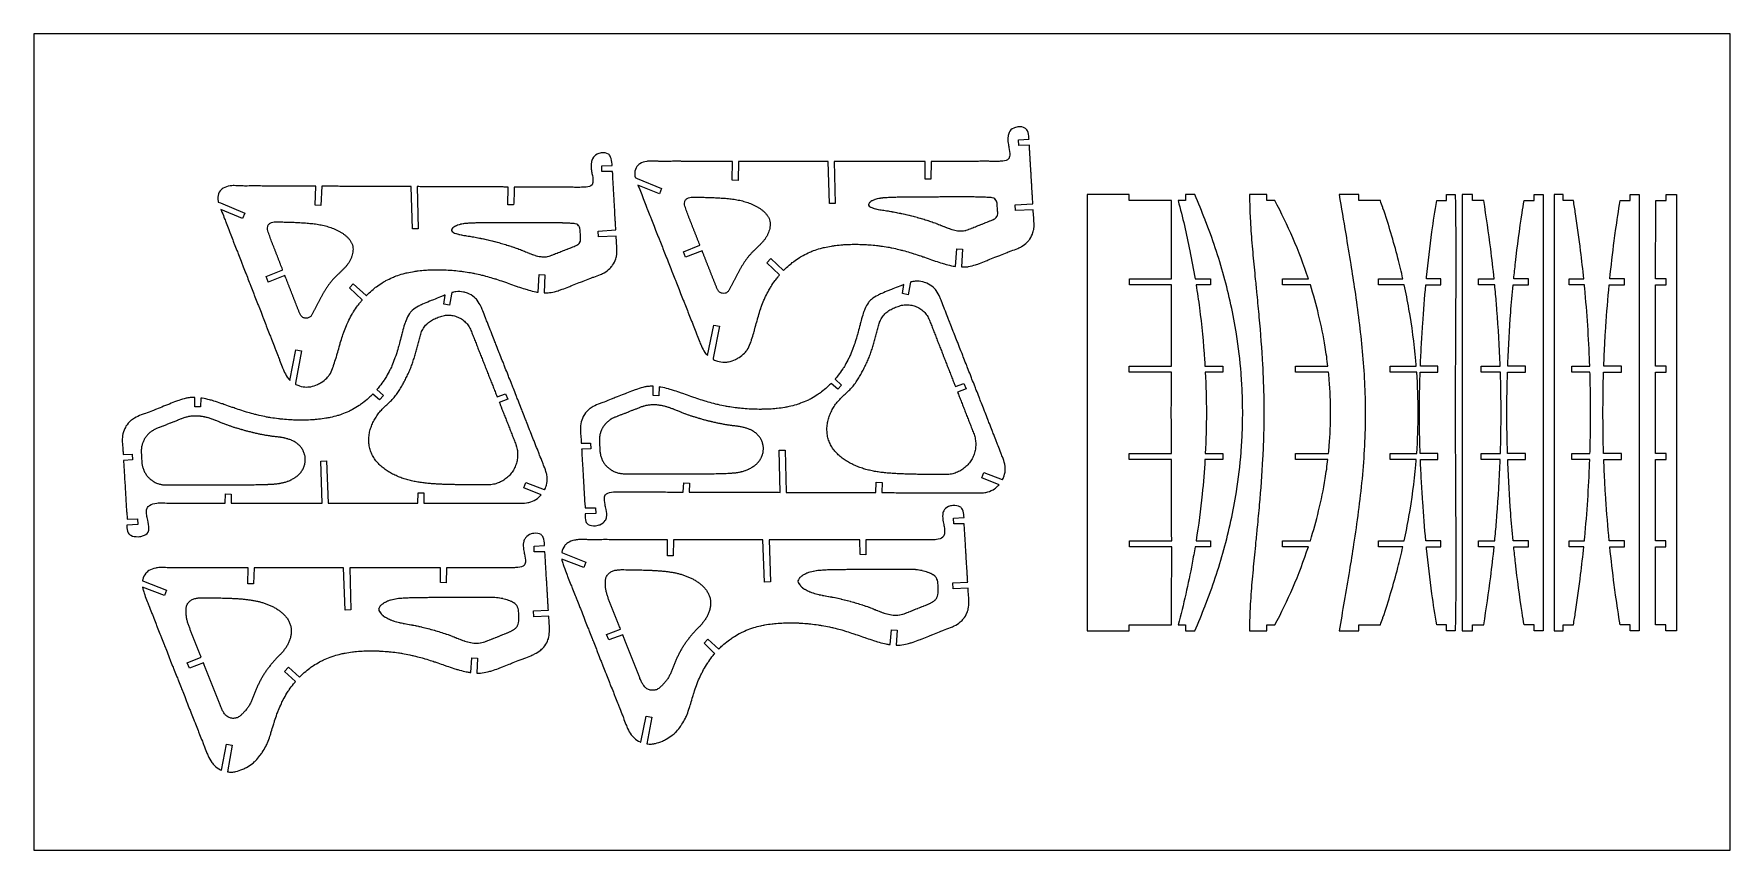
# Model space of a CAD drawing. Header units: inches. Extents: x 62.9 to 110.7, y -3.5 to 19.4.
import ezdxf

# ---------------------------------------------------------------- set-up
doc = ezdxf.new("R2010")
doc.units = ezdxf.units.IN
doc.header["$LTSCALE"] = 0.03937
doc.header["$MEASUREMENT"] = 0
doc.layers.add('Layer 11', color=18, linetype='Continuous', true_color=0x000000)

msp = doc.modelspace()

# ---------------------------------------------------------------- linework, layer by layer
at = {"layer": 'Layer 11'}
for p, q in [((90.67, 16.459), (90.964, 16.471)), ((90.676, 16.299), (90.67, 16.459)), ((90.973, 16.302), (90.676, 16.299)), ((82.605, 15.317), (82.618, 15.851)), ((82.788, 15.849), (82.775, 15.313)), ((82.788, 15.851), (82.788, 15.849)), ((85.307, 15.848), (85.307, 15.851)), ((85.345, 14.662), (85.307, 15.848)), ((85.477, 15.851), (85.506, 14.667)), ((88.038, 15.35), (88.037, 15.851)), ((88.207, 15.85), (88.199, 15.347)), ((88.207, 15.851), (88.207, 15.85)), ((78.934, 15.726), (79.229, 15.737)), ((78.937, 15.565), (78.934, 15.726)), ((79.871, 15.396), (79.932, 15.372)), ((79.932, 15.372), (80.62, 15.089)), ((82.775, 15.313), (82.605, 15.317)), ((88.199, 15.347), (88.038, 15.35)), ((70.866, 14.617), (70.881, 15.15)), ((71.051, 15.148), (71.027, 14.612)), ((71.051, 15.15), (71.051, 15.148)), ((73.57, 15.137), (73.57, 15.139)), ((73.603, 13.95), (73.57, 15.137)), ((73.74, 15.139), (73.764, 13.954)), ((76.291, 14.627), (76.301, 15.128)), ((76.471, 15.128), (76.471, 15.126)), ((80.56, 14.939), (79.947, 15.183)), ((80.62, 15.089), (80.56, 14.939)), ((93.784, 14.915), (92.598, 14.915)), ((92.598, 14.915), (92.598, 2.638)), ((93.784, 14.745), (93.784, 14.915)), ((95.628, 14.915), (95.372, 14.915)), ((95.372, 14.915), (95.372, 14.745)), ((97.659, 14.915), (97.172, 14.915)), ((97.659, 14.745), (97.659, 14.915)), ((100.245, 14.915), (99.695, 14.915)), ((100.245, 14.745), (100.245, 14.915)), ((102.716, 14.745), (102.716, 14.915)), ((102.716, 14.915), (102.963, 14.915)), ((103.449, 14.915), (103.161, 14.915)), ((103.449, 14.745), (103.449, 14.915)), ((105.186, 14.745), (105.186, 14.915)), ((105.186, 14.915), (105.442, 14.915)), ((106.003, 14.915), (105.744, 14.915)), ((106.003, 14.745), (106.003, 14.915)), ((107.89, 14.745), (107.89, 14.915)), ((107.89, 14.915), (108.145, 14.915)), ((108.902, 14.745), (108.902, 14.915)), ((108.902, 14.915), (109.197, 14.915)), ((68.136, 14.706), (68.197, 14.681)), ((68.197, 14.681), (68.882, 14.396)), ((68.822, 14.246), (68.21, 14.493)), ((68.882, 14.396), (68.822, 14.246)), ((71.027, 14.612), (70.866, 14.617)), ((76.452, 14.624), (76.291, 14.627)), ((85.506, 14.667), (85.345, 14.662)), ((90.571, 14.63), (91.071, 14.655)), ((90.579, 14.469), (90.571, 14.63)), ((91.081, 14.485), (90.579, 14.469)), ((94.97, 14.745), (93.784, 14.745)), ((94.972, 14.745), (94.97, 14.745)), ((95.372, 14.745), (95.162, 14.745)), ((97.887, 14.745), (97.659, 14.745)), ((100.796, 14.745), (100.245, 14.745)), ((100.856, 14.745), (100.796, 14.745)), ((102.441, 14.745), (102.469, 14.745)), ((102.469, 14.745), (102.716, 14.745)), ((103.738, 14.745), (103.449, 14.745)), ((103.766, 14.745), (103.738, 14.745)), ((104.901, 14.745), (104.929, 14.745)), ((104.929, 14.745), (105.186, 14.745)), ((106.263, 14.745), (106.003, 14.745)), ((106.291, 14.745), (106.263, 14.745)), ((107.606, 14.745), (107.634, 14.745)), ((107.634, 14.745), (107.89, 14.745)), ((73.764, 13.954), (73.603, 13.95)), ((78.83, 13.888), (79.33, 13.92)), ((78.838, 13.727), (78.83, 13.888)), ((79.339, 13.75), (78.838, 13.727)), ((81.231, 13.308), (81.698, 13.492)), ((88.891, 12.894), (88.927, 13.392)), ((88.927, 13.392), (89.088, 13.383)), ((89.088, 13.383), (89.061, 12.879)), ((81.29, 13.158), (81.231, 13.308)), ((81.76, 13.334), (81.29, 13.158)), ((83.583, 13), (83.692, 13.117)), ((83.937, 12.657), (83.583, 13)), ((83.692, 13.117), (84.053, 12.781)), ((69.484, 12.613), (69.951, 12.795)), ((69.543, 12.463), (69.484, 12.613)), ((69.546, 12.455), (69.543, 12.463)), ((70.013, 12.637), (69.546, 12.455)), ((77.143, 12.168), (77.171, 12.666)), ((77.171, 12.666), (77.332, 12.656)), ((77.332, 12.656), (77.312, 12.152)), ((83.939, 12.655), (83.937, 12.657)), ((87.624, 12.452), (87.615, 12.406)), ((93.788, 12.374), (93.788, 12.544)), ((95.639, 12.544), (95.654, 12.544)), ((95.654, 12.544), (96.073, 12.544)), ((96.073, 12.544), (96.073, 12.374)), ((98.099, 12.374), (98.099, 12.544)), ((98.099, 12.544), (98.829, 12.544)), ((100.804, 12.374), (100.804, 12.544)), ((100.804, 12.544), (101.49, 12.544)), ((102.561, 12.544), (102.152, 12.544)), ((102.561, 12.374), (102.561, 12.544)), ((103.614, 12.374), (103.614, 12.544)), ((103.614, 12.544), (104.059, 12.544)), ((105.022, 12.544), (104.61, 12.544)), ((105.022, 12.374), (105.022, 12.544)), ((106.171, 12.374), (106.171, 12.544)), ((106.171, 12.544), (106.583, 12.544)), ((107.726, 12.544), (107.316, 12.544)), ((107.726, 12.374), (107.726, 12.544)), ((108.9, 12.374), (108.9, 12.544)), ((71.829, 12.288), (71.939, 12.406)), ((72.188, 11.95), (71.829, 12.288)), ((71.939, 12.406), (72.305, 12.074)), ((72.19, 11.949), (72.188, 11.95)), ((74.487, 11.834), (74.527, 12.089)), ((74.704, 12.11), (74.645, 11.804)), ((74.713, 12.157), (74.704, 12.11)), ((87.397, 12.129), (87.438, 12.384)), ((87.556, 12.098), (87.397, 12.129)), ((87.615, 12.406), (87.556, 12.098)), ((96.073, 12.374), (95.667, 12.374)), ((98.857, 12.374), (98.099, 12.374)), ((101.509, 12.374), (100.804, 12.374)), ((102.144, 12.374), (102.561, 12.374)), ((104.068, 12.374), (103.614, 12.374)), ((104.076, 12.374), (104.068, 12.374)), ((104.593, 12.374), (104.602, 12.374)), ((104.602, 12.374), (105.022, 12.374)), ((106.591, 12.374), (106.171, 12.374)), ((107.299, 12.374), (107.307, 12.374)), ((107.307, 12.374), (107.726, 12.374)), ((74.645, 11.804), (74.487, 11.834)), ((81.915, 10.387), (82.088, 11.245)), ((82.246, 11.215), (82.073, 10.309)), ((82.088, 11.245), (82.246, 11.215)), ((70.156, 9.689), (70.324, 10.548)), ((70.482, 10.517), (70.314, 9.61)), ((70.324, 10.548), (70.482, 10.517)), ((82.073, 10.309), (82.068, 10.278)), ((93.785, 9.919), (93.785, 10.089)), ((95.917, 10.089), (95.922, 10.089)), ((95.922, 10.089), (96.423, 10.089)), ((96.423, 10.089), (96.423, 9.919)), ((98.466, 9.919), (98.466, 10.089)), ((98.466, 10.089), (99.378, 10.089)), ((101.129, 9.919), (101.129, 10.089)), ((101.129, 10.089), (101.867, 10.089)), ((102.472, 10.089), (101.982, 10.089)), ((102.472, 9.919), (102.472, 10.089)), ((103.697, 9.919), (103.697, 10.089)), ((103.697, 10.089), (104.229, 10.089)), ((104.94, 10.089), (104.441, 10.089)), ((104.94, 9.919), (104.94, 10.089)), ((106.25, 9.919), (106.25, 10.089)), ((106.25, 10.089), (106.751, 10.089)), ((107.644, 10.089), (107.146, 10.089)), ((107.644, 9.919), (107.644, 10.089)), ((108.899, 9.919), (108.899, 10.089)), ((70.314, 9.61), (70.308, 9.579)), ((85.578, 9.441), (85.392, 9.603)), ((85.507, 9.728), (85.508, 9.727)), ((85.508, 9.727), (85.688, 9.558)), ((85.688, 9.558), (85.578, 9.441)), ((88.889, 9.517), (89.131, 9.602)), ((89.131, 9.602), (89.189, 9.452)), ((96.423, 9.919), (95.926, 9.919)), ((99.388, 9.919), (98.466, 9.919)), ((101.873, 9.919), (101.129, 9.919)), ((101.976, 9.919), (101.979, 9.919)), ((101.979, 9.919), (102.472, 9.919)), ((104.232, 9.919), (103.697, 9.919)), ((104.235, 9.919), (104.232, 9.919)), ((104.435, 9.919), (104.438, 9.919)), ((104.438, 9.919), (104.94, 9.919)), ((106.754, 9.919), (106.25, 9.919)), ((107.14, 9.919), (107.143, 9.919)), ((107.143, 9.919), (107.644, 9.919)), ((67.475, 8.948), (67.48, 9.208)), ((67.649, 9.192), (67.636, 8.94)), ((72.676, 9.141), (72.489, 9.304)), ((72.604, 9.429), (72.605, 9.428)), ((72.605, 9.428), (72.786, 9.259)), ((72.786, 9.259), (72.676, 9.141)), ((75.987, 9.228), (76.228, 9.314)), ((76.287, 9.164), (76.049, 9.07)), ((76.228, 9.314), (76.287, 9.164)), ((80.377, 9.262), (80.382, 9.522)), ((80.537, 9.253), (80.377, 9.262)), ((80.552, 9.506), (80.537, 9.253)), ((89.189, 9.452), (88.951, 9.359)), ((67.636, 8.94), (67.475, 8.948)), ((78.358, 7.92), (78.615, 7.924)), ((78.622, 7.763), (78.367, 7.751)), ((78.615, 7.924), (78.622, 7.763)), ((83.932, 7.722), (84.093, 7.727)), ((83.958, 6.538), (83.932, 7.722)), ((84.093, 7.727), (84.128, 6.541)), ((65.461, 7.601), (65.716, 7.614)), ((65.723, 7.452), (65.47, 7.431)), ((65.716, 7.614), (65.723, 7.452)), ((71.026, 7.418), (71.187, 7.423)), ((71.064, 6.235), (71.026, 7.418)), ((71.187, 7.423), (71.234, 6.238)), ((93.785, 7.463), (93.785, 7.633)), ((95.922, 7.463), (95.917, 7.463)), ((96.423, 7.463), (95.922, 7.463)), ((95.926, 7.633), (96.423, 7.633)), ((96.423, 7.633), (96.423, 7.463)), ((98.466, 7.463), (98.466, 7.633)), ((98.466, 7.633), (99.388, 7.633)), ((99.378, 7.463), (98.466, 7.463)), ((101.131, 7.463), (101.131, 7.633)), ((101.131, 7.633), (101.873, 7.633)), ((101.867, 7.463), (101.131, 7.463)), ((101.979, 7.633), (101.976, 7.633)), ((102.473, 7.633), (101.979, 7.633)), ((101.982, 7.463), (102.473, 7.463)), ((102.473, 7.463), (102.473, 7.633)), ((103.697, 7.463), (103.697, 7.633)), ((103.697, 7.633), (104.232, 7.633)), ((104.229, 7.463), (103.697, 7.463)), ((104.232, 7.633), (104.235, 7.633)), ((104.438, 7.633), (104.435, 7.633)), ((104.94, 7.633), (104.438, 7.633)), ((104.441, 7.463), (104.94, 7.463)), ((104.94, 7.463), (104.94, 7.633)), ((106.25, 7.463), (106.25, 7.633)), ((106.25, 7.633), (106.754, 7.633)), ((106.751, 7.463), (106.25, 7.463)), ((107.143, 7.633), (107.14, 7.633)), ((107.644, 7.633), (107.143, 7.633)), ((107.146, 7.463), (107.644, 7.463)), ((107.644, 7.463), (107.644, 7.633)), ((108.898, 7.463), (108.898, 7.633)), ((76.739, 6.662), (76.799, 6.811)), ((76.799, 6.811), (77.313, 6.616)), ((81.227, 6.548), (81.241, 6.804)), ((81.241, 6.804), (81.402, 6.801)), ((81.402, 6.801), (81.397, 6.546)), ((86.647, 6.533), (86.664, 6.821)), ((86.664, 6.821), (86.825, 6.817)), ((86.825, 6.817), (86.817, 6.53)), ((89.634, 6.949), (89.694, 7.099)), ((90.123, 6.753), (89.634, 6.949)), ((89.694, 7.099), (90.208, 6.902)), ((90.208, 6.902), (90.22, 6.897)), ((68.333, 6.236), (68.337, 6.493)), ((68.333, 6.235), (68.333, 6.236)), ((68.337, 6.493), (68.498, 6.49)), ((68.498, 6.49), (68.503, 6.235)), ((71.234, 6.238), (71.234, 6.235)), ((73.753, 6.237), (73.76, 6.525)), ((73.753, 6.235), (73.753, 6.237)), ((73.76, 6.525), (73.921, 6.521)), ((73.921, 6.521), (73.923, 6.235)), ((77.228, 6.467), (76.739, 6.662)), ((77.313, 6.616), (77.325, 6.611)), ((81.227, 6.546), (81.227, 6.548)), ((84.128, 6.541), (84.128, 6.538)), ((86.647, 6.531), (86.647, 6.533)), ((65.572, 5.784), (65.861, 5.796)), ((65.861, 5.796), (65.868, 5.634)), ((78.465, 6.104), (78.759, 6.106)), ((78.47, 5.934), (78.466, 5.934)), ((78.766, 5.945), (78.47, 5.934)), ((78.759, 6.106), (78.766, 5.945)), ((88.837, 5.814), (89.132, 5.826)), ((88.843, 5.653), (88.837, 5.814)), ((89.132, 5.826), (89.134, 5.826)), ((65.574, 5.614), (65.566, 5.614)), ((65.868, 5.634), (65.574, 5.614)), ((89.138, 5.656), (88.843, 5.653)), ((77.027, 5.026), (77.322, 5.038)), ((77.033, 4.865), (77.027, 5.026)), ((77.33, 4.868), (77.033, 4.865)), ((77.332, 4.868), (77.33, 4.868)), ((77.808, 4.843), (77.831, 4.834)), ((77.831, 4.834), (78.487, 4.573)), ((80.781, 4.755), (80.783, 5.206)), ((80.953, 5.204), (80.942, 4.751)), ((80.953, 5.206), (80.953, 5.204)), ((83.473, 5.203), (83.473, 5.206)), ((83.52, 4.014), (83.473, 5.203)), ((83.643, 5.206), (83.681, 4.019)), ((86.206, 4.787), (86.203, 5.206)), ((86.367, 4.784), (86.206, 4.787)), ((86.373, 5.204), (86.367, 4.784)), ((86.373, 5.206), (86.373, 5.204)), ((93.789, 5.008), (93.789, 5.178)), ((95.654, 5.008), (95.639, 5.008)), ((96.073, 5.008), (95.654, 5.008)), ((95.667, 5.178), (96.073, 5.178)), ((96.073, 5.178), (96.073, 5.008)), ((98.099, 5.008), (98.099, 5.178)), ((98.099, 5.178), (98.857, 5.178)), ((98.829, 5.008), (98.099, 5.008)), ((100.807, 5.008), (100.807, 5.178)), ((100.807, 5.178), (101.509, 5.178)), ((101.49, 5.008), (100.807, 5.008)), ((101.509, 5.178), (101.528, 5.178)), ((102.144, 5.178), (102.136, 5.178)), ((102.562, 5.178), (102.144, 5.178)), ((102.152, 5.008), (102.562, 5.008)), ((102.562, 5.008), (102.562, 5.178)), ((103.614, 5.008), (103.614, 5.178)), ((103.614, 5.178), (104.068, 5.178)), ((104.059, 5.008), (103.614, 5.008)), ((104.068, 5.178), (104.076, 5.178)), ((104.602, 5.178), (104.593, 5.178)), ((105.022, 5.178), (104.602, 5.178)), ((104.61, 5.008), (105.022, 5.008)), ((105.022, 5.008), (105.022, 5.178)), ((106.172, 5.008), (106.172, 5.178)), ((106.172, 5.178), (106.591, 5.178)), ((106.583, 5.008), (106.172, 5.008)), ((107.307, 5.178), (107.299, 5.178)), ((107.726, 5.178), (107.307, 5.178)), ((107.316, 5.008), (107.726, 5.008)), ((107.726, 5.008), (107.726, 5.178)), ((108.896, 5.178), (108.6, 5.178)), ((108.6, 5.008), (108.896, 5.008)), ((108.896, 5.008), (108.896, 5.178)), ((68.966, 3.966), (68.977, 4.418)), ((69.147, 4.416), (69.127, 3.963)), ((69.147, 4.418), (69.147, 4.416)), ((71.667, 4.415), (71.667, 4.417)), ((71.705, 3.224), (71.667, 4.415)), ((71.837, 4.417), (71.866, 3.23)), ((74.391, 3.998), (74.397, 4.417)), ((74.567, 4.416), (74.551, 3.995)), ((74.567, 4.417), (74.567, 4.416)), ((78.427, 4.423), (77.807, 4.66)), ((78.487, 4.573), (78.427, 4.423)), ((80.942, 4.751), (80.781, 4.755)), ((66.006, 4.053), (66.03, 4.043)), ((66.624, 3.634), (66.007, 3.869)), ((66.03, 4.043), (66.683, 3.783)), ((69.127, 3.963), (68.966, 3.966)), ((74.551, 3.995), (74.391, 3.998)), ((83.681, 4.019), (83.52, 4.014)), ((88.819, 3.988), (89.237, 4.009)), ((88.827, 3.827), (88.819, 3.988)), ((89.246, 3.839), (88.827, 3.827)), ((66.683, 3.783), (66.624, 3.634)), ((71.866, 3.23), (71.705, 3.224)), ((77.013, 3.2), (77.431, 3.221)), ((77.021, 3.039), (77.013, 3.2)), ((77.44, 3.051), (77.021, 3.039)), ((77.441, 3.051), (77.44, 3.051)), ((79.071, 2.535), (79.461, 2.689)), ((79.13, 2.385), (79.071, 2.535)), ((79.524, 2.531), (79.13, 2.385)), ((81.813, 2.294), (81.923, 2.412)), ((81.923, 2.412), (82.228, 2.127)), ((87.057, 2.254), (87.089, 2.669)), ((87.089, 2.669), (87.249, 2.659)), ((87.249, 2.659), (87.227, 2.24)), ((92.598, 2.638), (93.784, 2.638)), ((93.784, 2.638), (93.784, 2.808)), ((93.784, 2.808), (94.97, 2.808)), ((94.97, 2.808), (94.972, 2.808)), ((95.162, 2.808), (95.372, 2.808)), ((95.372, 2.808), (95.372, 2.638)), ((95.372, 2.638), (95.628, 2.638)), ((97.17, 2.638), (97.658, 2.638)), ((97.658, 2.638), (97.658, 2.808)), ((97.658, 2.808), (97.887, 2.808)), ((99.695, 2.638), (100.245, 2.638)), ((100.245, 2.638), (100.245, 2.808)), ((100.245, 2.808), (100.796, 2.808)), ((100.796, 2.808), (100.856, 2.808)), ((102.469, 2.808), (102.441, 2.808)), ((102.716, 2.808), (102.469, 2.808)), ((102.716, 2.638), (102.716, 2.808)), ((102.963, 2.638), (102.716, 2.638)), ((103.161, 2.638), (103.449, 2.638)), ((103.449, 2.638), (103.449, 2.808)), ((103.449, 2.808), (103.738, 2.808)), ((103.738, 2.808), (103.766, 2.808)), ((104.929, 2.808), (104.901, 2.808)), ((105.186, 2.808), (104.929, 2.808)), ((105.186, 2.638), (105.186, 2.808)), ((105.442, 2.638), (105.186, 2.638)), ((105.744, 2.638), (106.004, 2.638)), ((106.004, 2.638), (106.004, 2.808)), ((106.004, 2.808), (106.263, 2.808)), ((106.263, 2.808), (106.291, 2.808)), ((107.634, 2.808), (107.606, 2.808)), ((107.889, 2.808), (107.634, 2.808)), ((107.889, 2.638), (107.889, 2.808)), ((108.145, 2.638), (107.889, 2.638)), ((108.896, 2.808), (108.6, 2.808)), ((108.896, 2.638), (108.896, 2.808)), ((109.192, 2.638), (108.896, 2.638)), ((82.112, 2.003), (81.813, 2.294)), ((82.113, 2.002), (82.112, 2.003)), ((67.265, 1.746), (67.655, 1.9)), ((67.324, 1.596), (67.265, 1.746)), ((67.718, 1.742), (67.324, 1.596)), ((70.002, 1.499), (70.111, 1.616)), ((70.307, 1.214), (70.002, 1.499)), ((70.111, 1.616), (70.423, 1.338)), ((75.252, 1.467), (75.274, 1.881)), ((75.274, 1.881), (75.435, 1.877)), ((75.435, 1.877), (75.421, 1.453)), ((70.309, 1.212), (70.307, 1.214)), ((80.036, -0.491), (80.185, 0.24)), ((80.185, 0.24), (80.343, 0.21)), ((80.343, 0.21), (80.201, -0.535)), ((68.23, -1.28), (68.37, -0.547)), ((68.37, -0.547), (68.528, -0.578)), ((68.528, -0.578), (68.395, -1.324)), ((80.201, -0.535), (80.201, -0.536)), ((68.395, -1.324), (68.395, -1.325))]:
    msp.add_line(p, q, dxfattribs=at)
msp.add_lwpolyline([(62.946, -3.526), (110.701, -3.526), (110.701, 19.435), (62.946, 19.435), (62.946, -3.526)], dxfattribs=at)
for points, knots in [([(90.964, 16.471), (90.963, 16.485), (90.957, 16.567), (90.941, 16.675), (90.889, 16.755), (90.817, 16.817), (90.699, 16.833), (90.586, 16.809), (90.483, 16.77), (90.416, 16.699), (90.389, 16.623), (90.384, 16.604)], [310.998219, 310.998219, 310.998219, 310.998219, 311.120003, 311.753893, 311.96058, 312.120003, 312.753893, 312.96058, 313.120003, 313.753893, 313.96058, 313.96058, 313.96058, 313.96058]), ([(90.384, 16.604), (90.379, 16.589), (90.363, 16.513), (90.369, 16.41), (90.386, 16.298), (90.406, 16.183), (90.425, 16.085), (90.42, 16.02), (90.419, 15.999), (90.412, 15.964), (90.372, 15.887), (90.272, 15.858), (90.158, 15.851), (90.042, 15.849), (89.936, 15.85), (89.833, 15.851), (89.729, 15.852), (89.622, 15.851), (89.515, 15.851), (89.408, 15.851), (89.301, 15.851), (89.195, 15.851), (89.089, 15.851), (88.982, 15.851), (88.876, 15.851), (88.769, 15.851), (88.663, 15.851), (88.557, 15.851), (88.45, 15.851), (88.344, 15.851), (88.246, 15.851), (88.216, 15.851), (88.207, 15.851)], [313.96058, 313.96058, 313.96058, 313.96058, 314.120003, 314.753893, 314.96058, 315.120003, 315.753893, 315.753893, 315.753893, 315.96058, 316.120003, 316.753893, 316.96058, 317.120003, 317.753893, 317.96058, 318.120003, 318.753893, 318.96058, 319.120003, 319.753893, 319.96058, 320.120003, 320.753893, 320.96058, 321.120003, 321.753893, 321.96058, 322.120003, 322.753893, 322.96058, 323.03852, 323.03852, 323.03852, 323.03852]), ([(91.071, 14.655), (91.069, 14.703), (91.064, 14.773), (91.059, 14.861), (91.052, 14.967), (91.046, 15.073), (91.04, 15.18), (91.033, 15.286), (91.027, 15.392), (91.021, 15.498), (91.014, 15.604), (91.008, 15.711), (91.002, 15.817), (90.995, 15.923), (90.988, 16.03), (90.982, 16.136), (90.977, 16.211), (90.975, 16.265), (90.973, 16.302)], [305.075098, 305.075098, 305.075098, 305.075098, 305.530281, 305.736969, 305.896391, 306.530281, 306.736969, 306.896391, 307.530281, 307.736969, 307.896391, 308.530281, 308.736969, 308.896391, 309.530281, 309.736969, 309.896391, 310.24538, 310.24538, 310.24538, 310.24538]), ([(79.229, 15.737), (79.228, 15.749), (79.221, 15.83), (79.207, 15.938), (79.158, 16.022), (79.089, 16.086), (78.969, 16.101), (78.856, 16.077), (78.754, 16.036), (78.688, 15.964), (78.658, 15.89), (78.653, 15.871), (78.648, 15.857), (78.63, 15.783), (78.632, 15.682), (78.648, 15.57), (78.668, 15.453), (78.689, 15.352), (78.687, 15.287), (78.686, 15.265), (78.681, 15.23), (78.644, 15.153), (78.544, 15.127), (78.428, 15.121), (78.312, 15.119), (78.206, 15.119), (78.103, 15.12), (77.999, 15.121), (77.892, 15.122), (77.785, 15.122), (77.678, 15.123), (77.571, 15.123), (77.465, 15.123), (77.359, 15.124), (77.252, 15.124), (77.146, 15.125), (77.039, 15.125), (76.933, 15.126), (76.827, 15.126), (76.72, 15.127), (76.614, 15.127), (76.514, 15.127), (76.481, 15.127), (76.471, 15.128)], [95.040531, 95.040531, 95.040531, 95.040531, 95.151722, 95.785612, 95.992299, 96.151722, 96.785612, 96.992299, 97.151722, 97.785612, 97.992299, 97.992299, 97.992299, 98.151722, 98.785612, 98.992299, 99.151722, 99.785612, 99.785612, 99.785612, 99.992299, 100.151722, 100.785612, 100.992299, 101.151722, 101.785612, 101.992299, 102.151722, 102.785612, 102.992299, 103.151722, 103.785612, 103.992299, 104.151722, 104.785612, 104.992299, 105.151722, 105.785612, 105.992299, 106.151722, 106.785612, 106.992299, 107.090617, 107.090617, 107.090617, 107.090617]), ([(82.618, 15.851), (82.595, 15.851), (82.551, 15.851), (82.49, 15.851), (82.383, 15.851), (82.277, 15.851), (82.17, 15.851), (82.064, 15.851), (81.958, 15.851), (81.851, 15.851), (81.745, 15.851), (81.638, 15.851), (81.532, 15.851), (81.425, 15.851), (81.319, 15.851), (81.213, 15.851), (81.106, 15.851), (81, 15.852), (80.893, 15.851), (80.787, 15.85), (80.68, 15.848), (80.574, 15.849), (80.467, 15.853), (80.361, 15.861), (80.255, 15.856), (80.216, 15.851), (80.199, 15.849), (80.131, 15.838), (80.041, 15.81), (79.959, 15.748), (79.892, 15.674), (79.861, 15.57), (79.862, 15.461), (79.867, 15.419), (79.871, 15.399), (79.871, 15.396)], [343.880095, 343.880095, 343.880095, 343.880095, 344.089284, 344.295972, 344.455394, 345.089284, 345.295972, 345.455394, 346.089284, 346.295972, 346.455394, 347.089284, 347.295972, 347.455394, 348.089284, 348.295972, 348.455394, 349.089284, 349.295972, 349.455394, 350.089284, 350.295972, 350.455394, 351.089284, 351.295972, 351.455394, 351.455394, 351.455394, 352.089284, 352.295972, 352.455394, 353.089284, 353.295972, 353.455394, 353.483174, 353.483174, 353.483174, 353.483174]), ([(85.307, 15.851), (85.24, 15.851), (85.15, 15.851), (85.044, 15.851), (84.938, 15.851), (84.831, 15.851), (84.725, 15.851), (84.618, 15.851), (84.512, 15.851), (84.406, 15.851), (84.299, 15.851), (84.193, 15.851), (84.086, 15.851), (83.98, 15.851), (83.873, 15.851), (83.767, 15.851), (83.661, 15.851), (83.554, 15.851), (83.448, 15.851), (83.341, 15.851), (83.235, 15.851), (83.128, 15.851), (83.022, 15.851), (82.916, 15.851), (82.821, 15.851), (82.793, 15.851), (82.788, 15.851)], [334.758107, 334.758107, 334.758107, 334.758107, 335.389186, 335.595874, 335.755296, 336.389186, 336.595874, 336.755296, 337.389186, 337.595874, 337.755296, 338.389186, 338.595874, 338.755296, 339.389186, 339.595874, 339.755296, 340.389186, 340.595874, 340.755296, 341.389186, 341.595874, 341.755296, 342.389186, 342.595874, 342.64744, 342.64744, 342.64744, 342.64744]), ([(88.037, 15.851), (88.018, 15.851), (87.976, 15.851), (87.918, 15.851), (87.812, 15.851), (87.705, 15.851), (87.599, 15.851), (87.492, 15.851), (87.386, 15.851), (87.279, 15.851), (87.173, 15.851), (87.067, 15.851), (86.96, 15.851), (86.854, 15.851), (86.747, 15.851), (86.641, 15.851), (86.534, 15.851), (86.428, 15.851), (86.321, 15.851), (86.215, 15.851), (86.109, 15.851), (86.002, 15.851), (85.896, 15.851), (85.789, 15.851), (85.683, 15.851), (85.594, 15.851), (85.527, 15.851), (85.477, 15.851)], [324.20393, 324.20393, 324.20393, 324.20393, 324.38684, 324.593528, 324.75295, 325.38684, 325.593528, 325.75295, 326.38684, 326.593528, 326.75295, 327.38684, 327.593528, 327.75295, 328.38684, 328.593528, 328.75295, 329.38684, 329.593528, 329.75295, 330.38684, 330.593528, 330.75295, 331.38684, 331.593528, 331.75295, 332.223087, 332.223087, 332.223087, 332.223087]), ([(79.239, 15.567), (79.239, 15.567), (79.238, 15.567), (79.238, 15.567), (78.937, 15.565)], [94.2860449, 94.2860449, 94.2860449, 94.2860449, 94.2874428, 94.5849426, 94.5849426, 94.5849426, 94.5849426]), ([(79.33, 13.92), (79.327, 13.967), (79.323, 14.037), (79.318, 14.123), (79.312, 14.229), (79.306, 14.336), (79.301, 14.442), (79.295, 14.548), (79.289, 14.655), (79.283, 14.761), (79.277, 14.867), (79.271, 14.973), (79.265, 15.08), (79.259, 15.186), (79.252, 15.293), (79.247, 15.399), (79.243, 15.475), (79.241, 15.529), (79.239, 15.567)], [89.11626, 89.11626, 89.11626, 89.11626, 89.563328, 89.770015, 89.929438, 90.563328, 90.770015, 90.929438, 91.563328, 91.770015, 91.929438, 92.563328, 92.770015, 92.929438, 93.563328, 93.770015, 93.929438, 94.286045, 94.286045, 94.286045, 94.286045]), ([(70.881, 15.15), (70.861, 15.15), (70.818, 15.151), (70.759, 15.151), (70.652, 15.151), (70.546, 15.152), (70.44, 15.152), (70.333, 15.153), (70.227, 15.153), (70.12, 15.153), (70.014, 15.154), (69.907, 15.154), (69.801, 15.155), (69.694, 15.155), (69.588, 15.155), (69.481, 15.156), (69.375, 15.157), (69.269, 15.158), (69.162, 15.158), (69.056, 15.158), (68.949, 15.156), (68.843, 15.157), (68.736, 15.16), (68.63, 15.169), (68.524, 15.166), (68.485, 15.162), (68.467, 15.16), (68.4, 15.15), (68.309, 15.122), (68.226, 15.062), (68.158, 14.988), (68.126, 14.885), (68.126, 14.777), (68.131, 14.733), (68.135, 14.711), (68.136, 14.706)], [127.930467, 127.930467, 127.930467, 127.930467, 128.121861, 128.328548, 128.487971, 129.121861, 129.328548, 129.487971, 130.121861, 130.328548, 130.487971, 131.121861, 131.328548, 131.487971, 132.121861, 132.328548, 132.487971, 133.121861, 133.328548, 133.487971, 134.121861, 134.328548, 134.487971, 135.121861, 135.328548, 135.487971, 135.487971, 135.487971, 136.121861, 136.328548, 136.487971, 137.121861, 137.328548, 137.487971, 137.535409, 137.535409, 137.535409, 137.535409]), ([(73.57, 15.139), (73.505, 15.14), (73.418, 15.14), (73.314, 15.14), (73.207, 15.141), (73.101, 15.141), (72.994, 15.142), (72.888, 15.142), (72.781, 15.143), (72.675, 15.143), (72.569, 15.143), (72.462, 15.144), (72.356, 15.144), (72.249, 15.145), (72.143, 15.145), (72.036, 15.146), (71.93, 15.146), (71.823, 15.147), (71.717, 15.147), (71.61, 15.147), (71.504, 15.148), (71.398, 15.148), (71.291, 15.149), (71.185, 15.149), (71.088, 15.15), (71.058, 15.15), (71.051, 15.15)], [118.809644, 118.809644, 118.809644, 118.809644, 119.421684, 119.628372, 119.787795, 120.421684, 120.628372, 120.787795, 121.421684, 121.628372, 121.787795, 122.421684, 122.628372, 122.787795, 123.421684, 123.628372, 123.787795, 124.421684, 124.628372, 124.787795, 125.421684, 125.628372, 125.787795, 126.421684, 126.628372, 126.697812, 126.697812, 126.697812, 126.697812]), ([(76.301, 15.128), (76.283, 15.128), (76.244, 15.128), (76.188, 15.129), (76.081, 15.129), (75.975, 15.13), (75.869, 15.13), (75.762, 15.13), (75.656, 15.131), (75.549, 15.131), (75.443, 15.132), (75.336, 15.132), (75.23, 15.133), (75.123, 15.133), (75.017, 15.133), (74.91, 15.134), (74.804, 15.134), (74.698, 15.135), (74.591, 15.135), (74.485, 15.136), (74.378, 15.136), (74.272, 15.137), (74.165, 15.137), (74.059, 15.137), (73.952, 15.138), (73.861, 15.138), (73.792, 15.138), (73.74, 15.139)], [108.256027, 108.256027, 108.256027, 108.256027, 108.418638, 108.625325, 108.784748, 109.418638, 109.625325, 109.784748, 110.418638, 110.625325, 110.784748, 111.418638, 111.625325, 111.784748, 112.418638, 112.625325, 112.784748, 113.418638, 113.625325, 113.784748, 114.418638, 114.625325, 114.784748, 115.418638, 115.625325, 115.784748, 116.274001, 116.274001, 116.274001, 116.274001]), ([(79.947, 15.183), (79.952, 15.173), (79.964, 15.148), (80.004, 15.061), (80.042, 14.962), (80.079, 14.862), (80.117, 14.763), (80.156, 14.664), (80.196, 14.565), (80.235, 14.466), (80.274, 14.367), (80.313, 14.268), (80.352, 14.169), (80.391, 14.07), (80.43, 13.971), (80.47, 13.872), (80.509, 13.773), (80.548, 13.674), (80.587, 13.575), (80.626, 13.476), (80.665, 13.377), (80.704, 13.278), (80.743, 13.179), (80.782, 13.08), (80.821, 12.981), (80.86, 12.882), (80.899, 12.783), (80.939, 12.684), (80.978, 12.585), (81.017, 12.486), (81.056, 12.387), (81.095, 12.288), (81.134, 12.189), (81.173, 12.09), (81.212, 11.991), (81.251, 11.892), (81.29, 11.793), (81.329, 11.694), (81.368, 11.595), (81.407, 11.496), (81.446, 11.397), (81.485, 11.298), (81.525, 11.199), (81.565, 11.1), (81.603, 11.001), (81.642, 10.902), (81.678, 10.802), (81.718, 10.703), (81.761, 10.605), (81.811, 10.51), (81.876, 10.427), (81.903, 10.399), (81.915, 10.387), (81.915, 10.387)], [355.113137, 355.113137, 355.113137, 355.113137, 355.214522, 355.373945, 356.007835, 356.214522, 356.373945, 357.007835, 357.214522, 357.373945, 358.007835, 358.214522, 358.373945, 359.007835, 359.214522, 359.373945, 360.007835, 360.214522, 360.373945, 361.007835, 361.214522, 361.373945, 362.007835, 362.214522, 362.373945, 363.007835, 363.214522, 363.373945, 364.007835, 364.214522, 364.373945, 365.007835, 365.214522, 365.373945, 366.007835, 366.214522, 366.373945, 367.007835, 367.214522, 367.373945, 368.007835, 368.214522, 368.373945, 369.007835, 369.214522, 369.373945, 370.007835, 370.214522, 370.373945, 371.007835, 371.214522, 371.373945, 371.377991, 371.377991, 371.377991, 371.377991]), ([(81.698, 13.492), (81.696, 13.496), (81.694, 13.5), (81.683, 13.529), (81.673, 13.554), (81.653, 13.604), (81.643, 13.629), (81.624, 13.679), (81.614, 13.704), (81.594, 13.754), (81.584, 13.779), (81.564, 13.829), (81.554, 13.854), (81.535, 13.904), (81.525, 13.929), (81.505, 13.979), (81.495, 14.004), (81.475, 14.054), (81.466, 14.079), (81.446, 14.129), (81.436, 14.154), (81.416, 14.204), (81.406, 14.229), (81.387, 14.279), (81.377, 14.305), (81.358, 14.355), (81.349, 14.38), (81.331, 14.43), (81.322, 14.455), (81.305, 14.506), (81.296, 14.531), (81.278, 14.58), (81.269, 14.605), (81.261, 14.657), (81.262, 14.684), (81.277, 14.736), (81.29, 14.76), (81.326, 14.8), (81.348, 14.817), (81.397, 14.837), (81.424, 14.841), (81.478, 14.844), (81.505, 14.843), (81.558, 14.843), (81.585, 14.843), (81.639, 14.842), (81.666, 14.842), (81.719, 14.841), (81.746, 14.84), (81.8, 14.839), (81.827, 14.838), (81.881, 14.837), (81.908, 14.836), (81.961, 14.835), (81.988, 14.834), (82.042, 14.832), (82.069, 14.831), (82.122, 14.829), (82.149, 14.827), (82.176, 14.826)], [198.705652, 198.705652, 198.705652, 198.705652, 198.871858, 198.874358, 199.871885, 199.874385, 200.871912, 200.874412, 201.871938, 201.874438, 202.871965, 202.874465, 203.871992, 203.874492, 204.872018, 204.874518, 205.872045, 205.874545, 206.872072, 206.874572, 207.872098, 207.874598, 208.872125, 208.874625, 209.872151, 209.874651, 210.872178, 210.874678, 211.872205, 211.874705, 212.872231, 212.874731, 213.872258, 213.874758, 214.872285, 214.874785, 215.872311, 215.874811, 216.872338, 216.874838, 217.872364, 217.874864, 218.872391, 218.874891, 219.872418, 219.874918, 220.872444, 220.874944, 221.872471, 221.874971, 222.872498, 222.874998, 223.872524, 223.875024, 224.872551, 224.875051, 225.872578, 225.875078, 226.872604, 226.872604, 226.872604, 226.872604]), ([(82.176, 14.826), (82.203, 14.825), (82.23, 14.823), (82.283, 14.82), (82.31, 14.818), (82.364, 14.815), (82.391, 14.813), (82.444, 14.808), (82.471, 14.805), (82.524, 14.8), (82.551, 14.797), (82.604, 14.79), (82.631, 14.786), (82.684, 14.778), (82.711, 14.774), (82.764, 14.765), (82.79, 14.76), (82.843, 14.748), (82.869, 14.742), (82.921, 14.729), (82.947, 14.722), (82.998, 14.707), (83.024, 14.698), (83.075, 14.681), (83.1, 14.671), (83.15, 14.651), (83.174, 14.64), (83.223, 14.618), (83.247, 14.606), (83.295, 14.581), (83.318, 14.567), (83.364, 14.539), (83.386, 14.525), (83.43, 14.494), (83.451, 14.477), (83.492, 14.443), (83.512, 14.425), (83.549, 14.386), (83.567, 14.366), (83.599, 14.323), (83.613, 14.3), (83.638, 14.253), (83.648, 14.228), (83.663, 14.177), (83.669, 14.15), (83.674, 14.097), (83.674, 14.07), (83.671, 14.017), (83.668, 13.99), (83.657, 13.937), (83.65, 13.911), (83.634, 13.86), (83.624, 13.835), (83.602, 13.786), (83.59, 13.762), (83.563, 13.716), (83.549, 13.693), (83.518, 13.649), (83.501, 13.628), (83.467, 13.586), (83.449, 13.566), (83.412, 13.527), (83.394, 13.508), (83.356, 13.47), (83.336, 13.451), (83.298, 13.414), (83.278, 13.396), (83.239, 13.358), (83.22, 13.34), (83.182, 13.302), (83.163, 13.283), (83.126, 13.244), (83.108, 13.224), (83.073, 13.184), (83.056, 13.163), (83.023, 13.121), (83.007, 13.099), (82.976, 13.056), (82.961, 13.034), (82.931, 12.989), (82.917, 12.966), (82.888, 12.921), (82.874, 12.898), (82.847, 12.852), (82.834, 12.828), (82.808, 12.782), (82.795, 12.758), (82.769, 12.711), (82.756, 12.687), (82.731, 12.64), (82.719, 12.616), (82.694, 12.569), (82.682, 12.545), (82.657, 12.497), (82.644, 12.473), (82.62, 12.426), (82.608, 12.402), (82.583, 12.355), (82.571, 12.331), (82.548, 12.284), (82.537, 12.259), (82.524, 12.237), (82.511, 12.213), (82.496, 12.192), (82.455, 12.158), (82.43, 12.146), (82.378, 12.133), (82.351, 12.133), (82.298, 12.144), (82.273, 12.155), (82.23, 12.187), (82.213, 12.208), (82.186, 12.255), (82.177, 12.28), (82.158, 12.33), (82.147, 12.355), (82.127, 12.404), (82.117, 12.43), (82.097, 12.479), (82.087, 12.505), (82.068, 12.554), (82.058, 12.58), (82.038, 12.629), (82.028, 12.655), (82.008, 12.704), (81.998, 12.73), (81.979, 12.779), (81.969, 12.805), (81.949, 12.854), (81.939, 12.88), (81.92, 12.929), (81.91, 12.955), (81.89, 13.004), (81.88, 13.029), (81.86, 13.079), (81.85, 13.104), (81.831, 13.154), (81.821, 13.179), (81.801, 13.229), (81.791, 13.254), (81.774, 13.298), (81.767, 13.316), (81.76, 13.334)], [226.872604, 226.872604, 226.872604, 226.872604, 227.869968, 227.872468, 228.869994, 228.872494, 229.870021, 229.872521, 230.870047, 230.872547, 231.870074, 231.872574, 232.870101, 232.872601, 233.870127, 233.872627, 234.870154, 234.872654, 235.870181, 235.872681, 236.870207, 236.872707, 237.870234, 237.872734, 238.870261, 238.872761, 239.870287, 239.872787, 240.870314, 240.872814, 241.87034, 241.87284, 242.870367, 242.872867, 243.870394, 243.872894, 244.87042, 244.87292, 245.870447, 245.872947, 246.870474, 246.872974, 247.8705, 247.873, 248.870527, 248.873027, 249.870553, 249.873053, 250.87058, 250.87308, 251.870607, 251.873107, 252.870633, 252.873133, 253.87066, 253.87316, 254.870687, 254.873187, 255.870713, 255.873213, 256.87074, 256.87324, 257.870767, 257.873267, 258.870793, 258.873293, 259.87082, 259.87332, 260.870846, 260.873346, 261.870873, 261.873373, 262.8709, 262.8734, 263.870926, 263.873426, 264.870953, 264.873453, 265.87098, 265.87348, 266.871006, 266.873506, 267.871033, 267.873533, 268.87106, 268.873559, 269.871086, 269.873586, 270.871113, 270.873613, 271.871139, 271.873639, 272.871166, 272.873666, 273.871193, 273.873693, 274.871219, 274.873719, 275.871246, 275.873746, 276.871273, 276.871273, 276.871273, 277.871299, 277.873799, 278.871326, 278.873826, 279.871352, 279.873852, 280.871379, 280.873879, 281.871406, 281.873906, 282.871432, 282.873932, 283.871459, 283.873959, 284.871486, 284.873986, 285.871512, 285.874012, 286.871539, 286.874039, 287.871566, 287.874066, 288.871592, 288.874092, 289.871619, 289.874119, 290.871645, 290.874145, 291.871672, 291.874172, 292.871699, 292.874199, 293.871725, 293.874225, 294.871752, 294.874252, 295.871779, 295.874279, 296.597156, 296.597156, 296.597156, 296.597156]), ([(89.271, 13.94), (89.268, 13.939), (89.266, 13.938), (89.263, 13.937), (89.241, 13.928), (89.216, 13.918), (89.168, 13.904), (89.138, 13.898), (89.088, 13.892), (89.058, 13.891), (89.008, 13.892), (88.978, 13.894), (88.929, 13.901), (88.899, 13.906), (88.85, 13.918), (88.822, 13.926), (88.773, 13.94), (88.745, 13.95), (88.698, 13.967), (88.67, 13.977), (88.623, 13.996), (88.595, 14.007), (88.549, 14.026), (88.521, 14.037), (88.475, 14.056), (88.447, 14.067), (88.4, 14.085), (88.372, 14.096), (88.325, 14.114), (88.297, 14.124), (88.25, 14.14), (88.222, 14.15), (88.174, 14.166), (88.146, 14.176), (88.098, 14.191), (88.069, 14.2), (88.021, 14.215), (87.993, 14.224), (87.944, 14.238), (87.916, 14.246), (87.867, 14.26), (87.839, 14.268), (87.79, 14.281), (87.761, 14.289), (87.713, 14.302), (87.684, 14.309), (87.635, 14.322), (87.606, 14.329), (87.557, 14.341), (87.528, 14.348), (87.479, 14.359), (87.45, 14.366), (87.401, 14.377), (87.372, 14.383), (87.323, 14.394), (87.294, 14.4), (87.244, 14.409), (87.215, 14.415), (87.166, 14.425), (87.136, 14.43), (87.087, 14.439), (87.058, 14.444), (87.008, 14.453), (86.979, 14.458), (86.929, 14.466), (86.9, 14.47), (86.851, 14.477), (86.822, 14.481), (86.773, 14.488), (86.744, 14.493), (86.696, 14.503), (86.667, 14.509), (86.62, 14.521), (86.592, 14.529), (86.547, 14.545), (86.521, 14.555), (86.477, 14.581), (86.451, 14.603), (86.443, 14.646), (86.461, 14.674), (86.499, 14.712), (86.524, 14.727), (86.568, 14.75), (86.595, 14.762), (86.642, 14.78), (86.67, 14.789), (86.719, 14.801), (86.748, 14.806), (86.798, 14.813), (86.827, 14.817), (86.877, 14.822), (86.907, 14.824), (86.957, 14.827), (86.987, 14.829), (87.037, 14.832), (87.067, 14.833), (87.117, 14.835), (87.147, 14.836), (87.197, 14.837), (87.227, 14.838), (87.277, 14.839), (87.307, 14.84), (87.357, 14.841), (87.387, 14.841), (87.437, 14.842), (87.467, 14.842), (87.518, 14.843), (87.547, 14.843), (87.598, 14.844), (87.628, 14.844), (87.678, 14.844), (87.708, 14.845), (87.758, 14.845), (87.788, 14.845), (87.838, 14.845), (87.868, 14.846), (87.918, 14.846), (87.948, 14.846), (87.998, 14.846), (88.028, 14.846), (88.078, 14.847), (88.108, 14.847), (88.158, 14.847), (88.188, 14.847), (88.239, 14.847), (88.268, 14.847), (88.319, 14.847), (88.349, 14.847), (88.399, 14.847), (88.429, 14.848), (88.479, 14.848), (88.509, 14.848), (88.559, 14.848), (88.589, 14.848), (88.639, 14.848), (88.669, 14.848), (88.719, 14.848), (88.749, 14.848), (88.799, 14.848), (88.829, 14.848), (88.879, 14.848), (88.909, 14.848), (88.96, 14.848), (88.989, 14.848), (89.04, 14.848), (89.07, 14.848), (89.12, 14.848), (89.15, 14.848), (89.2, 14.848), (89.23, 14.848), (89.28, 14.848), (89.31, 14.848), (89.36, 14.848), (89.39, 14.848), (89.44, 14.848), (89.47, 14.847), (89.52, 14.846), (89.55, 14.845), (89.6, 14.844), (89.629, 14.843), (89.679, 14.841), (89.708, 14.84), (89.758, 14.838), (89.787, 14.837), (89.836, 14.835), (89.865, 14.834), (89.913, 14.83), (89.942, 14.825), (89.987, 14.805), (90.01, 14.786), (90.042, 14.747), (90.055, 14.72), (90.067, 14.672), (90.068, 14.642), (90.07, 14.591), (90.072, 14.562), (90.075, 14.511), (90.076, 14.482), (90.079, 14.431), (90.083, 14.402), (90.079, 14.352), (90.072, 14.322), (90.048, 14.278), (90.028, 14.255), (89.988, 14.225), (89.96, 14.214), (89.913, 14.195), (89.886, 14.184), (89.84, 14.165), (89.812, 14.153), (89.765, 14.135), (89.737, 14.124), (89.691, 14.106), (89.663, 14.095), (89.616, 14.076), (89.588, 14.065), (89.542, 14.047), (89.514, 14.036), (89.467, 14.017), (89.439, 14.006), (89.393, 13.988), (89.365, 13.977), (89.318, 13.958), (89.293, 13.949), (89.271, 13.94)], [0, 0, 0, 0, 0.118028, 0.118028, 0.118028, 1, 1.118028, 2, 2.118028, 3, 3.118028, 4, 4.118028, 5, 5.118028, 6, 6.118028, 7, 7.118028, 8, 8.118028, 9, 9.118028, 10, 10.118028, 11, 11.118028, 12, 12.118028, 13, 13.118028, 14, 14.118028, 15, 15.118028, 16, 16.118028, 17, 17.118028, 18, 18.118028, 19, 19.118028, 20, 20.118028, 21, 21.118028, 22, 22.118028, 23, 23.118028, 24, 24.118028, 25, 25.118028, 26, 26.118028, 27, 27.118028, 28, 28.118028, 29, 29.118028, 30, 30.118028, 31, 31.118028, 32, 32.118028, 33, 33.118028, 34, 34.118028, 35, 35.118028, 36, 36.118028, 37, 37.118028, 38, 38.118028, 39, 39.118028, 40, 40.118028, 41, 41.118028, 42, 42.118028, 43, 43.118028, 44, 44.118028, 45, 45.118028, 46, 46.118028, 47, 47.118028, 48, 48.118028, 49, 49.118028, 50, 50.118028, 51, 51.118028, 52, 52.118028, 53, 53.118028, 54, 54.118028, 55, 55.118028, 56, 56.118028, 57, 57.118028, 58, 58.118028, 59, 59.118028, 60, 60.118028, 61, 61.118028, 62, 62.118028, 63, 63.118028, 64, 64.118028, 65, 65.118028, 66, 66.118028, 67, 67.118028, 68, 68.118028, 69, 69.118028, 70, 70.118028, 71, 71.118028, 72, 72.118028, 73, 73.118028, 74, 74.118028, 75, 75.118028, 76, 76.118028, 77, 77.118028, 78, 78.118028, 79, 79.118028, 80, 80.118028, 81, 81.118028, 82, 82.118028, 83, 83.118028, 84, 84.118028, 85, 85.118028, 86, 86.118028, 87, 87.118028, 88, 88.118028, 89, 89.118028, 90, 90.118028, 91, 91.118028, 92, 92.118028, 93, 93.118028, 94, 94.118028, 95, 95.118028, 96, 96.118028, 97, 97.118028, 98, 98.118028, 99, 99.118028, 100, 100, 100, 100]), ([(95.628, 2.638), (95.731, 2.872), (95.83, 3.109), (95.923, 3.348), (95.924, 3.351), (95.925, 3.353), (95.926, 3.356), (96.126, 3.872), (96.302, 4.397), (96.522, 5.198), (96.589, 5.467), (96.707, 6.008), (96.758, 6.279), (96.801, 6.553), (96.802, 6.556), (96.802, 6.559), (96.803, 6.562), (96.861, 6.928), (96.905, 7.296), (96.949, 7.85), (96.96, 8.035), (96.975, 8.406), (96.979, 8.591), (96.979, 8.776), (96.979, 8.961), (96.975, 9.147), (96.96, 9.517), (96.949, 9.702), (96.905, 10.256), (96.861, 10.624), (96.803, 10.99), (96.802, 10.993), (96.802, 10.996), (96.801, 11), (96.758, 11.273), (96.707, 11.545), (96.589, 12.086), (96.522, 12.354), (96.302, 13.155), (96.126, 13.68), (95.926, 14.196), (95.925, 14.199), (95.924, 14.202), (95.923, 14.205), (95.83, 14.443), (95.731, 14.68), (95.628, 14.915)], [74.292297, 74.292297, 74.292297, 74.292297, 96.83848, 96.83848, 96.83848, 97.101912, 97.101912, 97.101912, 145.808572, 145.808572, 170.154958, 170.154958, 194.502307, 194.502307, 194.502307, 194.77863, 194.77863, 194.77863, 227.385599, 227.385599, 243.683402, 243.683402, 259.981251, 259.981251, 259.981251, 276.2791, 276.2791, 292.576903, 292.576903, 325.183872, 325.183872, 325.183872, 325.460195, 325.460195, 325.460195, 349.807544, 349.807544, 374.15393, 374.15393, 422.86059, 422.86059, 422.86059, 423.124022, 423.124022, 423.124022, 445.670205, 445.670205, 445.670205, 445.670205]), ([(97.172, 14.915), (97.174, 14.777), (97.176, 14.644), (97.18, 14.506), (97.183, 14.421), (97.186, 14.337), (97.19, 14.253), (97.196, 14.133), (97.203, 14.015), (97.211, 13.896), (97.227, 13.671), (97.247, 13.437), (97.289, 12.986), (97.311, 12.759), (97.334, 12.532), (97.348, 12.389), (97.363, 12.247), (97.377, 12.104), (97.398, 11.891), (97.418, 11.679), (97.437, 11.466), (97.478, 11.017), (97.513, 10.573), (97.55, 9.898), (97.559, 9.674), (97.572, 9.225), (97.575, 9.001), (97.575, 8.776), (97.575, 8.56), (97.572, 8.345), (97.56, 7.912), (97.551, 7.697), (97.517, 7.048), (97.484, 6.621), (97.446, 6.189), (97.427, 5.977), (97.407, 5.765), (97.386, 5.553), (97.372, 5.41), (97.358, 5.268), (97.344, 5.126), (97.321, 4.897), (97.299, 4.669), (97.256, 4.214), (97.235, 3.98), (97.218, 3.754), (97.209, 3.633), (97.2, 3.511), (97.194, 3.39), (97.189, 3.304), (97.184, 3.218), (97.181, 3.133), (97.174, 2.965), (97.171, 2.805), (97.17, 2.638)], [309.493488, 309.493488, 309.493488, 309.493488, 321.49773, 321.49773, 321.49773, 328.91856, 328.91856, 328.91856, 339.404663, 339.404663, 339.404663, 359.339408, 359.339408, 379.561157, 379.561157, 379.561157, 392.165486, 392.165486, 392.165486, 410.971007, 410.971007, 410.971007, 450.515053, 450.515053, 470.236268, 470.236268, 489.966726, 489.966726, 489.966726, 508.947119, 508.947119, 527.920159, 527.920159, 565.957359, 565.957359, 565.957359, 584.698447, 584.698447, 584.698447, 597.278702, 597.278702, 597.278702, 617.587041, 617.587041, 637.674243, 637.674243, 637.674243, 648.372715, 648.372715, 648.372715, 655.917657, 655.917657, 655.917657, 670.442772, 670.442772, 670.442772, 670.442772]), ([(99.695, 14.915), (99.756, 14.547), (99.818, 14.18), (99.88, 13.813), (99.928, 13.526), (99.975, 13.239), (100.021, 12.953), (100.061, 12.708), (100.099, 12.464), (100.135, 12.219), (100.177, 11.934), (100.217, 11.648), (100.288, 11.076), (100.319, 10.79), (100.372, 10.215), (100.393, 9.929), (100.421, 9.352), (100.428, 9.065), (100.429, 8.776), (100.429, 8.466), (100.422, 8.158), (100.391, 7.537), (100.368, 7.23), (100.309, 6.612), (100.273, 6.305), (100.193, 5.691), (100.149, 5.384), (100.102, 5.078), (100.064, 4.831), (100.024, 4.584), (99.983, 4.338), (99.935, 4.05), (99.886, 3.762), (99.837, 3.475), (99.79, 3.196), (99.742, 2.917), (99.695, 2.638)], [291.50462, 291.50462, 291.50462, 291.50462, 324.277572, 324.277572, 324.277572, 349.836365, 349.836365, 349.836365, 371.599164, 371.599164, 371.599164, 396.889649, 396.889649, 422.233444, 422.233444, 447.622131, 447.622131, 473.020186, 473.020186, 473.020186, 500.313521, 500.313521, 527.592953, 527.592953, 554.820906, 554.820906, 581.990517, 581.990517, 581.990517, 603.98721, 603.98721, 603.98721, 629.650933, 629.650933, 629.650933, 654.553799, 654.553799, 654.553799, 654.553799]), ([(102.963, 14.915), (102.966, 14.764), (102.969, 14.614), (102.971, 14.463), (102.972, 14.358), (102.973, 14.253), (102.974, 14.148), (102.976, 14.004), (102.977, 13.86), (102.978, 13.716), (102.98, 13.177), (102.979, 12.638), (102.976, 12.1), (102.975, 11.919), (102.974, 11.739), (102.973, 11.558), (102.972, 11.251), (102.97, 10.944), (102.968, 10.637), (102.967, 10.327), (102.965, 10.017), (102.964, 9.397), (102.963, 9.086), (102.963, 8.776), (102.963, 8.482), (102.964, 8.188), (102.966, 7.6), (102.967, 7.305), (102.969, 7.011), (102.971, 6.705), (102.973, 6.398), (102.974, 6.091), (102.975, 5.911), (102.976, 5.731), (102.977, 5.55), (102.98, 5.012), (102.982, 4.474), (102.979, 3.936), (102.979, 3.792), (102.978, 3.648), (102.976, 3.504), (102.975, 3.4), (102.974, 3.295), (102.973, 3.19), (102.97, 3.006), (102.967, 2.822), (102.963, 2.638)], [723.817524, 723.817524, 723.817524, 723.817524, 737.065067, 737.065067, 737.065067, 746.299001, 746.299001, 746.299001, 758.975531, 758.975531, 758.975531, 806.369852, 806.369852, 806.369852, 822.246912, 822.246912, 822.246912, 849.249431, 849.249431, 849.249431, 876.535597, 876.535597, 903.821781, 903.821781, 903.821781, 929.696633, 929.696633, 955.571533, 955.571533, 955.571533, 982.553814, 982.553814, 982.553814, 998.415687, 998.415687, 998.415687, 1045.749718, 1045.749718, 1045.749718, 1058.405863, 1058.405863, 1058.405863, 1067.624046, 1067.624046, 1067.624046, 1083.826716, 1083.826716, 1083.826716, 1083.826716]), ([(103.161, 14.915), (103.161, 14.861), (103.161, 14.806), (103.161, 14.752), (103.161, 14.627), (103.161, 14.501), (103.161, 14.376), (103.161, 13.783), (103.161, 13.189), (103.161, 12.596), (103.161, 12.341), (103.161, 12.086), (103.161, 11.83), (103.161, 11.583), (103.161, 11.336), (103.161, 11.089), (103.161, 10.704), (103.161, 10.318), (103.161, 9.547), (103.161, 9.162), (103.161, 8.776), (103.161, 8.36), (103.161, 7.943), (103.161, 7.11), (103.161, 6.694), (103.161, 6.278), (103.161, 6.03), (103.161, 5.783), (103.161, 5.535), (103.161, 5.28), (103.161, 5.024), (103.161, 4.768), (103.161, 4.173), (103.161, 3.578), (103.161, 2.983), (103.161, 2.868), (103.161, 2.753), (103.161, 2.638)], [210.440634, 210.440634, 210.440634, 210.440634, 215.205738, 215.205738, 215.205738, 226.244525, 226.244525, 226.244525, 278.434886, 278.434886, 278.434886, 300.886749, 300.886749, 300.886749, 322.617373, 322.617373, 322.617373, 356.529003, 356.529003, 390.440634, 390.440634, 390.440634, 427.072586, 427.072586, 463.704538, 463.704538, 463.704538, 485.471638, 485.471638, 485.471638, 507.972222, 507.972222, 507.972222, 560.321127, 560.321127, 560.321127, 570.440634, 570.440634, 570.440634, 570.440634]), ([(105.442, 14.915), (105.442, 14.906), (105.442, 14.898), (105.442, 14.889), (105.442, 14.455), (105.442, 14.022), (105.442, 13.588), (105.442, 13.173), (105.442, 12.757), (105.442, 12.342), (105.442, 11.748), (105.442, 11.153), (105.442, 9.965), (105.442, 9.37), (105.442, 8.776), (105.442, 8.088), (105.442, 7.4), (105.442, 6.024), (105.442, 5.336), (105.442, 4.648), (105.442, 4.23), (105.442, 3.811), (105.442, 3.393), (105.442, 3.141), (105.442, 2.889), (105.442, 2.638)], [1068.702849, 1068.702849, 1068.702849, 1068.702849, 1069.454593, 1069.454593, 1069.454593, 1107.607195, 1107.607195, 1107.607195, 1144.144416, 1144.144416, 1144.144416, 1196.423634, 1196.423634, 1248.702851, 1248.702851, 1248.702851, 1309.220676, 1309.220676, 1369.7385, 1369.7385, 1369.7385, 1406.551579, 1406.551579, 1406.551579, 1428.702849, 1428.702849, 1428.702849, 1428.702849]), ([(105.744, 14.915), (105.746, 14.734), (105.748, 14.553), (105.749, 14.372), (105.751, 14.097), (105.752, 13.822), (105.752, 13.547), (105.753, 12.752), (105.75, 11.957), (105.746, 10.367), (105.744, 9.571), (105.744, 8.776), (105.744, 8.006), (105.746, 7.236), (105.751, 5.696), (105.754, 4.926), (105.753, 4.156), (105.753, 3.883), (105.752, 3.609), (105.751, 3.336), (105.75, 3.145), (105.748, 2.954), (105.746, 2.763), (105.745, 2.721), (105.745, 2.679), (105.744, 2.638)], [777.069048, 777.069048, 777.069048, 777.069048, 792.9937, 792.9937, 792.9937, 817.16598, 817.16598, 817.16598, 887.117956, 887.117956, 957.070392, 957.070392, 957.070392, 1024.801265, 1024.801265, 1092.532291, 1092.532291, 1092.532291, 1116.598688, 1116.598688, 1116.598688, 1133.39552, 1133.39552, 1133.39552, 1137.071904, 1137.071904, 1137.071904, 1137.071904]), ([(108.145, 14.915), (108.145, 13.883), (108.145, 12.851), (108.146, 11.819), (108.146, 11.312), (108.146, 10.805), (108.146, 10.044), (108.146, 9.79), (108.146, 9.283), (108.146, 9.03), (108.146, 8.776), (108.146, 8.546), (108.146, 8.315), (108.146, 7.854), (108.146, 7.623), (108.146, 6.931), (108.146, 6.47), (108.146, 6.009), (108.146, 4.885), (108.145, 3.761), (108.145, 2.638)], [287.611786, 287.611786, 287.611786, 287.611786, 378.385677, 378.385677, 378.385677, 422.998732, 422.998732, 445.30526, 445.30526, 467.611788, 467.611788, 467.611788, 487.900396, 487.900396, 508.189005, 508.189005, 548.766221, 548.766221, 548.766221, 647.611796, 647.611796, 647.611796, 647.611796]), ([(109.197, 14.915), (109.196, 14.349), (109.196, 13.784), (109.195, 12.653), (109.195, 12.088), (109.196, 11.522), (109.196, 10.607), (109.196, 9.692), (109.196, 8.776), (109.195, 8.179), (109.195, 7.583), (109.195, 6.986), (109.194, 6.261), (109.194, 5.536), (109.192, 4.087), (109.192, 3.362), (109.192, 2.638)], [9.107006, 9.107006, 9.107006, 9.107006, 58.844592, 58.844592, 108.582195, 108.582195, 108.582195, 189.107027, 189.107027, 189.107027, 241.609391, 241.609391, 241.609391, 305.358229, 305.358229, 369.107069, 369.107069, 369.107069, 369.107069]), ([(68.21, 14.493), (68.214, 14.485), (68.224, 14.461), (68.262, 14.376), (68.3, 14.277), (68.337, 14.177), (68.374, 14.077), (68.413, 13.978), (68.452, 13.879), (68.491, 13.78), (68.53, 13.681), (68.568, 13.582), (68.607, 13.482), (68.646, 13.383), (68.684, 13.284), (68.723, 13.185), (68.762, 13.086), (68.801, 12.987), (68.839, 12.887), (68.878, 12.788), (68.917, 12.689), (68.955, 12.59), (68.994, 12.491), (69.033, 12.391), (69.071, 12.292), (69.11, 12.193), (69.149, 12.094), (69.187, 11.995), (69.226, 11.896), (69.265, 11.796), (69.303, 11.697), (69.342, 11.598), (69.381, 11.499), (69.419, 11.4), (69.458, 11.301), (69.497, 11.201), (69.535, 11.102), (69.574, 11.003), (69.613, 10.904), (69.651, 10.805), (69.69, 10.705), (69.729, 10.606), (69.768, 10.507), (69.807, 10.408), (69.845, 10.309), (69.883, 10.209), (69.919, 10.109), (69.959, 10.011), (70.001, 9.913), (70.051, 9.817), (70.114, 9.733), (70.142, 9.703), (70.155, 9.69), (70.156, 9.689)], [139.163557, 139.163557, 139.163557, 139.163557, 139.245164, 139.404586, 140.038476, 140.245164, 140.404586, 141.038476, 141.245164, 141.404586, 142.038476, 142.245164, 142.404586, 143.038476, 143.245164, 143.404586, 144.038476, 144.245164, 144.404586, 145.038476, 145.245164, 145.404586, 146.038476, 146.245164, 146.404586, 147.038476, 147.245164, 147.404586, 148.038476, 148.245164, 148.404586, 149.038476, 149.245164, 149.404586, 150.038476, 150.245164, 150.404586, 151.038476, 151.245164, 151.404586, 152.038476, 152.245164, 152.404586, 153.038476, 153.245164, 153.404586, 154.038476, 154.245164, 154.404586, 155.038476, 155.245164, 155.404586, 155.422806, 155.422806, 155.422806, 155.422806]), ([(89.061, 12.879), (89.089, 12.878), (89.139, 12.878), (89.206, 12.883), (89.311, 12.897), (89.413, 12.925), (89.514, 12.96), (89.614, 12.997), (89.713, 13.036), (89.812, 13.075), (89.911, 13.114), (90.01, 13.153), (90.109, 13.192), (90.208, 13.232), (90.306, 13.272), (90.405, 13.311), (90.505, 13.348), (90.607, 13.383), (90.703, 13.426), (90.797, 13.476), (90.883, 13.541), (90.953, 13.62), (91.017, 13.706), (91.064, 13.803), (91.091, 13.906), (91.109, 14.01), (91.107, 14.116), (91.099, 14.223), (91.09, 14.33), (91.084, 14.415), (91.081, 14.484), (91.081, 14.485)], [294.636818, 294.636818, 294.636818, 294.636818, 294.899838, 295.106525, 295.265948, 295.899838, 296.106525, 296.265948, 296.899838, 297.106525, 297.265948, 297.899838, 298.106525, 298.265948, 298.899838, 299.106525, 299.265948, 299.899838, 300.106525, 300.265948, 300.899838, 301.106525, 301.265948, 301.899838, 302.106525, 302.265948, 302.899838, 303.106525, 303.265948, 303.899838, 303.911677, 303.911677, 303.911677, 303.911677]), ([(94.979, 12.544), (94.979, 12.813), (94.979, 13.082), (94.979, 13.35), (94.978, 13.53), (94.978, 13.709), (94.977, 13.889), (94.977, 14.016), (94.976, 14.144), (94.975, 14.272), (94.974, 14.43), (94.973, 14.587), (94.972, 14.745)], [1556.678929, 1556.678929, 1556.678929, 1556.678929, 1580.310062, 1580.310062, 1580.310062, 1596.095805, 1596.095805, 1596.095805, 1607.338895, 1607.338895, 1607.338895, 1621.202311, 1621.202311, 1621.202311, 1621.202311]), ([(95.162, 14.745), (95.287, 14.277), (95.397, 13.807), (95.547, 13.07), (95.595, 12.808), (95.639, 12.544)], [453.550163, 453.550163, 453.550163, 453.550163, 496.102526, 496.102526, 519.608563, 519.608563, 519.608563, 519.608563]), ([(98.829, 12.544), (98.7, 12.936), (98.553, 13.322), (98.235, 14.055), (98.068, 14.403), (97.887, 14.745)], [224.527109, 224.527109, 224.527109, 224.527109, 260.815434, 260.815434, 294.825262, 294.825262, 294.825262, 294.825262]), ([(101.49, 12.544), (101.446, 12.74), (101.399, 12.935), (101.226, 13.603), (101.086, 14.072), (100.929, 14.535), (100.927, 14.541), (100.924, 14.547), (100.922, 14.554), (100.901, 14.617), (100.879, 14.681), (100.856, 14.745)], [207.400792, 207.400792, 207.400792, 207.400792, 225.047973, 225.047973, 268.064063, 268.064063, 268.064063, 268.646728, 268.646728, 268.646728, 274.579752, 274.579752, 274.579752, 274.579752]), ([(102.152, 12.544), (102.154, 12.559), (102.155, 12.573), (102.156, 12.587), (102.157, 12.588), (102.157, 12.589), (102.157, 12.59), (102.199, 13.018), (102.249, 13.44), (102.307, 13.866), (102.308, 13.867), (102.308, 13.868), (102.308, 13.869), (102.348, 14.162), (102.392, 14.453), (102.441, 14.745)], [651.018424, 651.018424, 651.018424, 651.018424, 652.29714, 652.29714, 652.29714, 652.389589, 652.389589, 652.389589, 690.043618, 690.043618, 690.043618, 690.141875, 690.141875, 690.141875, 716.129806, 716.129806, 716.129806, 716.129806]), ([(104.059, 12.544), (104.03, 12.826), (103.997, 13.108), (103.905, 13.842), (103.839, 14.294), (103.766, 14.745)], [136.389499, 136.389499, 136.389499, 136.389499, 161.336055, 161.336055, 201.496758, 201.496758, 201.496758, 201.496758]), ([(104.61, 12.544), (104.626, 12.697), (104.642, 12.849), (104.713, 13.468), (104.776, 13.935), (104.847, 14.4), (104.864, 14.515), (104.883, 14.63), (104.901, 14.745)], [995.627609, 995.627609, 995.627609, 995.627609, 1009.091527, 1009.091527, 1050.476301, 1050.476301, 1050.476301, 1060.723841, 1060.723841, 1060.723841, 1060.723841]), ([(106.583, 12.544), (106.556, 12.806), (106.526, 13.068), (106.451, 13.678), (106.403, 14.026), (106.35, 14.374), (106.331, 14.497), (106.311, 14.621), (106.291, 14.745)], [703.907063, 703.907063, 703.907063, 703.907063, 727.074679, 727.074679, 757.98978, 757.98978, 757.98978, 769.009864, 769.009864, 769.009864, 769.009864]), ([(107.316, 12.544), (107.352, 12.903), (107.394, 13.261), (107.441, 13.618), (107.454, 13.713), (107.467, 13.808), (107.48, 13.903), (107.519, 14.183), (107.561, 14.465), (107.606, 14.745)], [214.590803, 214.590803, 214.590803, 214.590803, 246.284305, 246.284305, 246.284305, 254.718708, 254.718708, 254.718708, 279.66789, 279.66789, 279.66789, 279.66789]), ([(69.951, 12.795), (69.95, 12.799), (69.948, 12.804), (69.937, 12.833), (69.927, 12.858), (69.907, 12.908), (69.898, 12.933), (69.878, 12.983), (69.868, 13.008), (69.849, 13.058), (69.839, 13.083), (69.819, 13.133), (69.81, 13.158), (69.79, 13.208), (69.78, 13.233), (69.761, 13.283), (69.751, 13.309), (69.732, 13.359), (69.722, 13.384), (69.702, 13.434), (69.693, 13.459), (69.673, 13.509), (69.663, 13.534), (69.644, 13.584), (69.634, 13.609), (69.616, 13.659), (69.607, 13.685), (69.589, 13.735), (69.58, 13.76), (69.563, 13.81), (69.554, 13.836), (69.537, 13.885), (69.527, 13.91), (69.519, 13.962), (69.521, 13.989), (69.536, 14.041), (69.549, 14.065), (69.585, 14.105), (69.607, 14.122), (69.657, 14.142), (69.684, 14.145), (69.737, 14.148), (69.764, 14.147), (69.817, 14.147), (69.844, 14.147), (69.898, 14.146), (69.925, 14.145), (69.979, 14.144), (70.006, 14.143), (70.059, 14.142), (70.086, 14.141), (70.14, 14.14), (70.167, 14.139), (70.221, 14.137), (70.247, 14.136), (70.301, 14.134), (70.328, 14.133), (70.382, 14.13), (70.408, 14.129), (70.435, 14.127)], [0.501316, 0.501316, 0.501316, 0.501316, 0.667522, 0.670022, 1.667549, 1.670049, 2.667575, 2.670075, 3.667602, 3.670102, 4.667628, 4.670128, 5.667655, 5.670155, 6.667682, 6.670182, 7.667708, 7.670208, 8.667735, 8.670235, 9.667762, 9.670262, 10.667788, 10.670288, 11.667815, 11.670315, 12.667841, 12.670341, 13.667868, 13.670368, 14.667895, 14.670395, 15.667921, 15.670421, 16.667948, 16.670448, 17.667975, 17.670475, 18.668001, 18.670501, 19.668028, 19.670528, 20.668055, 20.670555, 21.668081, 21.670581, 22.668108, 22.670608, 23.668134, 23.670634, 24.668161, 24.670661, 25.668188, 25.670688, 26.668214, 26.670714, 27.668241, 27.670741, 28.668268, 28.668268, 28.668268, 28.668268]), ([(70.435, 14.127), (70.462, 14.126), (70.489, 14.124), (70.543, 14.121), (70.569, 14.119), (70.623, 14.115), (70.65, 14.113), (70.703, 14.108), (70.73, 14.105), (70.784, 14.1), (70.81, 14.097), (70.864, 14.09), (70.89, 14.086), (70.943, 14.078), (70.97, 14.073), (71.023, 14.064), (71.049, 14.058), (71.102, 14.047), (71.128, 14.041), (71.18, 14.027), (71.206, 14.02), (71.257, 14.004), (71.283, 13.996), (71.333, 13.978), (71.358, 13.969), (71.408, 13.948), (71.433, 13.937), (71.481, 13.915), (71.505, 13.903), (71.553, 13.877), (71.576, 13.864), (71.622, 13.836), (71.644, 13.821), (71.688, 13.79), (71.709, 13.773), (71.75, 13.739), (71.77, 13.72), (71.807, 13.682), (71.824, 13.661), (71.856, 13.618), (71.87, 13.596), (71.895, 13.548), (71.905, 13.523), (71.92, 13.472), (71.925, 13.445), (71.93, 13.392), (71.931, 13.365), (71.927, 13.312), (71.923, 13.285), (71.913, 13.232), (71.906, 13.206), (71.889, 13.156), (71.879, 13.13), (71.857, 13.082), (71.845, 13.058), (71.818, 13.011), (71.803, 12.988), (71.772, 12.945), (71.756, 12.923), (71.721, 12.882), (71.703, 12.862), (71.666, 12.823), (71.647, 12.804), (71.609, 12.766), (71.59, 12.748), (71.551, 12.711), (71.531, 12.692), (71.493, 12.655), (71.473, 12.637), (71.435, 12.599), (71.416, 12.58), (71.379, 12.542), (71.361, 12.522), (71.326, 12.481), (71.309, 12.461), (71.276, 12.419), (71.259, 12.397), (71.228, 12.354), (71.213, 12.332), (71.183, 12.287), (71.168, 12.265), (71.14, 12.219), (71.126, 12.196), (71.098, 12.15), (71.085, 12.127), (71.059, 12.08), (71.045, 12.057), (71.02, 12.01), (71.007, 11.986), (70.982, 11.939), (70.969, 11.915), (70.944, 11.868), (70.932, 11.844), (70.907, 11.796), (70.894, 11.773), (70.869, 11.725), (70.857, 11.701), (70.832, 11.654), (70.82, 11.631), (70.797, 11.583), (70.786, 11.559), (70.773, 11.536), (70.76, 11.513), (70.744, 11.492), (70.703, 11.458), (70.678, 11.446), (70.626, 11.434), (70.599, 11.433), (70.546, 11.444), (70.521, 11.456), (70.479, 11.488), (70.461, 11.51), (70.435, 11.556), (70.426, 11.582), (70.407, 11.631), (70.396, 11.656), (70.376, 11.706), (70.366, 11.731), (70.347, 11.781), (70.337, 11.806), (70.318, 11.856), (70.308, 11.881), (70.288, 11.931), (70.278, 11.956), (70.259, 12.006), (70.249, 12.032), (70.23, 12.082), (70.22, 12.107), (70.2, 12.157), (70.191, 12.182), (70.171, 12.232), (70.161, 12.257), (70.142, 12.307), (70.132, 12.332), (70.112, 12.382), (70.103, 12.407), (70.083, 12.457), (70.073, 12.482), (70.054, 12.532), (70.044, 12.557), (70.027, 12.6), (70.02, 12.619), (70.013, 12.637)], [28.668268, 28.668268, 28.668268, 28.668268, 29.665631, 29.668131, 30.665658, 30.668158, 31.665684, 31.668184, 32.665711, 32.668211, 33.665738, 33.668238, 34.665764, 34.668264, 35.665791, 35.668291, 36.665817, 36.668317, 37.665844, 37.668344, 38.665871, 38.668371, 39.665897, 39.668397, 40.665924, 40.668424, 41.665951, 41.668451, 42.665977, 42.668477, 43.666004, 43.668504, 44.66603, 44.66853, 45.666057, 45.668557, 46.666084, 46.668584, 47.66611, 47.66861, 48.666137, 48.668637, 49.666164, 49.668664, 50.66619, 50.66869, 51.666217, 51.668717, 52.666244, 52.668744, 53.66627, 53.66877, 54.666297, 54.668797, 55.666323, 55.668823, 56.66635, 56.66885, 57.666377, 57.668877, 58.666403, 58.668903, 59.66643, 59.66893, 60.666457, 60.668957, 61.666483, 61.668983, 62.66651, 62.66901, 63.666536, 63.669036, 64.666563, 64.669063, 65.66659, 65.66909, 66.666616, 66.669116, 67.666643, 67.669143, 68.66667, 68.66917, 69.666696, 69.669196, 70.666723, 70.669223, 71.66675, 71.66925, 72.666776, 72.669276, 73.666803, 73.669303, 74.666829, 74.669329, 75.666856, 75.669356, 76.666883, 76.669383, 77.666909, 77.669409, 78.666936, 78.666936, 78.666936, 79.666963, 79.669463, 80.666989, 80.669489, 81.667016, 81.669516, 82.667043, 82.669543, 83.667069, 83.669569, 84.667096, 84.669596, 85.667122, 85.669622, 86.667149, 86.669649, 87.667176, 87.669676, 88.667202, 88.669702, 89.667229, 89.669729, 90.667256, 90.669756, 91.667282, 91.669782, 92.667309, 92.669809, 93.667335, 93.669835, 94.667362, 94.669862, 95.667389, 95.669889, 96.667415, 96.669915, 97.667442, 97.669942, 98.392819, 98.392819, 98.392819, 98.392819]), ([(77.527, 13.212), (77.524, 13.211), (77.521, 13.21), (77.518, 13.209), (77.496, 13.2), (77.471, 13.191), (77.423, 13.176), (77.394, 13.171), (77.344, 13.165), (77.314, 13.164), (77.264, 13.165), (77.234, 13.168), (77.184, 13.174), (77.155, 13.18), (77.106, 13.192), (77.077, 13.2), (77.029, 13.214), (77.001, 13.224), (76.954, 13.241), (76.926, 13.252), (76.879, 13.271), (76.851, 13.282), (76.805, 13.301), (76.777, 13.313), (76.731, 13.332), (76.703, 13.343), (76.656, 13.361), (76.629, 13.372), (76.581, 13.39), (76.553, 13.4), (76.506, 13.417), (76.478, 13.427), (76.43, 13.443), (76.402, 13.452), (76.354, 13.468), (76.326, 13.477), (76.278, 13.492), (76.249, 13.501), (76.201, 13.515), (76.173, 13.524), (76.124, 13.538), (76.096, 13.546), (76.047, 13.559), (76.018, 13.567), (75.97, 13.58), (75.941, 13.588), (75.892, 13.601), (75.863, 13.608), (75.815, 13.62), (75.786, 13.627), (75.737, 13.639), (75.708, 13.646), (75.659, 13.657), (75.63, 13.663), (75.58, 13.674), (75.551, 13.68), (75.502, 13.69), (75.473, 13.696), (75.423, 13.705), (75.394, 13.711), (75.345, 13.72), (75.315, 13.725), (75.266, 13.734), (75.237, 13.739), (75.187, 13.747), (75.158, 13.752), (75.109, 13.759), (75.079, 13.763), (75.031, 13.771), (75.002, 13.776), (74.954, 13.785), (74.925, 13.792), (74.878, 13.804), (74.85, 13.813), (74.805, 13.828), (74.779, 13.838), (74.736, 13.865), (74.71, 13.887), (74.701, 13.93), (74.719, 13.958), (74.758, 13.995), (74.783, 14.01), (74.827, 14.033), (74.854, 14.045), (74.901, 14.063), (74.929, 14.072), (74.978, 14.084), (75.007, 14.089), (75.057, 14.096), (75.087, 14.099), (75.136, 14.104), (75.166, 14.106), (75.216, 14.109), (75.246, 14.111), (75.296, 14.113), (75.326, 14.114), (75.376, 14.116), (75.406, 14.117), (75.456, 14.118), (75.486, 14.118), (75.537, 14.119), (75.566, 14.12), (75.617, 14.121), (75.646, 14.121), (75.697, 14.121), (75.727, 14.122), (75.777, 14.122), (75.807, 14.122), (75.857, 14.123), (75.887, 14.123), (75.937, 14.123), (75.967, 14.123), (76.017, 14.123), (76.047, 14.123), (76.097, 14.124), (76.127, 14.124), (76.177, 14.124), (76.207, 14.124), (76.258, 14.124), (76.287, 14.124), (76.338, 14.124), (76.368, 14.124), (76.418, 14.124), (76.448, 14.124), (76.498, 14.124), (76.528, 14.123), (76.578, 14.123), (76.608, 14.123), (76.658, 14.123), (76.688, 14.123), (76.738, 14.123), (76.768, 14.123), (76.818, 14.123), (76.848, 14.123), (76.898, 14.123), (76.928, 14.123), (76.979, 14.122), (77.008, 14.122), (77.059, 14.122), (77.089, 14.122), (77.139, 14.122), (77.169, 14.122), (77.219, 14.122), (77.249, 14.122), (77.299, 14.121), (77.329, 14.121), (77.379, 14.121), (77.409, 14.121), (77.459, 14.121), (77.489, 14.121), (77.539, 14.12), (77.569, 14.12), (77.619, 14.12), (77.649, 14.12), (77.7, 14.119), (77.729, 14.119), (77.779, 14.117), (77.809, 14.117), (77.859, 14.115), (77.889, 14.114), (77.938, 14.112), (77.968, 14.111), (78.017, 14.108), (78.046, 14.107), (78.095, 14.105), (78.124, 14.104), (78.173, 14.099), (78.202, 14.094), (78.246, 14.075), (78.27, 14.056), (78.301, 14.016), (78.314, 13.989), (78.326, 13.941), (78.327, 13.911), (78.328, 13.86), (78.331, 13.83), (78.333, 13.78), (78.334, 13.751), (78.337, 13.7), (78.34, 13.67), (78.337, 13.621), (78.329, 13.591), (78.305, 13.547), (78.285, 13.524), (78.245, 13.495), (78.217, 13.483), (78.17, 13.465), (78.143, 13.453), (78.096, 13.434), (78.068, 13.423), (78.022, 13.405), (77.994, 13.394), (77.947, 13.376), (77.919, 13.365), (77.872, 13.347), (77.845, 13.336), (77.798, 13.318), (77.77, 13.307), (77.723, 13.289), (77.695, 13.278), (77.648, 13.26), (77.621, 13.249), (77.574, 13.23), (77.549, 13.221), (77.527, 13.212)], [0, 0, 0, 0, 0.118028, 0.118028, 0.118028, 1, 1.118028, 2, 2.118028, 3, 3.118028, 4, 4.118028, 5, 5.118028, 6, 6.118028, 7, 7.118028, 8, 8.118028, 9, 9.118028, 10, 10.118028, 11, 11.118028, 12, 12.118028, 13, 13.118028, 14, 14.118028, 15, 15.118028, 16, 16.118028, 17, 17.118028, 18, 18.118028, 19, 19.118028, 20, 20.118028, 21, 21.118028, 22, 22.118028, 23, 23.118028, 24, 24.118028, 25, 25.118028, 26, 26.118028, 27, 27.118028, 28, 28.118028, 29, 29.118028, 30, 30.118028, 31, 31.118028, 32, 32.118028, 33, 33.118028, 34, 34.118028, 35, 35.118028, 36, 36.118028, 37, 37.118028, 38, 38.118028, 39, 39.118028, 40, 40.118028, 41, 41.118028, 42, 42.118028, 43, 43.118028, 44, 44.118028, 45, 45.118028, 46, 46.118028, 47, 47.118028, 48, 48.118028, 49, 49.118028, 50, 50.118028, 51, 51.118028, 52, 52.118028, 53, 53.118028, 54, 54.118028, 55, 55.118028, 56, 56.118028, 57, 57.118028, 58, 58.118028, 59, 59.118028, 60, 60.118028, 61, 61.118028, 62, 62.118028, 63, 63.118028, 64, 64.118028, 65, 65.118028, 66, 66.118028, 67, 67.118028, 68, 68.118028, 69, 69.118028, 70, 70.118028, 71, 71.118028, 72, 72.118028, 73, 73.118028, 74, 74.118028, 75, 75.118028, 76, 76.118028, 77, 77.118028, 78, 78.118028, 79, 79.118028, 80, 80.118028, 81, 81.118028, 82, 82.118028, 83, 83.118028, 84, 84.118028, 85, 85.118028, 86, 86.118028, 87, 87.118028, 88, 88.118028, 89, 89.118028, 90, 90.118028, 91, 91.118028, 92, 92.118028, 93, 93.118028, 94, 94.118028, 95, 95.118028, 96, 96.118028, 97, 97.118028, 98, 98.118028, 99, 99.118028, 100, 100, 100, 100]), ([(77.312, 12.152), (77.339, 12.152), (77.388, 12.152), (77.454, 12.156), (77.559, 12.17), (77.662, 12.197), (77.763, 12.231), (77.863, 12.267), (77.962, 12.305), (78.061, 12.344), (78.16, 12.383), (78.26, 12.421), (78.359, 12.46), (78.458, 12.499), (78.556, 12.539), (78.656, 12.577), (78.756, 12.614), (78.857, 12.649), (78.954, 12.692), (79.048, 12.741), (79.134, 12.806), (79.206, 12.884), (79.27, 12.969), (79.318, 13.065), (79.345, 13.168), (79.364, 13.272), (79.362, 13.378), (79.355, 13.485), (79.347, 13.592), (79.343, 13.678), (79.339, 13.748), (79.339, 13.75)], [186.434232, 186.434232, 186.434232, 186.434232, 186.687887, 186.894574, 187.053997, 187.687887, 187.894574, 188.053997, 188.687887, 188.894574, 189.053997, 189.687887, 189.894574, 190.053997, 190.687887, 190.894574, 191.053997, 191.687887, 191.894574, 192.053997, 192.687887, 192.894574, 193.053997, 193.687887, 193.894574, 194.053997, 194.687887, 194.894574, 195.053997, 195.687887, 195.707939, 195.707939, 195.707939, 195.707939]), ([(84.053, 12.781), (84.056, 12.783), (84.07, 12.798), (84.133, 12.86), (84.212, 12.932), (84.294, 12.998), (84.379, 13.063), (84.466, 13.123), (84.558, 13.178), (84.65, 13.23), (84.746, 13.277), (84.844, 13.318), (84.943, 13.356), (85.045, 13.389), (85.147, 13.416), (85.251, 13.441), (85.355, 13.461), (85.46, 13.477), (85.566, 13.491), (85.672, 13.502), (85.778, 13.509), (85.884, 13.514), (85.991, 13.517), (86.097, 13.517), (86.203, 13.516), (86.31, 13.512), (86.416, 13.506), (86.522, 13.498), (86.628, 13.488), (86.734, 13.476), (86.839, 13.462), (86.945, 13.446), (87.049, 13.427), (87.154, 13.406), (87.258, 13.383), (87.361, 13.357), (87.464, 13.331), (87.566, 13.301), (87.668, 13.27), (87.77, 13.238), (87.871, 13.205), (87.971, 13.17), (88.072, 13.135), (88.172, 13.099), (88.272, 13.064), (88.373, 13.029), (88.474, 12.996), (88.576, 12.965), (88.679, 12.937), (88.782, 12.912), (88.87, 12.897), (88.891, 12.894)], [277.440328, 277.440328, 277.440328, 277.440328, 277.474689, 277.634111, 278.268001, 278.474689, 278.634111, 279.268001, 279.474689, 279.634111, 280.268001, 280.474689, 280.634111, 281.268001, 281.474689, 281.634111, 282.268001, 282.474689, 282.634111, 283.268001, 283.474689, 283.634111, 284.268001, 284.474689, 284.634111, 285.268001, 285.474689, 285.634111, 286.268001, 286.474689, 286.634111, 287.268001, 287.474689, 287.634111, 288.268001, 288.474689, 288.634111, 289.268001, 289.474689, 289.634111, 290.268001, 290.474689, 290.634111, 291.268001, 291.474689, 291.634111, 292.268001, 292.474689, 292.634111, 293.268001, 293.472456, 293.472456, 293.472456, 293.472456]), ([(72.305, 12.074), (72.307, 12.075), (72.32, 12.089), (72.382, 12.15), (72.461, 12.221), (72.544, 12.288), (72.628, 12.353), (72.716, 12.413), (72.807, 12.467), (72.9, 12.519), (72.996, 12.565), (73.094, 12.606), (73.194, 12.644), (73.295, 12.676), (73.398, 12.703), (73.501, 12.728), (73.606, 12.748), (73.711, 12.764), (73.816, 12.778), (73.922, 12.788), (74.028, 12.795), (74.135, 12.8), (74.241, 12.802), (74.347, 12.802), (74.454, 12.8), (74.56, 12.796), (74.666, 12.789), (74.773, 12.782), (74.879, 12.771), (74.984, 12.758), (75.09, 12.744), (75.195, 12.728), (75.3, 12.708), (75.404, 12.688), (75.508, 12.664), (75.611, 12.638), (75.714, 12.611), (75.816, 12.581), (75.918, 12.55), (76.019, 12.518), (76.12, 12.484), (76.221, 12.449), (76.321, 12.413), (76.421, 12.377), (76.521, 12.341), (76.622, 12.306), (76.723, 12.272), (76.825, 12.242), (76.927, 12.212), (77.031, 12.187), (77.119, 12.172), (77.142, 12.168), (77.143, 12.168)], [169.240568, 169.240568, 169.240568, 169.240568, 169.263175, 169.422598, 170.056488, 170.263175, 170.422598, 171.056488, 171.263175, 171.422598, 172.056488, 172.263175, 172.422598, 173.056488, 173.263175, 173.422598, 174.056488, 174.263175, 174.422598, 175.056488, 175.263175, 175.422598, 176.056488, 176.263175, 176.422598, 177.056488, 177.263175, 177.422598, 178.056488, 178.263175, 178.422598, 179.056488, 179.263175, 179.422598, 180.056488, 180.263175, 180.422598, 181.056488, 181.263175, 181.422598, 182.056488, 182.263175, 182.422598, 183.056488, 183.263175, 183.422598, 184.056488, 184.263175, 184.422598, 185.056488, 185.263175, 185.270296, 185.270296, 185.270296, 185.270296]), ([(82.068, 10.278), (82.071, 10.276), (82.095, 10.264), (82.135, 10.247), (82.237, 10.213), (82.343, 10.198), (82.449, 10.204), (82.554, 10.219), (82.655, 10.254), (82.75, 10.303), (82.842, 10.358), (82.927, 10.424), (82.996, 10.503), (83.058, 10.587), (83.101, 10.683), (83.136, 10.783), (83.169, 10.884), (83.2, 10.985), (83.229, 11.087), (83.257, 11.189), (83.285, 11.292), (83.314, 11.394), (83.342, 11.497), (83.373, 11.599), (83.406, 11.7), (83.441, 11.8), (83.48, 11.9), (83.523, 11.997), (83.567, 12.094), (83.616, 12.188), (83.67, 12.28), (83.725, 12.371), (83.785, 12.459), (83.849, 12.544), (83.891, 12.597), (83.92, 12.633), (83.939, 12.655)], [373.36799, 373.36799, 373.36799, 373.36799, 373.408239, 373.614926, 373.774349, 374.408239, 374.614926, 374.774349, 375.408239, 375.614926, 375.774349, 376.408239, 376.614926, 376.774349, 377.408239, 377.614926, 377.774349, 378.408239, 378.614926, 378.774349, 379.408239, 379.614926, 379.774349, 380.408239, 380.614926, 380.774349, 381.408239, 381.614926, 381.774349, 382.408239, 382.614926, 382.774349, 383.408239, 383.614926, 383.774349, 384.047605, 384.047605, 384.047605, 384.047605]), ([(90.22, 6.897), (90.229, 6.915), (90.245, 6.949), (90.282, 7.052), (90.299, 7.165), (90.291, 7.276), (90.272, 7.385), (90.233, 7.491), (90.191, 7.596), (90.149, 7.7), (90.109, 7.804), (90.068, 7.909), (90.028, 8.013), (89.987, 8.117), (89.946, 8.222), (89.905, 8.326), (89.864, 8.43), (89.823, 8.534), (89.782, 8.639), (89.742, 8.743), (89.701, 8.847), (89.66, 8.952), (89.619, 9.056), (89.578, 9.16), (89.537, 9.265), (89.497, 9.369), (89.456, 9.473), (89.415, 9.578), (89.374, 9.682), (89.333, 9.786), (89.292, 9.89), (89.252, 9.995), (89.211, 10.099), (89.17, 10.203), (89.129, 10.308), (89.088, 10.412), (89.048, 10.516), (89.007, 10.621), (88.966, 10.725), (88.925, 10.829), (88.884, 10.934), (88.843, 11.038), (88.803, 11.142), (88.762, 11.246), (88.721, 11.351), (88.68, 11.455), (88.639, 11.559), (88.598, 11.664), (88.559, 11.768), (88.519, 11.873), (88.476, 11.977), (88.431, 12.08), (88.38, 12.18), (88.31, 12.266), (88.232, 12.344), (88.135, 12.405), (88.029, 12.445), (87.921, 12.475), (87.807, 12.484), (87.697, 12.47), (87.652, 12.46), (87.629, 12.454), (87.624, 12.452)], [57.396514, 57.396514, 57.396514, 57.396514, 57.57415, 57.733572, 58.367462, 58.57415, 58.733572, 59.367462, 59.57415, 59.733572, 60.367462, 60.57415, 60.733572, 61.367462, 61.57415, 61.733572, 62.367462, 62.57415, 62.733572, 63.367462, 63.57415, 63.733572, 64.367462, 64.57415, 64.733572, 65.367462, 65.57415, 65.733572, 66.367462, 66.57415, 66.733572, 67.367462, 67.57415, 67.733572, 68.367462, 68.57415, 68.733572, 69.367462, 69.57415, 69.733572, 70.367462, 70.57415, 70.733572, 71.367462, 71.57415, 71.733572, 72.367462, 72.57415, 72.733572, 73.367462, 73.57415, 73.733572, 74.367462, 74.57415, 74.733572, 75.367462, 75.57415, 75.733572, 76.367462, 76.57415, 76.733572, 76.783475, 76.783475, 76.783475, 76.783475]), ([(70.308, 9.579), (70.311, 9.578), (70.333, 9.567), (70.371, 9.55), (70.473, 9.515), (70.579, 9.499), (70.686, 9.503), (70.791, 9.517), (70.892, 9.551), (70.987, 9.6), (71.079, 9.655), (71.164, 9.721), (71.234, 9.799), (71.296, 9.883), (71.34, 9.979), (71.375, 10.079), (71.408, 10.18), (71.44, 10.28), (71.47, 10.381), (71.5, 10.482), (71.528, 10.585), (71.557, 10.687), (71.587, 10.79), (71.618, 10.891), (71.652, 10.992), (71.687, 11.093), (71.726, 11.192), (71.769, 11.289), (71.814, 11.385), (71.864, 11.48), (71.917, 11.571), (71.973, 11.662), (72.033, 11.75), (72.097, 11.835), (72.14, 11.889), (72.17, 11.926), (72.19, 11.949)], [157.413092, 157.413092, 157.413092, 157.413092, 157.439178, 157.645865, 157.805288, 158.439178, 158.645865, 158.805288, 159.439178, 159.645865, 159.805288, 160.439178, 160.645865, 160.805288, 161.439178, 161.645865, 161.805288, 162.439178, 162.645865, 162.805288, 163.439178, 163.645865, 163.805288, 164.439178, 164.645865, 164.805288, 165.439178, 165.645865, 165.805288, 166.439178, 166.645865, 166.805288, 167.439178, 167.645865, 167.805288, 168.090211, 168.090211, 168.090211, 168.090211]), ([(74.527, 12.089), (74.521, 12.086), (74.493, 12.075), (74.449, 12.058), (74.345, 12.016), (74.241, 11.976), (74.138, 11.935), (74.034, 11.893), (73.931, 11.849), (73.828, 11.803), (73.726, 11.753), (73.631, 11.693), (73.556, 11.613), (73.489, 11.524), (73.439, 11.422), (73.4, 11.317), (73.364, 11.21), (73.336, 11.102), (73.308, 10.994), (73.28, 10.886), (73.251, 10.777), (73.221, 10.669), (73.191, 10.562), (73.159, 10.454), (73.123, 10.348), (73.085, 10.243), (73.044, 10.139), (72.997, 10.037), (72.948, 9.937), (72.894, 9.838), (72.835, 9.743), (72.774, 9.649), (72.709, 9.558), (72.64, 9.472), (72.614, 9.442), (72.604, 9.429)], [129.923089, 129.923089, 129.923089, 129.923089, 129.978482, 130.18517, 130.344592, 130.978482, 131.18517, 131.344592, 131.978482, 132.18517, 132.344592, 132.978482, 133.18517, 133.344592, 133.978482, 134.18517, 134.344592, 134.978482, 135.18517, 135.344592, 135.978482, 136.18517, 136.344592, 136.978482, 137.18517, 137.344592, 137.978482, 138.18517, 138.344592, 138.978482, 139.18517, 139.344592, 139.978482, 140.18517, 140.332136, 140.332136, 140.332136, 140.332136]), ([(77.325, 6.611), (77.328, 6.616), (77.34, 6.642), (77.358, 6.685), (77.392, 6.793), (77.404, 6.906), (77.39, 7.015), (77.366, 7.123), (77.325, 7.229), (77.284, 7.334), (77.243, 7.438), (77.202, 7.542), (77.161, 7.646), (77.12, 7.75), (77.079, 7.854), (77.038, 7.958), (76.997, 8.063), (76.956, 8.167), (76.914, 8.271), (76.873, 8.375), (76.832, 8.479), (76.791, 8.583), (76.75, 8.687), (76.709, 8.791), (76.668, 8.895), (76.627, 9), (76.586, 9.104), (76.545, 9.208), (76.503, 9.312), (76.462, 9.416), (76.421, 9.52), (76.38, 9.624), (76.339, 9.728), (76.298, 9.833), (76.257, 9.937), (76.216, 10.041), (76.175, 10.145), (76.134, 10.249), (76.092, 10.353), (76.051, 10.457), (76.01, 10.561), (75.969, 10.665), (75.928, 10.77), (75.887, 10.874), (75.846, 10.978), (75.805, 11.082), (75.764, 11.186), (75.722, 11.29), (75.682, 11.394), (75.641, 11.498), (75.6, 11.602), (75.558, 11.707), (75.513, 11.81), (75.46, 11.909), (75.386, 11.991), (75.303, 12.066), (75.204, 12.123), (75.097, 12.16), (74.988, 12.187), (74.875, 12.192), (74.767, 12.172), (74.729, 12.162), (74.713, 12.157)], [109.739474, 109.739474, 109.739474, 109.739474, 109.788336, 109.995024, 110.154446, 110.788336, 110.995024, 111.154446, 111.788336, 111.995024, 112.154446, 112.788336, 112.995024, 113.154446, 113.788336, 113.995024, 114.154446, 114.788336, 114.995024, 115.154446, 115.788336, 115.995024, 116.154446, 116.788336, 116.995024, 117.154446, 117.788336, 117.995024, 118.154446, 118.788336, 118.995024, 119.154446, 119.788336, 119.995024, 120.154446, 120.788336, 120.995024, 121.154446, 121.788336, 121.995024, 122.154446, 122.788336, 122.995024, 123.154446, 123.788336, 123.995024, 124.154446, 124.788336, 124.995024, 125.154446, 125.788336, 125.995024, 126.154446, 126.788336, 126.995024, 127.154446, 127.788336, 127.995024, 128.154446, 128.788336, 128.995024, 129.144405, 129.144405, 129.144405, 129.144405]), ([(87.438, 12.384), (87.417, 12.375), (87.379, 12.36), (87.276, 12.317), (87.171, 12.277), (87.067, 12.237), (86.963, 12.196), (86.86, 12.154), (86.758, 12.107), (86.655, 12.057), (86.557, 12), (86.477, 11.925), (86.407, 11.84), (86.356, 11.739), (86.316, 11.633), (86.279, 11.526), (86.249, 11.418), (86.22, 11.31), (86.192, 11.202), (86.163, 11.094), (86.133, 10.986), (86.103, 10.878), (86.071, 10.771), (86.035, 10.665), (85.998, 10.559), (85.956, 10.455), (85.91, 10.353), (85.861, 10.252), (85.808, 10.154), (85.749, 10.058), (85.689, 9.964), (85.624, 9.872), (85.554, 9.785), (85.525, 9.749), (85.51, 9.732), (85.507, 9.728)], [77.563293, 77.563293, 77.563293, 77.563293, 77.76349, 77.922913, 78.556803, 78.76349, 78.922913, 79.556803, 79.76349, 79.922913, 80.556803, 80.76349, 80.922913, 81.556803, 81.76349, 81.922913, 82.556803, 82.76349, 82.922913, 83.556803, 83.76349, 83.922913, 84.556803, 84.76349, 84.922913, 85.556803, 85.76349, 85.922913, 86.556803, 86.76349, 86.922913, 87.556803, 87.76349, 87.922913, 87.966712, 87.966712, 87.966712, 87.966712]), ([(94.972, 10.089), (94.973, 10.415), (94.974, 10.74), (94.975, 11.066), (94.976, 11.447), (94.977, 11.827), (94.978, 12.264), (94.978, 12.319), (94.979, 12.374)], [1487.112513, 1487.112513, 1487.112513, 1487.112513, 1515.76008, 1515.76008, 1515.76008, 1549.252029, 1549.252029, 1554.128033, 1554.128033, 1554.128033, 1554.128033]), ([(95.667, 12.374), (95.702, 12.159), (95.733, 11.944), (95.762, 11.728), (95.826, 11.239), (95.874, 10.748), (95.91, 10.2), (95.914, 10.144), (95.917, 10.089)], [520.617849, 520.617849, 520.617849, 520.617849, 539.776592, 539.776592, 539.776592, 583.184779, 583.184779, 588.071183, 588.071183, 588.071183, 588.071183]), ([(99.378, 10.089), (99.357, 10.268), (99.332, 10.447), (99.252, 10.931), (99.19, 11.235), (99.049, 11.818), (98.971, 12.097), (98.884, 12.374)], [149.365104, 149.365104, 149.365104, 149.365104, 165.265009, 165.265009, 192.491937, 192.491937, 218.027629, 218.027629, 218.027629, 218.027629]), ([(101.867, 10.089), (101.863, 10.14), (101.858, 10.191), (101.81, 10.729), (101.745, 11.214), (101.62, 11.923), (101.576, 12.149), (101.528, 12.374)], [138.015985, 138.015985, 138.015985, 138.015985, 142.516315, 142.516315, 185.558231, 185.558231, 205.820849, 205.820849, 205.820849, 205.820849]), ([(101.982, 10.089), (101.983, 10.096), (101.983, 10.102), (101.991, 10.304), (102, 10.5), (102.022, 10.891), (102.034, 11.086), (102.047, 11.282), (102.047, 11.283), (102.047, 11.284), (102.047, 11.285), (102.072, 11.643), (102.102, 12.013), (102.136, 12.374)], [578.077691, 578.077691, 578.077691, 578.077691, 578.660356, 578.660356, 595.880755, 595.880755, 613.101947, 613.101947, 613.101947, 613.206193, 613.206193, 613.206193, 645.2, 645.2, 645.2, 645.2]), ([(104.229, 10.089), (104.227, 10.165), (104.224, 10.241), (104.199, 10.831), (104.166, 11.344), (104.109, 12.029), (104.093, 12.202), (104.076, 12.374)], [68.131885, 68.131885, 68.131885, 68.131885, 74.842033, 74.842033, 120.056396, 120.056396, 135.312945, 135.312945, 135.312945, 135.312945]), ([(104.441, 10.089), (104.442, 10.122), (104.443, 10.154), (104.463, 10.657), (104.49, 11.127), (104.545, 11.856), (104.568, 12.115), (104.593, 12.374)], [927.438479, 927.438479, 927.438479, 927.438479, 930.320743, 930.320743, 971.706219, 971.706219, 994.617122, 994.617122, 994.617122, 994.617122]), ([(106.751, 10.089), (106.75, 10.119), (106.749, 10.148), (106.748, 10.178), (106.735, 10.529), (106.716, 10.88), (106.67, 11.581), (106.642, 11.932), (106.606, 12.312), (106.603, 12.343), (106.6, 12.374)], [635.725468, 635.725468, 635.725468, 635.725468, 638.339806, 638.339806, 638.339806, 669.250274, 669.250274, 700.161489, 700.161489, 702.897338, 702.897338, 702.897338, 702.897338]), ([(107.146, 10.089), (107.154, 10.313), (107.164, 10.536), (107.176, 10.76), (107.184, 10.907), (107.193, 11.055), (107.202, 11.202), (107.228, 11.593), (107.26, 11.984), (107.299, 12.374)], [146.389145, 146.389145, 146.389145, 146.389145, 166.088655, 166.088655, 166.088655, 179.081442, 179.081442, 179.081442, 213.582485, 213.582485, 213.582485, 213.582485]), ([(74.747, 6.755), (74.7, 6.756), (74.652, 6.757), (74.558, 6.76), (74.51, 6.762), (74.415, 6.765), (74.368, 6.767), (74.273, 6.772), (74.226, 6.775), (74.131, 6.782), (74.084, 6.786), (73.99, 6.795), (73.942, 6.8), (73.848, 6.812), (73.801, 6.819), (73.708, 6.834), (73.661, 6.843), (73.568, 6.863), (73.522, 6.874), (73.431, 6.899), (73.385, 6.913), (73.296, 6.944), (73.251, 6.961), (73.164, 6.997), (73.12, 7.017), (73.036, 7.059), (72.994, 7.082), (72.912, 7.131), (72.873, 7.157), (72.796, 7.212), (72.758, 7.242), (72.687, 7.304), (72.654, 7.338), (72.591, 7.409), (72.561, 7.446), (72.508, 7.525), (72.484, 7.566), (72.443, 7.651), (72.426, 7.696), (72.399, 7.787), (72.389, 7.833), (72.377, 7.927), (72.374, 7.975), (72.375, 8.07), (72.379, 8.117), (72.393, 8.211), (72.403, 8.257), (72.429, 8.349), (72.444, 8.394), (72.48, 8.481), (72.501, 8.524), (72.546, 8.608), (72.571, 8.648), (72.624, 8.726), (72.653, 8.764), (72.714, 8.837), (72.747, 8.872), (72.813, 8.939), (72.847, 8.972), (72.917, 9.036), (72.952, 9.068), (73.021, 9.134), (73.054, 9.167), (73.116, 9.239), (73.145, 9.277), (73.199, 9.355), (73.224, 9.395), (73.274, 9.476), (73.298, 9.517), (73.344, 9.6), (73.367, 9.641), (73.411, 9.725), (73.433, 9.768), (73.474, 9.853), (73.494, 9.896), (73.532, 9.983), (73.55, 10.027), (73.584, 10.116), (73.6, 10.16), (73.63, 10.25), (73.645, 10.295), (73.672, 10.386), (73.686, 10.432), (73.712, 10.523), (73.724, 10.569), (73.749, 10.66), (73.761, 10.706), (73.785, 10.798), (73.797, 10.844), (73.821, 10.935), (73.833, 10.982), (73.865, 11.07), (73.886, 11.113), (73.937, 11.194), (73.966, 11.231), (74.032, 11.299), (74.069, 11.33), (74.148, 11.382), (74.19, 11.404), (74.277, 11.442), (74.321, 11.459), (74.366, 11.475), (74.366, 11.475), (74.366, 11.475), (74.366, 11.475), (74.411, 11.491), (74.456, 11.505), (74.55, 11.522), (74.597, 11.524), (74.692, 11.52), (74.739, 11.513), (74.831, 11.49), (74.876, 11.473), (74.961, 11.431), (75.001, 11.406), (75.076, 11.347), (75.11, 11.314), (75.171, 11.241), (75.198, 11.202), (75.241, 11.118), (75.258, 11.073), (75.293, 10.985), (75.31, 10.941), (75.345, 10.853), (75.363, 10.808), (75.398, 10.72), (75.415, 10.676), (75.45, 10.588), (75.467, 10.544), (75.502, 10.456), (75.52, 10.411), (75.554, 10.323), (75.572, 10.279), (75.607, 10.191), (75.624, 10.147), (75.659, 10.058), (75.676, 10.014), (75.711, 9.926), (75.729, 9.882), (75.763, 9.794), (75.781, 9.75), (75.816, 9.661), (75.833, 9.617), (75.868, 9.529), (75.885, 9.485), (75.92, 9.397), (75.937, 9.352), (75.965, 9.282), (75.976, 9.255), (75.987, 9.228)], [226.589654, 226.589654, 226.589654, 226.589654, 227.586993, 227.589493, 228.586994, 228.589494, 229.586996, 229.589496, 230.586998, 230.589498, 231.586999, 231.589499, 232.587001, 232.589501, 233.587002, 233.589502, 234.587004, 234.589504, 235.587006, 235.589506, 236.587007, 236.589507, 237.587009, 237.589509, 238.587011, 238.589511, 239.587012, 239.589512, 240.587014, 240.589514, 241.587016, 241.589515, 242.587017, 242.589517, 243.587019, 243.589519, 244.58702, 244.58952, 245.587022, 245.589522, 246.587024, 246.589524, 247.587025, 247.589525, 248.587027, 248.589527, 249.587029, 249.589529, 250.58703, 250.58953, 251.587032, 251.589532, 252.587033, 252.589533, 253.587035, 253.589535, 254.587037, 254.589537, 255.587038, 255.589538, 256.58704, 256.58954, 257.587042, 257.589542, 258.587043, 258.589543, 259.587045, 259.589545, 260.587047, 260.589546, 261.587048, 261.589548, 262.58705, 262.58955, 263.587051, 263.589551, 264.587053, 264.589553, 265.587055, 265.589555, 266.587056, 266.589556, 267.587058, 267.589558, 268.58706, 268.589559, 269.587061, 269.589561, 270.587063, 270.589563, 271.587064, 271.589564, 272.587066, 272.589566, 273.587068, 273.589568, 274.587069, 274.589569, 275.587071, 275.589571, 276.587073, 276.587073, 276.587073, 276.589573, 276.589573, 276.589573, 277.587074, 277.589574, 278.587076, 278.589576, 279.587077, 279.589577, 280.587079, 280.589579, 281.587081, 281.589581, 282.587082, 282.589582, 283.587084, 283.589584, 284.587086, 284.589586, 285.587087, 285.589587, 286.587089, 286.589589, 287.587091, 287.58959, 288.587092, 288.589592, 289.587094, 289.589594, 290.587095, 290.589595, 291.587097, 291.589597, 292.587099, 292.589599, 293.5871, 293.5896, 294.587102, 294.589602, 295.587104, 295.589603, 296.587105, 296.589605, 297.587107, 297.589607, 298.195849, 298.195849, 298.195849, 298.195849]), ([(87.642, 7.048), (87.595, 7.049), (87.548, 7.051), (87.453, 7.054), (87.405, 7.055), (87.311, 7.059), (87.263, 7.062), (87.169, 7.067), (87.121, 7.07), (87.027, 7.077), (86.979, 7.081), (86.885, 7.09), (86.838, 7.095), (86.744, 7.107), (86.697, 7.114), (86.603, 7.13), (86.557, 7.139), (86.464, 7.16), (86.418, 7.171), (86.327, 7.196), (86.281, 7.21), (86.192, 7.241), (86.147, 7.258), (86.06, 7.295), (86.017, 7.315), (85.932, 7.357), (85.89, 7.38), (85.809, 7.429), (85.769, 7.455), (85.692, 7.511), (85.655, 7.54), (85.584, 7.603), (85.551, 7.637), (85.488, 7.708), (85.458, 7.745), (85.406, 7.824), (85.382, 7.865), (85.341, 7.951), (85.324, 7.996), (85.298, 8.087), (85.288, 8.133), (85.276, 8.227), (85.273, 8.275), (85.275, 8.369), (85.279, 8.417), (85.293, 8.511), (85.303, 8.557), (85.329, 8.648), (85.344, 8.693), (85.381, 8.781), (85.401, 8.824), (85.446, 8.907), (85.471, 8.948), (85.525, 9.026), (85.555, 9.063), (85.616, 9.135), (85.648, 9.17), (85.715, 9.238), (85.749, 9.271), (85.819, 9.335), (85.854, 9.367), (85.923, 9.432), (85.957, 9.465), (86.019, 9.537), (86.047, 9.575), (86.102, 9.653), (86.127, 9.693), (86.177, 9.773), (86.201, 9.814), (86.248, 9.897), (86.271, 9.938), (86.315, 10.022), (86.337, 10.064), (86.378, 10.15), (86.399, 10.193), (86.437, 10.28), (86.455, 10.324), (86.489, 10.412), (86.505, 10.457), (86.536, 10.546), (86.55, 10.592), (86.578, 10.682), (86.592, 10.728), (86.618, 10.819), (86.63, 10.865), (86.655, 10.956), (86.667, 11.002), (86.692, 11.093), (86.705, 11.139), (86.729, 11.231), (86.74, 11.277), (86.773, 11.366), (86.794, 11.409), (86.845, 11.489), (86.875, 11.526), (86.941, 11.594), (86.977, 11.625), (87.056, 11.677), (87.099, 11.698), (87.186, 11.737), (87.23, 11.754), (87.275, 11.769), (87.275, 11.769), (87.275, 11.769), (87.275, 11.769), (87.32, 11.785), (87.365, 11.799), (87.459, 11.815), (87.506, 11.818), (87.601, 11.813), (87.648, 11.806), (87.74, 11.783), (87.785, 11.766), (87.87, 11.724), (87.91, 11.698), (87.984, 11.64), (88.019, 11.606), (88.079, 11.533), (88.106, 11.493), (88.149, 11.409), (88.166, 11.365), (88.2, 11.276), (88.218, 11.232), (88.253, 11.144), (88.27, 11.1), (88.304, 11.011), (88.322, 10.967), (88.356, 10.879), (88.374, 10.835), (88.408, 10.746), (88.425, 10.702), (88.46, 10.614), (88.477, 10.57), (88.512, 10.481), (88.529, 10.437), (88.564, 10.349), (88.581, 10.305), (88.616, 10.216), (88.633, 10.172), (88.667, 10.084), (88.685, 10.04), (88.719, 9.951), (88.737, 9.907), (88.771, 9.819), (88.788, 9.775), (88.823, 9.686), (88.84, 9.642), (88.868, 9.571), (88.879, 9.544), (88.889, 9.517)], [226.589653, 226.589653, 226.589653, 226.589653, 227.586992, 227.589492, 228.586993, 228.589493, 229.586995, 229.589495, 230.586997, 230.589497, 231.586998, 231.589498, 232.587, 232.5895, 233.587001, 233.589501, 234.587003, 234.589503, 235.587005, 235.589505, 236.587006, 236.589506, 237.587008, 237.589508, 238.58701, 238.58951, 239.587011, 239.589511, 240.587013, 240.589513, 241.587014, 241.589514, 242.587016, 242.589516, 243.587018, 243.589518, 244.587019, 244.589519, 245.587021, 245.589521, 246.587023, 246.589523, 247.587024, 247.589524, 248.587026, 248.589526, 249.587028, 249.589527, 250.587029, 250.589529, 251.587031, 251.589531, 252.587032, 252.589532, 253.587034, 253.589534, 254.587036, 254.589536, 255.587037, 255.589537, 256.587039, 256.589539, 257.587041, 257.589541, 258.587042, 258.589542, 259.587044, 259.589544, 260.587045, 260.589545, 261.587047, 261.589547, 262.587049, 262.589549, 263.58705, 263.58955, 264.587052, 264.589552, 265.587054, 265.589554, 266.587055, 266.589555, 267.587057, 267.589557, 268.587059, 268.589558, 269.58706, 269.58956, 270.587062, 270.589562, 271.587063, 271.589563, 272.587065, 272.589565, 273.587067, 273.589567, 274.587068, 274.589568, 275.58707, 275.58957, 276.587072, 276.587072, 276.587072, 276.589571, 276.589571, 276.589571, 277.587073, 277.589573, 278.587075, 278.589575, 279.587076, 279.589576, 280.587078, 280.589578, 281.58708, 281.58958, 282.587081, 282.589581, 283.587083, 283.589583, 284.587085, 284.589585, 285.587086, 285.589586, 286.587088, 286.589588, 287.587089, 287.589589, 288.587091, 288.589591, 289.587093, 289.589593, 290.587094, 290.589594, 291.587096, 291.589596, 292.587098, 292.589598, 293.587099, 293.589599, 294.587101, 294.589601, 295.587103, 295.589602, 296.587104, 296.589604, 297.587106, 297.589606, 298.195848, 298.195848, 298.195848, 298.195848]), ([(85.392, 9.603), (85.385, 9.596), (85.362, 9.573), (85.326, 9.538), (85.244, 9.462), (85.158, 9.39), (85.067, 9.324), (84.975, 9.26), (84.88, 9.202), (84.78, 9.15), (84.68, 9.101), (84.576, 9.058), (84.47, 9.021), (84.363, 8.988), (84.255, 8.96), (84.145, 8.938), (84.035, 8.918), (83.924, 8.902), (83.812, 8.891), (83.7, 8.882), (83.589, 8.876), (83.477, 8.874), (83.365, 8.873), (83.253, 8.874), (83.141, 8.879), (83.029, 8.885), (82.917, 8.894), (82.806, 8.905), (82.694, 8.918), (82.583, 8.933), (82.473, 8.952), (82.363, 8.972), (82.253, 8.995), (82.144, 9.021), (82.035, 9.048), (81.928, 9.078), (81.82, 9.111), (81.713, 9.144), (81.607, 9.179), (81.501, 9.216), (81.395, 9.253), (81.29, 9.291), (81.185, 9.328), (81.079, 9.365), (80.973, 9.401), (80.865, 9.434), (80.758, 9.464), (80.655, 9.489), (80.568, 9.503), (80.552, 9.506)], [88.623955, 88.623955, 88.623955, 88.623955, 88.708051, 88.914739, 89.074162, 89.708051, 89.914739, 90.074162, 90.708051, 90.914739, 91.074162, 91.708051, 91.914739, 92.074162, 92.708051, 92.914739, 93.074162, 93.708051, 93.914739, 94.074162, 94.708051, 94.914739, 95.074162, 95.708051, 95.914739, 96.074162, 96.708051, 96.914739, 97.074162, 97.708051, 97.914739, 98.074162, 98.708051, 98.914739, 99.074162, 99.708051, 99.914739, 100.074162, 100.708051, 100.914739, 101.074162, 101.708051, 101.914739, 102.074162, 102.708051, 102.914739, 103.074162, 103.708051, 103.85762, 103.85762, 103.85762, 103.85762]), ([(94.972, 7.633), (94.972, 7.668), (94.972, 7.702), (94.972, 7.736), (94.971, 7.909), (94.971, 8.083), (94.97, 8.429), (94.97, 8.603), (94.97, 8.776), (94.97, 8.967), (94.97, 9.158), (94.971, 9.539), (94.971, 9.729), (94.971, 9.919)], [1417.553407, 1417.553407, 1417.553407, 1417.553407, 1420.56311, 1420.56311, 1420.56311, 1435.812084, 1435.812084, 1451.06106, 1451.06106, 1451.06106, 1467.851538, 1467.851538, 1484.568688, 1484.568688, 1484.568688, 1484.568688]), ([(95.926, 9.919), (95.946, 9.538), (95.956, 9.157), (95.956, 8.776), (95.956, 8.395), (95.946, 8.014), (95.926, 7.633)], [589.244163, 589.244163, 589.244163, 589.244163, 622.773923, 622.773923, 622.773923, 656.299684, 656.299684, 656.299684, 656.299684]), ([(99.397, 7.633), (99.404, 7.705), (99.411, 7.777), (99.443, 8.157), (99.456, 8.466), (99.456, 8.776), (99.456, 9.086), (99.443, 9.395), (99.411, 9.776), (99.404, 9.847), (99.397, 9.919)], [75.343483, 75.343483, 75.343483, 75.343483, 81.67316, 81.67316, 108.940056, 108.940056, 108.940056, 136.206952, 136.206952, 142.536629, 142.536629, 142.536629, 142.536629]), ([(101.879, 7.633), (101.906, 8.014), (101.919, 8.394), (101.919, 8.776), (101.919, 9.158), (101.906, 9.539), (101.879, 9.919)], [69.202105, 69.202105, 69.202105, 69.202105, 102.780458, 102.780458, 102.780458, 136.358811, 136.358811, 136.358811, 136.358811]), ([(101.976, 7.633), (101.972, 7.766), (101.968, 7.898), (101.96, 8.227), (101.958, 8.422), (101.957, 8.618), (101.957, 8.636), (101.957, 8.653), (101.956, 8.671), (101.956, 8.706), (101.956, 8.741), (101.956, 8.776), (101.956, 8.811), (101.956, 8.847), (101.956, 8.882), (101.957, 8.899), (101.957, 8.917), (101.957, 8.934), (101.958, 9.13), (101.96, 9.326), (101.968, 9.654), (101.972, 9.787), (101.976, 9.919)], [509.872464, 509.872464, 509.872464, 509.872464, 521.523402, 521.523402, 538.762082, 538.762082, 538.762082, 540.299537, 540.299537, 540.299537, 543.398397, 543.398397, 543.398397, 546.497257, 546.497257, 546.497257, 548.034713, 548.034713, 548.034713, 565.271556, 565.271556, 576.921645, 576.921645, 576.921645, 576.921645]), ([(104.235, 7.633), (104.247, 8.014), (104.253, 8.395), (104.253, 8.776), (104.253, 9.157), (104.247, 9.538), (104.235, 9.919)], [-0.141457, -0.141457, -0.141457, -0.141457, 33.374485, 33.374485, 33.374485, 66.890427, 66.890427, 66.890427, 66.890427]), ([(104.435, 7.633), (104.423, 8.014), (104.417, 8.395), (104.417, 8.776), (104.417, 9.157), (104.423, 9.538), (104.435, 9.919)], [859.233117, 859.233117, 859.233117, 859.233117, 892.748692, 892.748692, 892.748692, 926.264266, 926.264266, 926.264266, 926.264266]), ([(106.757, 7.633), (106.761, 7.781), (106.765, 7.928), (106.77, 8.192), (106.772, 8.309), (106.774, 8.542), (106.774, 8.659), (106.774, 8.776), (106.774, 8.893), (106.774, 9.01), (106.772, 9.244), (106.77, 9.36), (106.765, 9.624), (106.761, 9.772), (106.757, 9.919)], [539.029181, 539.029181, 539.029181, 539.029181, 551.984809, 551.984809, 562.263507, 562.263507, 572.542376, 572.542376, 572.542376, 582.820902, 582.820902, 593.099599, 593.099599, 606.055443, 606.055443, 606.055443, 606.055443]), ([(107.14, 7.633), (107.139, 7.684), (107.137, 7.734), (107.127, 8.115), (107.123, 8.445), (107.123, 8.776), (107.123, 9.107), (107.127, 9.438), (107.137, 9.819), (107.139, 9.869), (107.14, 9.919)], [78.206917, 78.206917, 78.206917, 78.206917, 82.624189, 82.624189, 111.711823, 111.711823, 111.711823, 140.799457, 140.799457, 145.216729, 145.216729, 145.216729, 145.216729]), ([(108.6, 7.633), (108.6, 8.014), (108.601, 8.395), (108.601, 8.776), (108.601, 9.126), (108.602, 9.475), (108.602, 9.825), (108.602, 9.856), (108.602, 9.888), (108.602, 9.919)], [511.323683, 511.323683, 511.323683, 511.323683, 544.831291, 544.831291, 544.831291, 575.583183, 575.583183, 575.583183, 578.338908, 578.338908, 578.338908, 578.338908]), ([(67.48, 9.208), (67.436, 9.21), (67.37, 9.208), (67.286, 9.197), (67.177, 9.176), (67.069, 9.143), (66.964, 9.104), (66.859, 9.064), (66.756, 9.021), (66.652, 8.98), (66.548, 8.939), (66.443, 8.898), (66.34, 8.856), (66.236, 8.814), (66.132, 8.773), (66.026, 8.735), (65.92, 8.697), (65.817, 8.654), (65.723, 8.593), (65.635, 8.524), (65.56, 8.439), (65.506, 8.341), (65.461, 8.239), (65.437, 8.128), (65.432, 8.016), (65.434, 7.905), (65.447, 7.793), (65.456, 7.681), (65.459, 7.633), (65.46, 7.608), (65.461, 7.601)], [156.906899, 156.906899, 156.906899, 156.906899, 157.296936, 157.503623, 157.663046, 158.296936, 158.503623, 158.663046, 159.296936, 159.503623, 159.663046, 160.296936, 160.503623, 160.663046, 161.296936, 161.503623, 161.663046, 162.296936, 162.503623, 162.663046, 163.296936, 163.503623, 163.663046, 164.296936, 164.503623, 164.663046, 165.296936, 165.503623, 165.663046, 165.726729, 165.726729, 165.726729, 165.726729]), ([(72.489, 9.304), (72.478, 9.292), (72.451, 9.265), (72.41, 9.226), (72.327, 9.15), (72.241, 9.079), (72.15, 9.013), (72.058, 8.949), (71.962, 8.891), (71.863, 8.84), (71.762, 8.792), (71.658, 8.749), (71.552, 8.714), (71.445, 8.68), (71.336, 8.653), (71.227, 8.631), (71.116, 8.612), (71.005, 8.597), (70.894, 8.586), (70.782, 8.577), (70.671, 8.571), (70.559, 8.568), (70.447, 8.567), (70.335, 8.569), (70.223, 8.574), (70.111, 8.58), (70, 8.589), (69.888, 8.6), (69.777, 8.613), (69.666, 8.628), (69.556, 8.647), (69.446, 8.667), (69.336, 8.69), (69.227, 8.716), (69.119, 8.743), (69.011, 8.773), (68.904, 8.805), (68.797, 8.839), (68.69, 8.874), (68.585, 8.91), (68.479, 8.947), (68.373, 8.985), (68.268, 9.022), (68.162, 9.059), (68.056, 9.094), (67.949, 9.126), (67.841, 9.155), (67.743, 9.177), (67.661, 9.191), (67.649, 9.192)], [140.989385, 140.989385, 140.989385, 140.989385, 141.129385, 141.336072, 141.495495, 142.129385, 142.336072, 142.495495, 143.129385, 143.336072, 143.495495, 144.129385, 144.336072, 144.495495, 145.129385, 145.336072, 145.495495, 146.129385, 146.336072, 146.495495, 147.129385, 147.336072, 147.495495, 148.129385, 148.336072, 148.495495, 149.129385, 149.336072, 149.495495, 150.129385, 150.336072, 150.495495, 151.129385, 151.336072, 151.495495, 152.129385, 152.336072, 152.495495, 153.129385, 153.336072, 153.495495, 154.129385, 154.336072, 154.495495, 155.129385, 155.336072, 155.495495, 156.129385, 156.233428, 156.233428, 156.233428, 156.233428]), ([(80.382, 9.522), (80.344, 9.523), (80.282, 9.522), (80.203, 9.514), (80.093, 9.495), (79.986, 9.462), (79.88, 9.424), (79.775, 9.384), (79.671, 9.343), (79.567, 9.301), (79.463, 9.26), (79.358, 9.22), (79.254, 9.179), (79.15, 9.138), (79.046, 9.096), (78.941, 9.056), (78.836, 9.017), (78.73, 8.977), (78.635, 8.92), (78.544, 8.854), (78.467, 8.77), (78.412, 8.673), (78.366, 8.571), (78.341, 8.461), (78.333, 8.349), (78.332, 8.237), (78.342, 8.125), (78.352, 8.014), (78.356, 7.961), (78.358, 7.932), (78.358, 7.92)], [104.531164, 104.531164, 104.531164, 104.531164, 104.876289, 105.082977, 105.242399, 105.876289, 106.082977, 106.242399, 106.876289, 107.082977, 107.242399, 107.876289, 108.082977, 108.242399, 108.876289, 109.082977, 109.242399, 109.876289, 110.082977, 110.242399, 110.876289, 111.082977, 111.242399, 111.876289, 112.082977, 112.242399, 112.876289, 113.082977, 113.242399, 113.344875, 113.344875, 113.344875, 113.344875]), ([(88.951, 9.359), (88.954, 9.351), (88.958, 9.342), (88.979, 9.289), (88.996, 9.245), (89.03, 9.156), (89.048, 9.112), (89.082, 9.024), (89.1, 8.98), (89.134, 8.891), (89.152, 8.847), (89.186, 8.759), (89.203, 8.715), (89.238, 8.626), (89.255, 8.582), (89.29, 8.494), (89.307, 8.45), (89.342, 8.361), (89.359, 8.317), (89.394, 8.229), (89.412, 8.185), (89.44, 8.094), (89.45, 8.048), (89.462, 7.954), (89.465, 7.906), (89.461, 7.811), (89.455, 7.764), (89.436, 7.671), (89.423, 7.625), (89.389, 7.537), (89.368, 7.494), (89.319, 7.413), (89.292, 7.374), (89.23, 7.302), (89.196, 7.268), (89.124, 7.207), (89.085, 7.179), (89.003, 7.131), (88.96, 7.11), (88.872, 7.076), (88.826, 7.063), (88.733, 7.045), (88.686, 7.039), (88.591, 7.035), (88.544, 7.037), (88.449, 7.038), (88.401, 7.038), (88.307, 7.038), (88.259, 7.039), (88.164, 7.04), (88.117, 7.04), (88.022, 7.041), (87.974, 7.042), (87.88, 7.043), (87.832, 7.044), (87.737, 7.046), (87.69, 7.047), (87.643, 7.048), (87.642, 7.048)], [199.390526, 199.390526, 199.390526, 199.390526, 199.587109, 199.589609, 200.587111, 200.589611, 201.587112, 201.589612, 202.587114, 202.589614, 203.587116, 203.589616, 204.587117, 204.589617, 205.587119, 205.589619, 206.58712, 206.58962, 207.587122, 207.589622, 208.587124, 208.589624, 209.587125, 209.589625, 210.587127, 210.589627, 211.587129, 211.589629, 212.58713, 212.58963, 213.587132, 213.589632, 214.587134, 214.589633, 215.587135, 215.589635, 216.587137, 216.589637, 217.587138, 217.589638, 218.58714, 218.58964, 219.587142, 219.589642, 220.587143, 220.589643, 221.587145, 221.589645, 222.587147, 222.589646, 223.587148, 223.589648, 224.58715, 224.58965, 225.587151, 225.589651, 226.587153, 226.589653, 226.589653, 226.589653, 226.589653]), ([(67.089, 8.603), (67.093, 8.604), (67.097, 8.606), (67.101, 8.607), (67.132, 8.619), (67.166, 8.633), (67.233, 8.653), (67.273, 8.663), (67.342, 8.675), (67.383, 8.68), (67.452, 8.686), (67.493, 8.686), (67.563, 8.685), (67.604, 8.681), (67.673, 8.673), (67.714, 8.666), (67.782, 8.652), (67.822, 8.642), (67.889, 8.622), (67.929, 8.61), (67.994, 8.587), (68.033, 8.572), (68.098, 8.547), (68.136, 8.531), (68.201, 8.505), (68.239, 8.489), (68.304, 8.464), (68.342, 8.449), (68.408, 8.425), (68.447, 8.411), (68.513, 8.388), (68.552, 8.375), (68.618, 8.354), (68.658, 8.342), (68.724, 8.322), (68.764, 8.31), (68.831, 8.292), (68.871, 8.281), (68.938, 8.262), (68.978, 8.252), (69.046, 8.235), (69.086, 8.225), (69.153, 8.208), (69.194, 8.199), (69.262, 8.184), (69.302, 8.175), (69.37, 8.161), (69.411, 8.153), (69.479, 8.141), (69.52, 8.134), (69.589, 8.123), (69.63, 8.116), (69.699, 8.108), (69.74, 8.105), (69.809, 8.097), (69.85, 8.091), (69.919, 8.081), (69.96, 8.073), (70.028, 8.059), (70.068, 8.048), (70.134, 8.028), (70.173, 8.014), (70.237, 7.987), (70.274, 7.968), (70.333, 7.931), (70.367, 7.906), (70.419, 7.86), (70.447, 7.83), (70.49, 7.775), (70.512, 7.74), (70.543, 7.678), (70.558, 7.639), (70.576, 7.572), (70.583, 7.531), (70.588, 7.461), (70.587, 7.42), (70.578, 7.351), (70.568, 7.31), (70.545, 7.244), (70.528, 7.207), (70.494, 7.146), (70.47, 7.112), (70.425, 7.059), (70.395, 7.03), (70.342, 6.985), (70.308, 6.961), (70.249, 6.924), (70.213, 6.904), (70.15, 6.874), (70.112, 6.858), (70.046, 6.835), (70.007, 6.822), (69.939, 6.805), (69.899, 6.797), (69.83, 6.786), (69.789, 6.781), (69.72, 6.774), (69.678, 6.771), (69.609, 6.767), (69.568, 6.765), (69.498, 6.762), (69.457, 6.76), (69.387, 6.758), (69.346, 6.757), (69.276, 6.756), (69.235, 6.755), (69.165, 6.754), (69.124, 6.753), (69.054, 6.752), (69.013, 6.752), (68.943, 6.751), (68.902, 6.751), (68.832, 6.75), (68.791, 6.75), (68.721, 6.749), (68.68, 6.749), (68.61, 6.749), (68.569, 6.749), (68.499, 6.748), (68.458, 6.748), (68.389, 6.748), (68.347, 6.748), (68.278, 6.748), (68.236, 6.747), (68.167, 6.747), (68.125, 6.747), (68.056, 6.747), (68.014, 6.747), (67.945, 6.747), (67.903, 6.747), (67.834, 6.747), (67.792, 6.747), (67.723, 6.747), (67.681, 6.747), (67.612, 6.747), (67.57, 6.747), (67.501, 6.747), (67.459, 6.746), (67.39, 6.746), (67.348, 6.746), (67.279, 6.746), (67.237, 6.746), (67.168, 6.746), (67.126, 6.746), (67.057, 6.746), (67.016, 6.746), (66.946, 6.746), (66.905, 6.746), (66.835, 6.746), (66.794, 6.747), (66.724, 6.746), (66.683, 6.745), (66.613, 6.748), (66.572, 6.752), (66.503, 6.765), (66.463, 6.776), (66.398, 6.8), (66.36, 6.817), (66.3, 6.852), (66.265, 6.875), (66.211, 6.918), (66.181, 6.947), (66.135, 6.999), (66.109, 7.032), (66.072, 7.09), (66.053, 7.127), (66.025, 7.191), (66.012, 7.23), (65.995, 7.298), (65.989, 7.339), (65.982, 7.408), (65.981, 7.449), (65.977, 7.519), (65.974, 7.56), (65.97, 7.63), (65.967, 7.671), (65.968, 7.741), (65.972, 7.782), (65.984, 7.85), (65.995, 7.89), (66.018, 7.956), (66.035, 7.994), (66.068, 8.055), (66.091, 8.09), (66.134, 8.144), (66.162, 8.175), (66.214, 8.222), (66.246, 8.247), (66.305, 8.285), (66.341, 8.305), (66.405, 8.334), (66.443, 8.348), (66.508, 8.373), (66.547, 8.389), (66.611, 8.414), (66.65, 8.429), (66.715, 8.455), (66.753, 8.47), (66.818, 8.496), (66.856, 8.511), (66.921, 8.536), (66.96, 8.552), (67.024, 8.577), (67.059, 8.591), (67.089, 8.603)], [0, 0, 0, 0, 0.118028, 0.118028, 0.118028, 1, 1.118028, 2, 2.118028, 3, 3.118028, 4, 4.118028, 5, 5.118028, 6, 6.118028, 7, 7.118028, 8, 8.118028, 9, 9.118028, 10, 10.118028, 11, 11.118028, 12, 12.118028, 13, 13.118028, 14, 14.118028, 15, 15.118028, 16, 16.118028, 17, 17.118028, 18, 18.118028, 19, 19.118028, 20, 20.118028, 21, 21.118028, 22, 22.118028, 23, 23.118028, 24, 24.118028, 25, 25.118028, 26, 26.118028, 27, 27.118028, 28, 28.118028, 29, 29.118028, 30, 30.118028, 31, 31.118028, 32, 32.118028, 33, 33.118028, 34, 34.118028, 35, 35.118028, 36, 36.118028, 37, 37.118028, 38, 38.118028, 39, 39.118028, 40, 40.118028, 41, 41.118028, 42, 42.118028, 43, 43.118028, 44, 44.118028, 45, 45.118028, 46, 46.118028, 47, 47.118028, 48, 48.118028, 49, 49.118028, 50, 50.118028, 51, 51.118028, 52, 52.118028, 53, 53.118028, 54, 54.118028, 55, 55.118028, 56, 56.118028, 57, 57.118028, 58, 58.118028, 59, 59.118028, 60, 60.118028, 61, 61.118028, 62, 62.118028, 63, 63.118028, 64, 64.118028, 65, 65.118028, 66, 66.118028, 67, 67.118028, 68, 68.118028, 69, 69.118028, 70, 70.118028, 71, 71.118028, 72, 72.118028, 73, 73.118028, 74, 74.118028, 75, 75.118028, 76, 76.118028, 77, 77.118028, 78, 78.118028, 79, 79.118028, 80, 80.118028, 81, 81.118028, 82, 82.118028, 83, 83.118028, 84, 84.118028, 85, 85.118028, 86, 86.118028, 87, 87.118028, 88, 88.118028, 89, 89.118028, 90, 90.118028, 91, 91.118028, 92, 92.118028, 93, 93.118028, 94, 94.118028, 95, 95.118028, 96, 96.118028, 97, 97.118028, 98, 98.118028, 99, 99.118028, 100, 100, 100, 100]), ([(76.049, 9.07), (76.052, 9.061), (76.056, 9.052), (76.077, 9), (76.094, 8.955), (76.129, 8.867), (76.146, 8.823), (76.181, 8.735), (76.199, 8.691), (76.234, 8.603), (76.251, 8.558), (76.286, 8.47), (76.303, 8.426), (76.338, 8.338), (76.355, 8.294), (76.39, 8.205), (76.408, 8.161), (76.442, 8.073), (76.46, 8.029), (76.495, 7.941), (76.513, 7.897), (76.541, 7.806), (76.552, 7.76), (76.564, 7.666), (76.567, 7.618), (76.564, 7.523), (76.558, 7.476), (76.539, 7.383), (76.526, 7.337), (76.492, 7.249), (76.471, 7.206), (76.423, 7.124), (76.395, 7.086), (76.334, 7.013), (76.3, 6.979), (76.228, 6.918), (76.189, 6.89), (76.108, 6.842), (76.065, 6.821), (75.976, 6.787), (75.931, 6.773), (75.838, 6.755), (75.79, 6.749), (75.696, 6.745), (75.648, 6.746), (75.553, 6.747), (75.506, 6.747), (75.411, 6.747), (75.364, 6.747), (75.269, 6.748), (75.221, 6.748), (75.127, 6.749), (75.079, 6.75), (74.984, 6.751), (74.937, 6.751), (74.842, 6.753), (74.795, 6.754), (74.747, 6.755), (74.747, 6.755)], [199.390527, 199.390527, 199.390527, 199.390527, 199.58711, 199.58961, 200.587112, 200.589612, 201.587113, 201.589613, 202.587115, 202.589615, 203.587117, 203.589617, 204.587118, 204.589618, 205.58712, 205.58962, 206.587121, 206.589621, 207.587123, 207.589623, 208.587125, 208.589625, 209.587126, 209.589626, 210.587128, 210.589628, 211.58713, 211.58963, 212.587131, 212.589631, 213.587133, 213.589633, 214.587135, 214.589634, 215.587136, 215.589636, 216.587138, 216.589638, 217.587139, 217.589639, 218.587141, 218.589641, 219.587143, 219.589643, 220.587144, 220.589644, 221.587146, 221.589646, 222.587148, 222.589648, 223.587149, 223.589649, 224.587151, 224.589651, 225.587152, 225.589652, 226.587154, 226.589654, 226.589654, 226.589654, 226.589654]), ([(79.99, 8.918), (79.994, 8.919), (79.998, 8.921), (80.002, 8.922), (80.032, 8.934), (80.067, 8.947), (80.134, 8.968), (80.174, 8.977), (80.242, 8.989), (80.284, 8.995), (80.353, 9), (80.394, 9), (80.464, 8.998), (80.505, 8.995), (80.574, 8.986), (80.615, 8.979), (80.683, 8.965), (80.723, 8.954), (80.79, 8.935), (80.829, 8.922), (80.895, 8.899), (80.934, 8.885), (80.999, 8.859), (81.037, 8.843), (81.101, 8.817), (81.139, 8.801), (81.204, 8.775), (81.243, 8.76), (81.308, 8.736), (81.347, 8.722), (81.413, 8.699), (81.452, 8.686), (81.518, 8.665), (81.558, 8.653), (81.624, 8.632), (81.664, 8.621), (81.731, 8.602), (81.771, 8.59), (81.838, 8.572), (81.878, 8.562), (81.945, 8.544), (81.985, 8.534), (82.053, 8.518), (82.093, 8.508), (82.161, 8.493), (82.202, 8.484), (82.27, 8.47), (82.31, 8.462), (82.379, 8.449), (82.419, 8.442), (82.488, 8.431), (82.529, 8.424), (82.598, 8.416), (82.639, 8.412), (82.708, 8.404), (82.749, 8.399), (82.818, 8.387), (82.859, 8.38), (82.927, 8.365), (82.967, 8.355), (83.034, 8.334), (83.072, 8.32), (83.136, 8.293), (83.173, 8.274), (83.232, 8.237), (83.265, 8.212), (83.317, 8.166), (83.346, 8.135), (83.388, 8.08), (83.41, 8.045), (83.441, 7.983), (83.456, 7.944), (83.474, 7.877), (83.481, 7.836), (83.486, 7.766), (83.484, 7.725), (83.475, 7.656), (83.465, 7.615), (83.442, 7.55), (83.425, 7.512), (83.39, 7.452), (83.366, 7.418), (83.321, 7.365), (83.291, 7.336), (83.238, 7.291), (83.204, 7.267), (83.145, 7.23), (83.109, 7.211), (83.046, 7.181), (83.008, 7.165), (82.942, 7.141), (82.903, 7.129), (82.835, 7.112), (82.794, 7.104), (82.726, 7.093), (82.684, 7.089), (82.615, 7.082), (82.574, 7.079), (82.504, 7.075), (82.463, 7.073), (82.394, 7.07), (82.352, 7.069), (82.283, 7.067), (82.241, 7.066), (82.172, 7.064), (82.13, 7.064), (82.061, 7.063), (82.019, 7.062), (81.95, 7.062), (81.908, 7.061), (81.839, 7.061), (81.797, 7.06), (81.728, 7.06), (81.686, 7.06), (81.617, 7.06), (81.576, 7.06), (81.506, 7.059), (81.465, 7.059), (81.395, 7.059), (81.354, 7.059), (81.284, 7.059), (81.243, 7.059), (81.173, 7.059), (81.132, 7.059), (81.062, 7.059), (81.021, 7.059), (80.951, 7.059), (80.91, 7.059), (80.84, 7.059), (80.799, 7.06), (80.729, 7.06), (80.688, 7.06), (80.618, 7.06), (80.577, 7.06), (80.507, 7.06), (80.466, 7.06), (80.396, 7.06), (80.355, 7.06), (80.285, 7.061), (80.244, 7.061), (80.174, 7.061), (80.133, 7.061), (80.063, 7.061), (80.022, 7.061), (79.952, 7.061), (79.911, 7.062), (79.841, 7.062), (79.8, 7.062), (79.73, 7.062), (79.689, 7.063), (79.619, 7.062), (79.578, 7.062), (79.508, 7.064), (79.467, 7.068), (79.399, 7.081), (79.359, 7.093), (79.294, 7.117), (79.256, 7.134), (79.196, 7.169), (79.161, 7.192), (79.107, 7.236), (79.077, 7.264), (79.031, 7.316), (79.006, 7.349), (78.968, 7.408), (78.949, 7.445), (78.922, 7.509), (78.908, 7.548), (78.892, 7.616), (78.886, 7.657), (78.879, 7.726), (78.878, 7.768), (78.875, 7.837), (78.872, 7.878), (78.867, 7.948), (78.865, 7.989), (78.866, 8.059), (78.87, 8.1), (78.883, 8.169), (78.893, 8.209), (78.917, 8.274), (78.934, 8.312), (78.968, 8.373), (78.99, 8.407), (79.034, 8.462), (79.062, 8.492), (79.113, 8.539), (79.146, 8.565), (79.204, 8.603), (79.241, 8.622), (79.305, 8.651), (79.343, 8.665), (79.408, 8.69), (79.447, 8.705), (79.512, 8.731), (79.55, 8.746), (79.615, 8.771), (79.654, 8.786), (79.718, 8.811), (79.757, 8.826), (79.822, 8.852), (79.86, 8.867), (79.925, 8.892), (79.959, 8.906), (79.99, 8.918)], [0, 0, 0, 0, 0.118028, 0.118028, 0.118028, 1, 1.118028, 2, 2.118028, 3, 3.118028, 4, 4.118028, 5, 5.118028, 6, 6.118028, 7, 7.118028, 8, 8.118028, 9, 9.118028, 10, 10.118028, 11, 11.118028, 12, 12.118028, 13, 13.118028, 14, 14.118028, 15, 15.118028, 16, 16.118028, 17, 17.118028, 18, 18.118028, 19, 19.118028, 20, 20.118028, 21, 21.118028, 22, 22.118028, 23, 23.118028, 24, 24.118028, 25, 25.118028, 26, 26.118028, 27, 27.118028, 28, 28.118028, 29, 29.118028, 30, 30.118028, 31, 31.118028, 32, 32.118028, 33, 33.118028, 34, 34.118028, 35, 35.118028, 36, 36.118028, 37, 37.118028, 38, 38.118028, 39, 39.118028, 40, 40.118028, 41, 41.118028, 42, 42.118028, 43, 43.118028, 44, 44.118028, 45, 45.118028, 46, 46.118028, 47, 47.118028, 48, 48.118028, 49, 49.118028, 50, 50.118028, 51, 51.118028, 52, 52.118028, 53, 53.118028, 54, 54.118028, 55, 55.118028, 56, 56.118028, 57, 57.118028, 58, 58.118028, 59, 59.118028, 60, 60.118028, 61, 61.118028, 62, 62.118028, 63, 63.118028, 64, 64.118028, 65, 65.118028, 66, 66.118028, 67, 67.118028, 68, 68.118028, 69, 69.118028, 70, 70.118028, 71, 71.118028, 72, 72.118028, 73, 73.118028, 74, 74.118028, 75, 75.118028, 76, 76.118028, 77, 77.118028, 78, 78.118028, 79, 79.118028, 80, 80.118028, 81, 81.118028, 82, 82.118028, 83, 83.118028, 84, 84.118028, 85, 85.118028, 86, 86.118028, 87, 87.118028, 88, 88.118028, 89, 89.118028, 90, 90.118028, 91, 91.118028, 92, 92.118028, 93, 93.118028, 94, 94.118028, 95, 95.118028, 96, 96.118028, 97, 97.118028, 98, 98.118028, 99, 99.118028, 100, 100, 100, 100]), ([(78.367, 7.751), (78.368, 7.748), (78.369, 7.722), (78.371, 7.678), (78.377, 7.566), (78.384, 7.454), (78.39, 7.343), (78.397, 7.231), (78.403, 7.119), (78.409, 7.007), (78.416, 6.895), (78.423, 6.784), (78.429, 6.672), (78.434, 6.559), (78.44, 6.446), (78.448, 6.336), (78.455, 6.238), (78.462, 6.164), (78.465, 6.104)], [114.016364, 114.016364, 114.016364, 114.016364, 114.041838, 114.248525, 114.407948, 115.041838, 115.248525, 115.407948, 116.041838, 116.248525, 116.407948, 117.041838, 117.248525, 117.407948, 118.041838, 118.248525, 118.407948, 118.937649, 118.937649, 118.937649, 118.937649]), ([(65.47, 7.431), (65.47, 7.424), (65.472, 7.394), (65.474, 7.346), (65.481, 7.234), (65.488, 7.122), (65.495, 7.01), (65.501, 6.899), (65.508, 6.787), (65.515, 6.675), (65.522, 6.564), (65.529, 6.452), (65.534, 6.34), (65.54, 6.227), (65.547, 6.115), (65.557, 6.006), (65.566, 5.913), (65.571, 5.841), (65.572, 5.784)], [166.399611, 166.399611, 166.399611, 166.399611, 166.463152, 166.669839, 166.829262, 167.463152, 167.669839, 167.829262, 168.463152, 168.669839, 168.829262, 169.463152, 169.669839, 169.829262, 170.463152, 170.669839, 170.829262, 171.319495, 171.319495, 171.319495, 171.319495]), ([(94.98, 5.178), (94.979, 5.269), (94.979, 5.36), (94.978, 5.832), (94.977, 6.212), (94.975, 6.592), (94.974, 6.883), (94.973, 7.173), (94.973, 7.463)], [1347.993371, 1347.993371, 1347.993371, 1347.993371, 1356.014141, 1356.014141, 1389.466469, 1389.466469, 1389.466469, 1415.008998, 1415.008998, 1415.008998, 1415.008998]), ([(95.917, 7.463), (95.898, 7.137), (95.872, 6.811), (95.839, 6.486), (95.794, 6.048), (95.737, 5.612), (95.667, 5.178)], [657.472637, 657.472637, 657.472637, 657.472637, 686.22249, 686.22249, 686.22249, 724.934259, 724.934259, 724.934259, 724.934259]), ([(98.884, 5.178), (98.971, 5.455), (99.049, 5.735), (99.19, 6.318), (99.252, 6.621), (99.332, 7.105), (99.357, 7.284), (99.378, 7.463)], [-0.147916, -0.147916, -0.147916, -0.147916, 25.387776, 25.387776, 52.614704, 52.614704, 68.514609, 68.514609, 68.514609, 68.514609]), ([(101.528, 5.178), (101.576, 5.403), (101.62, 5.629), (101.745, 6.338), (101.81, 6.823), (101.858, 7.362), (101.863, 7.412), (101.867, 7.463)], [-0.25677, -0.25677, -0.25677, -0.25677, 20.005848, 20.005848, 63.047764, 63.047764, 67.548094, 67.548094, 67.548094, 67.548094]), ([(102.136, 5.178), (102.102, 5.539), (102.072, 5.909), (102.047, 6.267), (102.047, 6.268), (102.047, 6.269), (102.047, 6.271), (102.034, 6.466), (102.022, 6.661), (102, 7.052), (101.991, 7.248), (101.983, 7.45), (101.983, 7.457), (101.982, 7.463)], [441.59609, 441.59609, 441.59609, 441.59609, 473.589897, 473.589897, 473.589897, 473.694143, 473.694143, 473.694143, 490.913249, 490.913249, 508.132942, 508.132942, 508.715608, 508.715608, 508.715608, 508.715608]), ([(104.076, 5.178), (104.093, 5.351), (104.109, 5.523), (104.166, 6.208), (104.199, 6.721), (104.224, 7.311), (104.227, 7.387), (104.229, 7.463)], [645.568315, 645.568315, 645.568315, 645.568315, 660.824864, 660.824864, 706.039227, 706.039227, 712.749376, 712.749376, 712.749376, 712.749376]), ([(104.593, 5.178), (104.568, 5.437), (104.545, 5.697), (104.49, 6.425), (104.463, 6.895), (104.443, 7.398), (104.442, 7.431), (104.441, 7.463)], [790.88026, 790.88026, 790.88026, 790.88026, 813.791164, 813.791164, 855.17664, 855.17664, 858.058904, 858.058904, 858.058904, 858.058904]), ([(106.6, 5.178), (106.603, 5.209), (106.606, 5.24), (106.642, 5.621), (106.67, 5.971), (106.716, 6.672), (106.735, 7.023), (106.748, 7.374), (106.749, 7.404), (106.75, 7.434), (106.751, 7.463)], [442.201168, 442.201168, 442.201168, 442.201168, 444.937018, 444.937018, 475.848232, 475.848232, 506.758701, 506.758701, 506.758701, 509.372995, 509.372995, 509.372995, 509.372995]), ([(107.299, 5.178), (107.26, 5.568), (107.228, 5.959), (107.202, 6.35), (107.193, 6.498), (107.184, 6.645), (107.176, 6.793), (107.164, 7.016), (107.154, 7.24), (107.146, 7.463)], [9.840976, 9.840976, 9.840976, 9.840976, 44.342019, 44.342019, 44.342019, 57.334806, 57.334806, 57.334806, 77.034316, 77.034316, 77.034316, 77.034316]), ([(108.6, 5.178), (108.6, 5.259), (108.6, 5.341), (108.6, 5.422), (108.6, 6.103), (108.6, 6.783), (108.6, 7.463)], [443.543535, 443.543535, 443.543535, 443.543535, 450.711423, 450.711423, 450.711423, 510.558732, 510.558732, 510.558732, 510.558732]), ([(86.817, 6.53), (86.876, 6.53), (86.958, 6.53), (87.058, 6.53), (87.17, 6.529), (87.282, 6.529), (87.394, 6.529), (87.506, 6.528), (87.618, 6.528), (87.73, 6.528), (87.842, 6.527), (87.954, 6.527), (88.066, 6.527), (88.178, 6.526), (88.29, 6.526), (88.402, 6.526), (88.514, 6.525), (88.626, 6.525), (88.738, 6.525), (88.85, 6.524), (88.962, 6.524), (89.074, 6.524), (89.186, 6.524), (89.298, 6.525), (89.41, 6.523), (89.523, 6.52), (89.636, 6.518), (89.746, 6.535), (89.785, 6.544), (89.802, 6.549), (89.87, 6.569), (89.957, 6.61), (90.047, 6.678), (90.089, 6.716), (90.112, 6.741), (90.123, 6.753)], [46.109825, 46.109825, 46.109825, 46.109825, 46.635965, 46.842653, 47.002075, 47.635965, 47.842653, 48.002075, 48.635965, 48.842653, 49.002075, 49.635965, 49.842653, 50.002075, 50.635965, 50.842653, 51.002075, 51.635965, 51.842653, 52.002075, 52.635965, 52.842653, 53.002075, 53.635965, 53.842653, 54.002075, 54.635965, 54.842653, 55.002075, 55.002075, 55.002075, 55.635965, 55.842653, 56.002075, 56.145698, 56.145698, 56.145698, 56.145698]), ([(66.181, 5.477), (66.184, 5.493), (66.192, 5.576), (66.165, 5.701), (66.135, 5.827), (66.109, 5.949), (66.105, 6.037), (66.132, 6.09), (66.14, 6.108), (66.161, 6.136), (66.241, 6.198), (66.357, 6.232), (66.47, 6.242), (66.582, 6.245), (66.693, 6.236), (66.805, 6.233), (66.916, 6.232), (67.029, 6.235), (67.141, 6.235), (67.253, 6.236), (67.365, 6.235), (67.476, 6.235), (67.588, 6.235), (67.7, 6.235), (67.812, 6.235), (67.924, 6.235), (68.036, 6.235), (68.148, 6.235), (68.231, 6.235), (68.291, 6.235), (68.333, 6.235)], [174.951913, 174.951913, 174.951913, 174.951913, 175.111336, 175.745226, 175.951913, 176.111336, 176.745226, 176.745226, 176.745226, 176.951913, 177.111336, 177.745226, 177.951913, 178.111336, 178.745226, 178.951913, 179.111336, 179.745226, 179.951913, 180.111336, 180.745226, 180.951913, 181.111336, 181.745226, 181.951913, 182.111336, 182.745226, 182.951913, 183.111336, 183.48762, 183.48762, 183.48762, 183.48762]), ([(68.503, 6.235), (68.516, 6.235), (68.601, 6.235), (68.708, 6.235), (68.82, 6.235), (68.932, 6.235), (69.044, 6.235), (69.155, 6.235), (69.267, 6.235), (69.379, 6.235), (69.491, 6.235), (69.603, 6.235), (69.715, 6.235), (69.827, 6.235), (69.939, 6.235), (70.051, 6.235), (70.163, 6.235), (70.275, 6.235), (70.387, 6.235), (70.499, 6.235), (70.611, 6.235), (70.723, 6.235), (70.835, 6.235), (70.932, 6.235), (71.007, 6.235), (71.064, 6.235)], [184.161844, 184.161844, 184.161844, 184.161844, 184.279253, 184.913143, 185.11983, 185.279253, 185.913143, 186.11983, 186.279253, 186.913143, 187.11983, 187.279253, 187.913143, 188.11983, 188.279253, 188.913143, 189.11983, 189.279253, 189.913143, 190.11983, 190.279253, 190.913143, 191.11983, 191.279253, 191.787034, 191.787034, 191.787034, 191.787034]), ([(71.234, 6.235), (71.303, 6.235), (71.396, 6.235), (71.506, 6.235), (71.618, 6.235), (71.73, 6.235), (71.842, 6.235), (71.954, 6.235), (72.066, 6.235), (72.178, 6.235), (72.29, 6.235), (72.402, 6.235), (72.514, 6.235), (72.625, 6.235), (72.737, 6.235), (72.849, 6.235), (72.961, 6.235), (73.073, 6.235), (73.185, 6.235), (73.297, 6.235), (73.409, 6.235), (73.521, 6.235), (73.62, 6.235), (73.695, 6.235), (73.753, 6.235)], [194.320689, 194.320689, 194.320689, 194.320689, 194.940294, 195.146981, 195.306404, 195.940294, 196.146981, 196.306404, 196.940294, 197.146981, 197.306404, 197.940294, 198.146981, 198.306404, 198.940294, 199.146981, 199.306404, 199.940294, 200.146981, 200.306404, 200.940294, 201.146981, 201.306404, 201.822435, 201.822435, 201.822435, 201.822435]), ([(73.923, 6.235), (73.992, 6.235), (74.083, 6.235), (74.193, 6.235), (74.305, 6.235), (74.416, 6.235), (74.528, 6.235), (74.64, 6.235), (74.752, 6.235), (74.864, 6.235), (74.976, 6.235), (75.088, 6.235), (75.2, 6.235), (75.312, 6.235), (75.424, 6.235), (75.536, 6.235), (75.648, 6.235), (75.76, 6.235), (75.872, 6.235), (75.984, 6.234), (76.096, 6.234), (76.207, 6.235), (76.319, 6.236), (76.431, 6.237), (76.544, 6.233), (76.656, 6.23), (76.768, 6.231), (76.877, 6.254), (76.917, 6.266), (76.934, 6.272), (77.001, 6.294), (77.086, 6.338), (77.172, 6.409), (77.206, 6.443), (77.223, 6.461), (77.228, 6.467)], [202.560283, 202.560283, 202.560283, 202.560283, 203.171748, 203.378436, 203.537858, 204.171748, 204.378436, 204.537858, 205.171748, 205.378436, 205.537858, 206.171748, 206.378436, 206.537858, 207.171748, 207.378436, 207.537858, 208.171748, 208.378436, 208.537858, 209.171748, 209.378436, 209.537858, 210.171748, 210.378436, 210.537858, 211.171748, 211.378436, 211.537858, 211.537858, 211.537858, 212.171748, 212.378436, 212.537858, 212.604353, 212.604353, 212.604353, 212.604353]), ([(79.06, 5.796), (79.065, 5.81), (79.083, 5.886), (79.068, 6), (79.042, 6.125), (79.015, 6.253), (79, 6.353), (79.013, 6.413), (79.017, 6.433), (79.029, 6.464), (79.093, 6.527), (79.208, 6.547), (79.329, 6.552), (79.446, 6.554), (79.556, 6.552), (79.665, 6.551), (79.776, 6.55), (79.888, 6.55), (80.001, 6.55), (80.114, 6.55), (80.225, 6.549), (80.337, 6.549), (80.449, 6.548), (80.561, 6.548), (80.673, 6.548), (80.785, 6.548), (80.897, 6.547), (81.009, 6.547), (81.103, 6.547), (81.174, 6.546), (81.227, 6.546)], [122.526087, 122.526087, 122.526087, 122.526087, 122.685509, 123.319399, 123.526087, 123.685509, 124.319399, 124.319399, 124.319399, 124.526087, 124.685509, 125.319399, 125.526087, 125.685509, 126.319399, 126.526087, 126.685509, 127.319399, 127.526087, 127.685509, 128.319399, 128.526087, 128.685509, 129.319399, 129.526087, 129.685509, 130.319399, 130.526087, 130.685509, 131.15894, 131.15894, 131.15894, 131.15894]), ([(81.397, 6.546), (81.4, 6.546), (81.473, 6.546), (81.569, 6.545), (81.681, 6.545), (81.793, 6.545), (81.905, 6.544), (82.017, 6.544), (82.129, 6.544), (82.241, 6.543), (82.353, 6.543), (82.465, 6.543), (82.577, 6.542), (82.689, 6.542), (82.801, 6.542), (82.914, 6.541), (83.026, 6.541), (83.138, 6.541), (83.25, 6.54), (83.362, 6.54), (83.474, 6.54), (83.586, 6.54), (83.698, 6.539), (83.806, 6.539), (83.891, 6.539), (83.958, 6.538)], [27.722131, 27.722131, 27.722131, 27.722131, 27.742763, 28.376653, 28.583341, 28.742763, 29.376653, 29.583341, 29.742763, 30.376653, 30.583341, 30.742763, 31.376653, 31.583341, 31.742763, 32.376653, 32.583341, 32.742763, 33.376653, 33.583341, 33.742763, 34.376653, 34.583341, 34.742763, 35.341911, 35.341911, 35.341911, 35.341911]), ([(84.128, 6.538), (84.187, 6.538), (84.269, 6.538), (84.37, 6.537), (84.482, 6.537), (84.594, 6.537), (84.706, 6.536), (84.818, 6.536), (84.93, 6.536), (85.042, 6.535), (85.154, 6.535), (85.266, 6.535), (85.378, 6.534), (85.49, 6.534), (85.602, 6.534), (85.714, 6.533), (85.826, 6.533), (85.938, 6.533), (86.05, 6.532), (86.162, 6.532), (86.274, 6.532), (86.386, 6.532), (86.494, 6.531), (86.58, 6.531), (86.647, 6.531)], [37.875555, 37.875555, 37.875555, 37.875555, 38.404151, 38.610839, 38.770262, 39.404151, 39.610839, 39.770262, 40.404151, 40.610839, 40.770262, 41.404151, 41.610839, 41.770262, 42.404151, 42.610839, 42.770262, 43.404151, 43.610839, 43.770262, 44.404151, 44.610839, 44.770262, 45.371977, 45.371977, 45.371977, 45.371977]), ([(78.466, 5.934), (78.465, 5.857), (78.464, 5.754), (78.511, 5.669), (78.586, 5.607), (78.709, 5.59), (78.827, 5.61), (78.935, 5.643), (79.018, 5.705), (79.054, 5.777), (79.06, 5.796)], [119.694398, 119.694398, 119.694398, 119.694398, 120.319399, 120.526087, 120.685509, 121.319399, 121.526087, 121.685509, 122.319399, 122.526087, 122.526087, 122.526087, 122.526087]), ([(88.541, 5.96), (88.537, 5.945), (88.524, 5.866), (88.538, 5.755), (88.559, 5.638), (88.581, 5.521), (88.594, 5.427), (88.581, 5.367), (88.577, 5.347), (88.565, 5.315), (88.511, 5.243), (88.406, 5.211), (88.292, 5.203), (88.178, 5.2), (88.071, 5.205), (87.964, 5.206), (87.857, 5.207), (87.749, 5.206), (87.64, 5.205), (87.532, 5.205), (87.423, 5.206), (87.315, 5.206), (87.207, 5.206), (87.099, 5.206), (86.99, 5.206), (86.882, 5.206), (86.774, 5.206), (86.666, 5.206), (86.557, 5.206), (86.462, 5.206), (86.383, 5.206), (86.373, 5.206)], [329.829718, 329.829718, 329.829718, 329.829718, 329.989141, 330.623031, 330.829718, 330.989141, 331.623031, 331.623031, 331.623031, 331.829718, 331.989141, 332.623031, 332.829718, 332.989141, 333.623031, 333.829718, 333.989141, 334.623031, 334.829718, 334.989141, 335.623031, 335.829718, 335.989141, 336.623031, 336.829718, 336.989141, 337.623031, 337.829718, 337.989141, 338.623031, 338.714109, 338.714109, 338.714109, 338.714109]), ([(89.134, 5.826), (89.133, 5.837), (89.13, 5.919), (89.118, 6.024), (89.061, 6.1), (88.985, 6.16), (88.867, 6.176), (88.753, 6.157), (88.647, 6.122), (88.572, 6.056), (88.545, 5.98), (88.541, 5.96)], [326.894003, 326.894003, 326.894003, 326.894003, 326.989141, 327.623031, 327.829718, 327.989141, 328.623031, 328.829718, 328.989141, 329.623031, 329.829718, 329.829718, 329.829718, 329.829718]), ([(65.566, 5.614), (65.566, 5.609), (65.563, 5.528), (65.567, 5.428), (65.631, 5.356), (65.714, 5.302), (65.832, 5.284), (65.949, 5.296), (66.061, 5.322), (66.152, 5.379), (66.178, 5.457), (66.181, 5.477)], [172.073551, 172.073551, 172.073551, 172.073551, 172.111336, 172.745226, 172.951913, 173.111336, 173.745226, 173.951913, 174.111336, 174.745226, 174.951913, 174.951913, 174.951913, 174.951913]), ([(77.322, 5.038), (77.322, 5.045), (77.318, 5.125), (77.31, 5.231), (77.262, 5.316), (77.191, 5.38), (77.07, 5.395), (76.955, 5.371), (76.851, 5.332), (76.781, 5.263), (76.748, 5.19), (76.742, 5.171)], [321.207899, 321.207899, 321.207899, 321.207899, 321.272522, 321.906412, 322.1131, 322.272522, 322.906412, 323.1131, 323.272522, 323.906412, 324.1131, 324.1131, 324.1131, 324.1131]), ([(89.237, 4.009), (89.235, 4.044), (89.232, 4.101), (89.227, 4.176), (89.221, 4.284), (89.214, 4.392), (89.208, 4.5), (89.201, 4.608), (89.195, 4.716), (89.188, 4.824), (89.182, 4.932), (89.175, 5.04), (89.169, 5.149), (89.163, 5.257), (89.156, 5.365), (89.148, 5.472), (89.142, 5.553), (89.139, 5.613), (89.138, 5.656)], [321.056744, 321.056744, 321.056744, 321.056744, 321.379661, 321.586349, 321.745771, 322.379661, 322.586349, 322.745771, 323.379661, 323.586349, 323.745771, 324.379661, 324.586349, 324.745771, 325.379661, 325.586349, 325.745771, 326.141961, 326.141961, 326.141961, 326.141961]), ([(76.742, 5.171), (76.738, 5.157), (76.719, 5.082), (76.725, 4.978), (76.744, 4.862), (76.768, 4.741), (76.787, 4.64), (76.783, 4.575), (76.781, 4.554), (76.775, 4.52), (76.73, 4.448), (76.626, 4.424), (76.507, 4.419), (76.39, 4.417), (76.284, 4.416), (76.178, 4.417), (76.072, 4.418), (75.963, 4.418), (75.854, 4.417), (75.745, 4.417), (75.637, 4.417), (75.529, 4.417), (75.421, 4.417), (75.313, 4.417), (75.204, 4.417), (75.096, 4.417), (74.988, 4.417), (74.879, 4.417), (74.771, 4.417), (74.669, 4.417), (74.584, 4.417), (74.567, 4.417)], [324.1131, 324.1131, 324.1131, 324.1131, 324.272522, 324.906412, 325.1131, 325.272522, 325.906412, 325.906412, 325.906412, 326.1131, 326.272522, 326.906412, 327.1131, 327.272522, 327.906412, 328.1131, 328.272522, 328.906412, 329.1131, 329.272522, 329.906412, 330.1131, 330.272522, 330.906412, 331.1131, 331.272522, 331.906412, 332.1131, 332.272522, 332.906412, 333.057633, 333.057633, 333.057633, 333.057633]), ([(77.431, 3.221), (77.429, 3.253), (77.426, 3.308), (77.422, 3.38), (77.415, 3.488), (77.409, 3.596), (77.402, 3.704), (77.396, 3.813), (77.389, 3.921), (77.383, 4.029), (77.376, 4.137), (77.37, 4.245), (77.363, 4.353), (77.357, 4.461), (77.35, 4.57), (77.344, 4.678), (77.338, 4.762), (77.335, 4.823), (77.332, 4.868)], [315.36826, 315.36826, 315.36826, 315.36826, 315.667352, 315.87404, 316.033462, 316.667352, 316.87404, 317.033462, 317.667352, 317.87404, 318.033462, 318.667352, 318.87404, 319.033462, 319.667352, 319.87404, 320.033462, 320.452892, 320.452892, 320.452892, 320.452892]), ([(80.783, 5.206), (80.776, 5.206), (80.701, 5.206), (80.603, 5.206), (80.495, 5.206), (80.386, 5.206), (80.278, 5.206), (80.17, 5.206), (80.062, 5.206), (79.953, 5.206), (79.845, 5.206), (79.737, 5.206), (79.629, 5.206), (79.52, 5.206), (79.412, 5.206), (79.304, 5.206), (79.195, 5.206), (79.087, 5.207), (78.979, 5.207), (78.871, 5.206), (78.762, 5.206), (78.654, 5.204), (78.546, 5.206), (78.437, 5.209), (78.329, 5.214), (78.222, 5.203), (78.183, 5.196), (78.166, 5.192), (78.098, 5.177), (78.01, 5.144), (77.927, 5.079), (77.856, 5.003), (77.821, 4.919), (77.808, 4.848), (77.808, 4.843)], [252.140251, 252.140251, 252.140251, 252.140251, 252.204656, 252.838546, 253.045234, 253.204656, 253.838546, 254.045234, 254.204656, 254.838546, 255.045234, 255.204656, 255.838546, 256.045234, 256.204656, 256.838546, 257.045234, 257.204656, 257.838546, 258.045234, 258.204656, 258.838546, 259.045234, 259.204656, 259.838546, 260.045234, 260.204656, 260.204656, 260.204656, 260.838546, 261.045234, 261.204656, 261.838546, 261.878976, 261.878976, 261.878976, 261.878976]), ([(83.473, 5.206), (83.453, 5.206), (83.415, 5.206), (83.309, 5.206), (83.201, 5.206), (83.093, 5.206), (82.985, 5.206), (82.876, 5.206), (82.768, 5.206), (82.66, 5.206), (82.552, 5.206), (82.443, 5.206), (82.335, 5.206), (82.227, 5.206), (82.119, 5.206), (82.01, 5.206), (81.902, 5.206), (81.794, 5.206), (81.686, 5.206), (81.577, 5.206), (81.469, 5.206), (81.361, 5.206), (81.252, 5.206), (81.144, 5.206), (81.06, 5.206), (80.998, 5.206), (80.953, 5.206)], [243.316362, 243.316362, 243.316362, 243.316362, 243.501049, 243.660471, 244.294361, 244.501049, 244.660471, 245.294361, 245.501049, 245.660471, 246.294361, 246.501049, 246.660471, 247.294361, 247.501049, 247.660471, 248.294361, 248.501049, 248.660471, 249.294361, 249.501049, 249.660471, 250.294361, 250.501049, 250.660471, 251.0725, 251.0725, 251.0725, 251.0725]), ([(86.203, 5.206), (86.162, 5.206), (86.097, 5.206), (86.016, 5.206), (85.908, 5.206), (85.8, 5.206), (85.691, 5.206), (85.583, 5.206), (85.475, 5.206), (85.367, 5.206), (85.258, 5.206), (85.15, 5.206), (85.042, 5.206), (84.933, 5.206), (84.825, 5.206), (84.717, 5.206), (84.609, 5.206), (84.5, 5.206), (84.392, 5.206), (84.284, 5.206), (84.176, 5.206), (84.067, 5.206), (83.959, 5.206), (83.851, 5.206), (83.743, 5.206), (83.689, 5.206), (83.657, 5.206), (83.643, 5.206)], [232.890559, 232.890559, 232.890559, 232.890559, 233.276009, 233.482696, 233.642119, 234.276009, 234.482696, 234.642119, 235.276009, 235.482696, 235.642119, 236.276009, 236.482696, 236.642119, 237.276009, 237.482696, 237.642119, 238.276009, 238.482696, 238.642119, 239.276009, 239.482696, 239.642119, 240.276009, 240.482696, 240.642119, 240.774328, 240.774328, 240.774328, 240.774328]), ([(94.972, 2.808), (94.974, 3.002), (94.975, 3.196), (94.976, 3.39), (94.977, 3.518), (94.978, 3.645), (94.978, 3.773), (94.979, 3.952), (94.979, 4.131), (94.98, 4.311), (94.98, 4.543), (94.98, 4.776), (94.98, 5.008)], [1280.917947, 1280.917947, 1280.917947, 1280.917947, 1298.003552, 1298.003552, 1298.003552, 1309.230296, 1309.230296, 1309.230296, 1324.99477, 1324.99477, 1324.99477, 1345.441405, 1345.441405, 1345.441405, 1345.441405]), ([(95.639, 5.008), (95.614, 4.854), (95.586, 4.7), (95.447, 3.962), (95.315, 3.382), (95.162, 2.808)], [0.351254, 0.351254, 0.351254, 0.351254, 14.083574, 14.083574, 66.412346, 66.412346, 66.412346, 66.412346]), ([(97.887, 2.808), (98.068, 3.149), (98.235, 3.497), (98.553, 4.231), (98.7, 4.616), (98.829, 5.008)], [685.151133, 685.151133, 685.151133, 685.151133, 719.160967, 719.160967, 755.449292, 755.449292, 755.449292, 755.449292]), ([(100.856, 2.808), (100.879, 2.871), (100.901, 2.935), (100.922, 2.999), (100.924, 3.005), (100.927, 3.011), (100.929, 3.018), (101.086, 3.481), (101.226, 3.949), (101.399, 4.617), (101.446, 4.812), (101.49, 5.008)], [671.478285, 671.478285, 671.478285, 671.478285, 677.411309, 677.411309, 677.411309, 677.993974, 677.993974, 677.993974, 721.010064, 721.010064, 738.657245, 738.657245, 738.657245, 738.657245]), ([(102.441, 2.808), (102.392, 3.099), (102.348, 3.39), (102.308, 3.684), (102.308, 3.685), (102.308, 3.686), (102.307, 3.687), (102.249, 4.112), (102.199, 4.535), (102.157, 4.962), (102.157, 4.963), (102.157, 4.964), (102.156, 4.965), (102.155, 4.979), (102.154, 4.994), (102.152, 5.008)], [1091.514411, 1091.514411, 1091.514411, 1091.514411, 1117.502342, 1117.502342, 1117.502342, 1117.600599, 1117.600599, 1117.600599, 1155.254629, 1155.254629, 1155.254629, 1155.347077, 1155.347077, 1155.347077, 1156.625794, 1156.625794, 1156.625794, 1156.625794]), ([(103.766, 2.808), (103.839, 3.258), (103.905, 3.71), (103.997, 4.444), (104.03, 4.726), (104.059, 5.008)], [579.384509, 579.384509, 579.384509, 579.384509, 619.545205, 619.545205, 644.491762, 644.491762, 644.491762, 644.491762]), ([(104.901, 2.808), (104.883, 2.923), (104.864, 3.038), (104.847, 3.153), (104.776, 3.618), (104.713, 4.084), (104.642, 4.704), (104.626, 4.856), (104.61, 5.008)], [1436.681863, 1436.681863, 1436.681863, 1436.681863, 1446.929522, 1446.929522, 1446.929522, 1488.314296, 1488.314296, 1501.778214, 1501.778214, 1501.778214, 1501.778214]), ([(106.291, 2.808), (106.311, 2.931), (106.331, 3.055), (106.35, 3.179), (106.403, 3.526), (106.451, 3.874), (106.526, 4.484), (106.556, 4.746), (106.583, 5.008)], [1145.127633, 1145.127633, 1145.127633, 1145.127633, 1156.147782, 1156.147782, 1156.147782, 1187.062883, 1187.062883, 1210.230499, 1210.230499, 1210.230499, 1210.230499]), ([(107.606, 2.808), (107.561, 3.087), (107.519, 3.369), (107.48, 3.649), (107.467, 3.744), (107.454, 3.839), (107.441, 3.934), (107.394, 4.291), (107.352, 4.65), (107.316, 5.008)], [655.550823, 655.550823, 655.550823, 655.550823, 680.500005, 680.500005, 680.500005, 688.934408, 688.934408, 688.934408, 720.62791, 720.62791, 720.62791, 720.62791]), ([(68.977, 4.418), (68.976, 4.418), (68.906, 4.418), (68.814, 4.418), (68.706, 4.418), (68.597, 4.418), (68.489, 4.418), (68.381, 4.418), (68.272, 4.418), (68.164, 4.418), (68.056, 4.418), (67.947, 4.418), (67.839, 4.418), (67.731, 4.418), (67.622, 4.418), (67.514, 4.417), (67.406, 4.418), (67.298, 4.418), (67.189, 4.418), (67.081, 4.418), (66.973, 4.417), (66.864, 4.415), (66.756, 4.416), (66.647, 4.419), (66.539, 4.426), (66.431, 4.418), (66.392, 4.412), (66.375, 4.409), (66.307, 4.396), (66.218, 4.363), (66.133, 4.3), (66.06, 4.226), (66.021, 4.139), (66.007, 4.063), (66.006, 4.053)], [353.303217, 353.303217, 353.303217, 353.303217, 353.315022, 353.948912, 354.1556, 354.315022, 354.948912, 355.1556, 355.315022, 355.948912, 356.1556, 356.315022, 356.948912, 357.1556, 357.315022, 357.948912, 358.1556, 358.315022, 358.948912, 359.1556, 359.315022, 359.948912, 360.1556, 360.315022, 360.948912, 361.1556, 361.315022, 361.315022, 361.315022, 361.948912, 362.1556, 362.315022, 362.948912, 363.03958, 363.03958, 363.03958, 363.03958]), ([(71.667, 4.417), (71.653, 4.417), (71.622, 4.417), (71.522, 4.417), (71.413, 4.417), (71.305, 4.417), (71.197, 4.417), (71.088, 4.417), (70.98, 4.417), (70.872, 4.417), (70.763, 4.417), (70.655, 4.418), (70.547, 4.418), (70.439, 4.418), (70.33, 4.418), (70.222, 4.418), (70.114, 4.418), (70.005, 4.418), (69.897, 4.418), (69.789, 4.418), (69.68, 4.418), (69.572, 4.418), (69.464, 4.418), (69.355, 4.418), (69.265, 4.418), (69.198, 4.418), (69.147, 4.418)], [344.482727, 344.482727, 344.482727, 344.482727, 344.611185, 344.770608, 345.404498, 345.611185, 345.770608, 346.404498, 346.611185, 346.770608, 347.404498, 347.611185, 347.770608, 348.404498, 348.611185, 348.770608, 349.404498, 349.611185, 349.770608, 350.404498, 350.611185, 350.770608, 351.404498, 351.611185, 351.770608, 352.235466, 352.235466, 352.235466, 352.235466]), ([(74.397, 4.417), (74.362, 4.417), (74.304, 4.417), (74.229, 4.417), (74.121, 4.417), (74.013, 4.417), (73.905, 4.417), (73.796, 4.417), (73.688, 4.417), (73.58, 4.417), (73.471, 4.417), (73.363, 4.417), (73.255, 4.417), (73.146, 4.417), (73.038, 4.417), (72.93, 4.417), (72.821, 4.417), (72.713, 4.417), (72.605, 4.417), (72.496, 4.417), (72.388, 4.417), (72.28, 4.417), (72.172, 4.417), (72.063, 4.417), (71.955, 4.417), (71.895, 4.417), (71.857, 4.417), (71.837, 4.417)], [334.059317, 334.059317, 334.059317, 334.059317, 334.384856, 334.591544, 334.750967, 335.384856, 335.591544, 335.750967, 336.384856, 336.591544, 336.750967, 337.384856, 337.591544, 337.750967, 338.384856, 338.591544, 338.750967, 339.384856, 339.591544, 339.750967, 340.384856, 340.591544, 340.750967, 341.384856, 341.591544, 341.750967, 341.939634, 341.939634, 341.939634, 341.939634]), ([(77.807, 4.66), (77.814, 4.62), (77.829, 4.559), (77.856, 4.483), (77.894, 4.382), (77.933, 4.281), (77.971, 4.179), (78.01, 4.078), (78.05, 3.978), (78.09, 3.877), (78.13, 3.777), (78.17, 3.676), (78.21, 3.575), (78.249, 3.474), (78.289, 3.374), (78.329, 3.273), (78.368, 3.172), (78.408, 3.072), (78.448, 2.971), (78.488, 2.87), (78.527, 2.769), (78.567, 2.669), (78.607, 2.568), (78.647, 2.467), (78.686, 2.367), (78.726, 2.266), (78.766, 2.165), (78.806, 2.065), (78.845, 1.964), (78.885, 1.863), (78.925, 1.762), (78.965, 1.662), (79.004, 1.561), (79.044, 1.46), (79.084, 1.36), (79.124, 1.259), (79.163, 1.158), (79.203, 1.057), (79.243, 0.957), (79.283, 0.856), (79.322, 0.755), (79.362, 0.655), (79.402, 0.554), (79.442, 0.453), (79.482, 0.353), (79.521, 0.252), (79.56, 0.151), (79.598, 0.05), (79.639, -0.051), (79.682, -0.151), (79.734, -0.247), (79.802, -0.329), (79.878, -0.405), (79.958, -0.457), (80.029, -0.488), (80.036, -0.491)], [263.434371, 263.434371, 263.434371, 263.434371, 263.821561, 264.028248, 264.187671, 264.821561, 265.028248, 265.187671, 265.821561, 266.028248, 266.187671, 266.821561, 267.028248, 267.187671, 267.821561, 268.028248, 268.187671, 268.821561, 269.028248, 269.187671, 269.821561, 270.028248, 270.187671, 270.821561, 271.028248, 271.187671, 271.821561, 272.028248, 272.187671, 272.821561, 273.028248, 273.187671, 273.821561, 274.028248, 274.187671, 274.821561, 275.028248, 275.187671, 275.821561, 276.028248, 276.187671, 276.821561, 277.028248, 277.187671, 277.821561, 278.028248, 278.187671, 278.821561, 279.028248, 279.187671, 279.821561, 280.028248, 280.187671, 280.821561, 280.896417, 280.896417, 280.896417, 280.896417]), ([(79.461, 2.689), (79.452, 2.711), (79.444, 2.733), (79.422, 2.787), (79.41, 2.819), (79.385, 2.881), (79.373, 2.913), (79.348, 2.975), (79.336, 3.007), (79.311, 3.069), (79.299, 3.101), (79.274, 3.164), (79.261, 3.195), (79.237, 3.258), (79.224, 3.289), (79.2, 3.352), (79.187, 3.383), (79.162, 3.446), (79.15, 3.477), (79.125, 3.54), (79.112, 3.571), (79.09, 3.635), (79.08, 3.667), (79.064, 3.732), (79.057, 3.765), (79.045, 3.83), (79.041, 3.862), (79.036, 3.927), (79.035, 3.959), (79.034, 4.021), (79.035, 4.052), (79.045, 4.114), (79.056, 4.145), (79.086, 4.203), (79.106, 4.231), (79.154, 4.278), (79.182, 4.298), (79.242, 4.328), (79.274, 4.338), (79.339, 4.351), (79.372, 4.355), (79.439, 4.361), (79.473, 4.363), (79.54, 4.364), (79.574, 4.363), (79.641, 4.362), (79.675, 4.362), (79.742, 4.361), (79.776, 4.36), (79.843, 4.359), (79.877, 4.359), (79.945, 4.357), (79.978, 4.357), (80.046, 4.355), (80.08, 4.354), (80.147, 4.352), (80.181, 4.351), (80.215, 4.35)], [199.153134, 199.153134, 199.153134, 199.153134, 199.864825, 199.867325, 200.864851, 200.867351, 201.864878, 201.867378, 202.864905, 202.867405, 203.864931, 203.867431, 204.864958, 204.867458, 205.864984, 205.867484, 206.865011, 206.867511, 207.865038, 207.867538, 208.865064, 208.867564, 209.865091, 209.867591, 210.865118, 210.867618, 211.865144, 211.867644, 212.865171, 212.867671, 213.865197, 213.867697, 214.865224, 214.867724, 215.865251, 215.867751, 216.865277, 216.867777, 217.865304, 217.867804, 218.865331, 218.867831, 219.865357, 219.867857, 220.865384, 220.867884, 221.865411, 221.867911, 222.865437, 222.867937, 223.865464, 223.867964, 224.86549, 224.86799, 225.865517, 225.868017, 226.865544, 226.865544, 226.865544, 226.865544]), ([(80.215, 4.35), (80.248, 4.348), (80.282, 4.347), (80.349, 4.344), (80.383, 4.342), (80.45, 4.339), (80.484, 4.336), (80.551, 4.332), (80.585, 4.329), (80.652, 4.323), (80.686, 4.32), (80.752, 4.312), (80.786, 4.308), (80.853, 4.299), (80.886, 4.294), (80.953, 4.282), (80.986, 4.276), (81.052, 4.262), (81.085, 4.254), (81.15, 4.237), (81.182, 4.227), (81.246, 4.207), (81.278, 4.196), (81.341, 4.172), (81.372, 4.159), (81.434, 4.131), (81.464, 4.117), (81.524, 4.085), (81.553, 4.069), (81.61, 4.034), (81.639, 4.015), (81.693, 3.975), (81.719, 3.954), (81.769, 3.91), (81.793, 3.887), (81.838, 3.838), (81.859, 3.812), (81.898, 3.757), (81.915, 3.729), (81.945, 3.67), (81.958, 3.64), (81.979, 3.577), (81.987, 3.544), (81.997, 3.478), (81.999, 3.445), (81.998, 3.378), (81.994, 3.345), (81.984, 3.279), (81.976, 3.246), (81.957, 3.181), (81.946, 3.15), (81.92, 3.088), (81.905, 3.058), (81.872, 2.999), (81.855, 2.97), (81.816, 2.915), (81.796, 2.888), (81.753, 2.837), (81.731, 2.811), (81.685, 2.762), (81.661, 2.738), (81.614, 2.691), (81.59, 2.667), (81.544, 2.617), (81.522, 2.592), (81.478, 2.541), (81.456, 2.516), (81.414, 2.464), (81.393, 2.438), (81.352, 2.385), (81.332, 2.359), (81.293, 2.305), (81.274, 2.278), (81.237, 2.222), (81.219, 2.194), (81.184, 2.137), (81.167, 2.108), (81.135, 2.049), (81.12, 2.019), (81.09, 1.96), (81.075, 1.93), (81.047, 1.869), (81.033, 1.839), (81.007, 1.777), (80.994, 1.747), (80.968, 1.685), (80.955, 1.654), (80.93, 1.592), (80.917, 1.561), (80.893, 1.499), (80.881, 1.467), (80.853, 1.406), (80.838, 1.376), (80.805, 1.317), (80.787, 1.289), (80.748, 1.235), (80.728, 1.208), (80.685, 1.16), (80.663, 1.137), (80.619, 1.092), (80.597, 1.07), (80.573, 1.05), (80.55, 1.029), (80.524, 1.01), (80.466, 0.982), (80.433, 0.973), (80.367, 0.966), (80.333, 0.968), (80.267, 0.983), (80.235, 0.996), (80.179, 1.032), (80.154, 1.054), (80.111, 1.105), (80.094, 1.133), (80.061, 1.19), (80.044, 1.22), (80.016, 1.281), (80.004, 1.313), (79.98, 1.375), (79.967, 1.407), (79.942, 1.469), (79.93, 1.501), (79.905, 1.564), (79.893, 1.595), (79.868, 1.658), (79.856, 1.689), (79.831, 1.752), (79.819, 1.783), (79.794, 1.846), (79.781, 1.877), (79.757, 1.94), (79.744, 1.971), (79.72, 2.034), (79.707, 2.066), (79.682, 2.128), (79.67, 2.16), (79.645, 2.222), (79.633, 2.254), (79.608, 2.316), (79.596, 2.348), (79.571, 2.411), (79.559, 2.442), (79.539, 2.492), (79.531, 2.512), (79.524, 2.531)], [226.865544, 226.865544, 226.865544, 226.865544, 227.862907, 227.865407, 228.862934, 228.865434, 229.862961, 229.865461, 230.862987, 230.865487, 231.863014, 231.865514, 232.86304, 232.86554, 233.863067, 233.865567, 234.863094, 234.865594, 235.86312, 235.86562, 236.863147, 236.865647, 237.863174, 237.865674, 238.8632, 238.8657, 239.863227, 239.865727, 240.863253, 240.865753, 241.86328, 241.86578, 242.863307, 242.865807, 243.863333, 243.865833, 244.86336, 244.86586, 245.863387, 245.865887, 246.863413, 246.865913, 247.86344, 247.86594, 248.863467, 248.865967, 249.863493, 249.865993, 250.86352, 250.86602, 251.863546, 251.866046, 252.863573, 252.866073, 253.8636, 253.8661, 254.863626, 254.866126, 255.863653, 255.866153, 256.86368, 256.86618, 257.863706, 257.866206, 258.863733, 258.866233, 259.863759, 259.866259, 260.863786, 260.866286, 261.863813, 261.866313, 262.863839, 262.866339, 263.863866, 263.866366, 264.863893, 264.866393, 265.863919, 265.866419, 266.863946, 266.866446, 267.863972, 267.866472, 268.863999, 268.866499, 269.864026, 269.866526, 270.864052, 270.866552, 271.864079, 271.866579, 272.864106, 272.866606, 273.864132, 273.866632, 274.864159, 274.866659, 275.864186, 275.866686, 276.864212, 276.864212, 276.864212, 277.864239, 277.866739, 278.864265, 278.866765, 279.864292, 279.866792, 280.864319, 280.866819, 281.864345, 281.866845, 282.864372, 282.866872, 283.864399, 283.866899, 284.864425, 284.866925, 285.864452, 285.866952, 286.864478, 286.866978, 287.864505, 287.867005, 288.864532, 288.867032, 289.864558, 289.867058, 290.864585, 290.867085, 291.864612, 291.867112, 292.864638, 292.867138, 293.864665, 293.867165, 294.864691, 294.867191, 295.864718, 295.867218, 296.864745, 296.867245, 297.472996, 297.472996, 297.472996, 297.472996]), ([(87.497, 3.142), (87.494, 3.141), (87.491, 3.14), (87.487, 3.138), (87.462, 3.129), (87.434, 3.118), (87.38, 3.101), (87.347, 3.094), (87.291, 3.086), (87.257, 3.084), (87.201, 3.082), (87.167, 3.084), (87.111, 3.089), (87.077, 3.094), (87.022, 3.104), (86.989, 3.112), (86.934, 3.126), (86.902, 3.136), (86.848, 3.154), (86.816, 3.165), (86.763, 3.185), (86.732, 3.197), (86.679, 3.218), (86.648, 3.231), (86.596, 3.252), (86.564, 3.265), (86.512, 3.286), (86.48, 3.298), (86.427, 3.317), (86.395, 3.329), (86.342, 3.347), (86.31, 3.358), (86.256, 3.376), (86.224, 3.386), (86.17, 3.403), (86.137, 3.413), (86.083, 3.429), (86.051, 3.439), (85.996, 3.454), (85.964, 3.463), (85.909, 3.478), (85.877, 3.487), (85.822, 3.501), (85.789, 3.51), (85.734, 3.523), (85.701, 3.531), (85.646, 3.544), (85.613, 3.552), (85.558, 3.564), (85.525, 3.571), (85.469, 3.582), (85.436, 3.589), (85.381, 3.599), (85.347, 3.604), (85.292, 3.613), (85.258, 3.619), (85.203, 3.629), (85.17, 3.636), (85.114, 3.647), (85.081, 3.654), (85.026, 3.667), (84.993, 3.675), (84.939, 3.69), (84.907, 3.699), (84.854, 3.717), (84.824, 3.728), (84.774, 3.748), (84.745, 3.761), (84.698, 3.784), (84.671, 3.799), (84.629, 3.826), (84.605, 3.843), (84.567, 3.874), (84.546, 3.893), (84.514, 3.926), (84.498, 3.947), (84.472, 3.988), (84.458, 4.016), (84.459, 4.066), (84.477, 4.097), (84.514, 4.142), (84.539, 4.164), (84.583, 4.197), (84.611, 4.215), (84.66, 4.242), (84.69, 4.256), (84.742, 4.276), (84.774, 4.286), (84.828, 4.301), (84.86, 4.308), (84.915, 4.32), (84.948, 4.325), (85.004, 4.333), (85.038, 4.337), (85.094, 4.342), (85.128, 4.345), (85.184, 4.348), (85.218, 4.35), (85.274, 4.353), (85.308, 4.354), (85.365, 4.355), (85.399, 4.356), (85.455, 4.358), (85.489, 4.358), (85.546, 4.359), (85.579, 4.36), (85.636, 4.361), (85.67, 4.361), (85.726, 4.362), (85.76, 4.362), (85.817, 4.363), (85.85, 4.363), (85.907, 4.363), (85.941, 4.364), (85.998, 4.364), (86.031, 4.364), (86.088, 4.364), (86.122, 4.365), (86.178, 4.365), (86.212, 4.365), (86.269, 4.365), (86.302, 4.365), (86.359, 4.365), (86.393, 4.365), (86.45, 4.366), (86.483, 4.366), (86.54, 4.366), (86.574, 4.366), (86.63, 4.366), (86.664, 4.366), (86.721, 4.366), (86.754, 4.366), (86.811, 4.366), (86.845, 4.366), (86.902, 4.366), (86.935, 4.366), (86.992, 4.366), (87.026, 4.366), (87.082, 4.366), (87.116, 4.366), (87.173, 4.366), (87.206, 4.366), (87.263, 4.367), (87.297, 4.367), (87.354, 4.367), (87.387, 4.367), (87.444, 4.367), (87.478, 4.367), (87.534, 4.367), (87.568, 4.366), (87.625, 4.367), (87.658, 4.367), (87.715, 4.366), (87.749, 4.365), (87.805, 4.36), (87.838, 4.356), (87.893, 4.347), (87.926, 4.341), (87.979, 4.329), (88.01, 4.32), (88.062, 4.305), (88.091, 4.294), (88.14, 4.276), (88.168, 4.264), (88.213, 4.243), (88.238, 4.23), (88.28, 4.206), (88.304, 4.19), (88.339, 4.154), (88.357, 4.128), (88.38, 4.079), (88.389, 4.047), (88.399, 3.991), (88.4, 3.958), (88.403, 3.901), (88.405, 3.867), (88.407, 3.811), (88.406, 3.777), (88.404, 3.721), (88.403, 3.687), (88.393, 3.632), (88.382, 3.6), (88.355, 3.55), (88.334, 3.523), (88.293, 3.485), (88.265, 3.467), (88.217, 3.439), (88.188, 3.423), (88.138, 3.398), (88.107, 3.384), (88.055, 3.362), (88.023, 3.35), (87.97, 3.329), (87.939, 3.317), (87.886, 3.296), (87.855, 3.283), (87.802, 3.263), (87.771, 3.25), (87.718, 3.229), (87.687, 3.217), (87.634, 3.196), (87.603, 3.184), (87.55, 3.163), (87.522, 3.152), (87.497, 3.142)], [0, 0, 0, 0, 0.118028, 0.118028, 0.118028, 1, 1.118028, 2, 2.118028, 3, 3.118028, 4, 4.118028, 5, 5.118028, 6, 6.118028, 7, 7.118028, 8, 8.118028, 9, 9.118028, 10, 10.118028, 11, 11.118028, 12, 12.118028, 13, 13.118028, 14, 14.118028, 15, 15.118028, 16, 16.118028, 17, 17.118028, 18, 18.118028, 19, 19.118028, 20, 20.118028, 21, 21.118028, 22, 22.118028, 23, 23.118028, 24, 24.118028, 25, 25.118028, 26, 26.118028, 27, 27.118028, 28, 28.118028, 29, 29.118028, 30, 30.118028, 31, 31.118028, 32, 32.118028, 33, 33.118028, 34, 34.118028, 35, 35.118028, 36, 36.118028, 37, 37.118028, 38, 38.118028, 39, 39.118028, 40, 40.118028, 41, 41.118028, 42, 42.118028, 43, 43.118028, 44, 44.118028, 45, 45.118028, 46, 46.118028, 47, 47.118028, 48, 48.118028, 49, 49.118028, 50, 50.118028, 51, 51.118028, 52, 52.118028, 53, 53.118028, 54, 54.118028, 55, 55.118028, 56, 56.118028, 57, 57.118028, 58, 58.118028, 59, 59.118028, 60, 60.118028, 61, 61.118028, 62, 62.118028, 63, 63.118028, 64, 64.118028, 65, 65.118028, 66, 66.118028, 67, 67.118028, 68, 68.118028, 69, 69.118028, 70, 70.118028, 71, 71.118028, 72, 72.118028, 73, 73.118028, 74, 74.118028, 75, 75.118028, 76, 76.118028, 77, 77.118028, 78, 78.118028, 79, 79.118028, 80, 80.118028, 81, 81.118028, 82, 82.118028, 83, 83.118028, 84, 84.118028, 85, 85.118028, 86, 86.118028, 87, 87.118028, 88, 88.118028, 89, 89.118028, 90, 90.118028, 91, 91.118028, 92, 92.118028, 93, 93.118028, 94, 94.118028, 95, 95.118028, 96, 96.118028, 97, 97.118028, 98, 98.118028, 99, 99.118028, 100, 100, 100, 100]), ([(66.007, 3.869), (66.012, 3.835), (66.025, 3.78), (66.047, 3.709), (66.082, 3.608), (66.121, 3.506), (66.16, 3.405), (66.199, 3.304), (66.239, 3.203), (66.279, 3.103), (66.319, 3.002), (66.358, 2.901), (66.398, 2.8), (66.438, 2.7), (66.478, 2.599), (66.517, 2.498), (66.557, 2.397), (66.597, 2.297), (66.637, 2.196), (66.676, 2.095), (66.716, 1.994), (66.756, 1.894), (66.796, 1.793), (66.835, 1.692), (66.875, 1.591), (66.915, 1.491), (66.955, 1.39), (66.995, 1.289), (67.034, 1.188), (67.074, 1.088), (67.114, 0.987), (67.154, 0.886), (67.193, 0.785), (67.233, 0.685), (67.273, 0.584), (67.313, 0.483), (67.352, 0.382), (67.392, 0.282), (67.432, 0.181), (67.472, 0.08), (67.511, -0.021), (67.551, -0.121), (67.591, -0.222), (67.631, -0.323), (67.671, -0.423), (67.711, -0.524), (67.749, -0.625), (67.787, -0.727), (67.828, -0.827), (67.872, -0.927), (67.922, -1.024), (67.988, -1.108), (68.061, -1.186), (68.144, -1.242), (68.219, -1.275), (68.23, -1.28)], [364.590027, 364.590027, 364.590027, 364.590027, 364.920447, 365.127134, 365.286557, 365.920447, 366.127134, 366.286557, 366.920447, 367.127134, 367.286557, 367.920447, 368.127134, 368.286557, 368.920447, 369.127134, 369.286557, 369.920447, 370.127134, 370.286557, 370.920447, 371.127134, 371.286557, 371.920447, 372.127134, 372.286557, 372.920447, 373.127134, 373.286557, 373.920447, 374.127134, 374.286557, 374.920447, 375.127134, 375.286557, 375.920447, 376.127134, 376.286557, 376.920447, 377.127134, 377.286557, 377.920447, 378.127134, 378.286557, 378.920447, 379.127134, 379.286557, 379.920447, 380.127134, 380.286557, 380.920447, 381.127134, 381.286557, 381.920447, 382.036691, 382.036691, 382.036691, 382.036691]), ([(87.227, 2.24), (87.245, 2.24), (87.281, 2.24), (87.384, 2.245), (87.49, 2.263), (87.594, 2.291), (87.697, 2.323), (87.799, 2.36), (87.9, 2.399), (88.001, 2.438), (88.101, 2.479), (88.202, 2.519), (88.303, 2.558), (88.403, 2.599), (88.504, 2.639), (88.605, 2.678), (88.707, 2.714), (88.807, 2.756), (88.905, 2.801), (88.996, 2.859), (89.075, 2.933), (89.146, 3.013), (89.203, 3.106), (89.238, 3.207), (89.265, 3.311), (89.272, 3.419), (89.268, 3.527), (89.261, 3.635), (89.253, 3.738), (89.247, 3.823), (89.246, 3.839)], [310.939384, 310.939384, 310.939384, 310.939384, 311.110777, 311.2702, 311.90409, 312.110777, 312.2702, 312.90409, 313.110777, 313.2702, 313.90409, 314.110777, 314.2702, 314.90409, 315.110777, 315.2702, 315.90409, 316.110777, 316.2702, 316.90409, 317.110777, 317.2702, 317.90409, 318.110777, 318.2702, 318.90409, 319.110777, 319.2702, 319.90409, 320.057445, 320.057445, 320.057445, 320.057445]), ([(67.655, 1.9), (67.647, 1.922), (67.638, 1.945), (67.617, 1.998), (67.604, 2.03), (67.579, 2.093), (67.567, 2.124), (67.542, 2.187), (67.53, 2.218), (67.505, 2.281), (67.493, 2.312), (67.468, 2.375), (67.455, 2.406), (67.431, 2.469), (67.418, 2.5), (67.394, 2.563), (67.381, 2.595), (67.356, 2.657), (67.344, 2.689), (67.319, 2.751), (67.307, 2.783), (67.284, 2.846), (67.274, 2.878), (67.258, 2.943), (67.251, 2.976), (67.24, 3.041), (67.235, 3.074), (67.23, 3.138), (67.229, 3.17), (67.228, 3.233), (67.229, 3.263), (67.239, 3.325), (67.25, 3.356), (67.28, 3.415), (67.3, 3.442), (67.348, 3.489), (67.376, 3.51), (67.436, 3.539), (67.468, 3.549), (67.533, 3.562), (67.566, 3.566), (67.633, 3.572), (67.667, 3.574), (67.734, 3.575), (67.768, 3.574), (67.835, 3.573), (67.869, 3.573), (67.936, 3.572), (67.97, 3.572), (68.038, 3.571), (68.071, 3.57), (68.139, 3.569), (68.172, 3.568), (68.24, 3.566), (68.274, 3.565), (68.341, 3.563), (68.375, 3.562), (68.409, 3.561)], [199.153052, 199.153052, 199.153052, 199.153052, 199.864743, 199.867243, 200.864769, 200.867269, 201.864796, 201.867296, 202.864823, 202.867323, 203.864849, 203.867349, 204.864876, 204.867376, 205.864902, 205.867402, 206.864929, 206.867429, 207.864956, 207.867456, 208.864982, 208.867482, 209.865009, 209.867509, 210.865036, 210.867536, 211.865062, 211.867562, 212.865089, 212.867589, 213.865116, 213.867616, 214.865142, 214.867642, 215.865169, 215.867669, 216.865195, 216.867695, 217.865222, 217.867722, 218.865249, 218.867749, 219.865275, 219.867775, 220.865302, 220.867802, 221.865329, 221.867829, 222.865355, 222.867855, 223.865382, 223.867882, 224.865408, 224.867908, 225.865435, 225.867935, 226.865462, 226.865462, 226.865462, 226.865462]), ([(68.409, 3.561), (68.442, 3.56), (68.476, 3.558), (68.543, 3.555), (68.577, 3.554), (68.644, 3.55), (68.678, 3.548), (68.745, 3.543), (68.779, 3.541), (68.846, 3.535), (68.88, 3.531), (68.947, 3.524), (68.98, 3.52), (69.047, 3.51), (69.08, 3.505), (69.147, 3.494), (69.18, 3.487), (69.246, 3.473), (69.279, 3.465), (69.344, 3.448), (69.376, 3.439), (69.44, 3.418), (69.472, 3.407), (69.535, 3.383), (69.566, 3.37), (69.628, 3.343), (69.658, 3.328), (69.718, 3.297), (69.747, 3.28), (69.805, 3.245), (69.833, 3.226), (69.887, 3.187), (69.913, 3.166), (69.963, 3.122), (69.987, 3.098), (70.032, 3.049), (70.053, 3.023), (70.092, 2.969), (70.109, 2.941), (70.139, 2.882), (70.152, 2.851), (70.173, 2.788), (70.181, 2.756), (70.191, 2.69), (70.193, 2.656), (70.192, 2.59), (70.189, 2.556), (70.178, 2.49), (70.17, 2.457), (70.151, 2.393), (70.14, 2.361), (70.114, 2.299), (70.099, 2.269), (70.066, 2.211), (70.049, 2.182), (70.011, 2.127), (69.99, 2.1), (69.948, 2.048), (69.925, 2.023), (69.879, 1.974), (69.855, 1.95), (69.808, 1.902), (69.784, 1.878), (69.738, 1.829), (69.716, 1.804), (69.672, 1.753), (69.651, 1.727), (69.608, 1.676), (69.588, 1.649), (69.547, 1.597), (69.526, 1.57), (69.487, 1.516), (69.468, 1.489), (69.431, 1.433), (69.413, 1.405), (69.378, 1.348), (69.362, 1.319), (69.329, 1.261), (69.314, 1.231), (69.284, 1.171), (69.269, 1.141), (69.241, 1.081), (69.228, 1.05), (69.201, 0.989), (69.188, 0.958), (69.162, 0.896), (69.149, 0.865), (69.124, 0.803), (69.112, 0.772), (69.087, 0.71), (69.075, 0.679), (69.048, 0.618), (69.032, 0.587), (68.999, 0.529), (68.981, 0.5), (68.942, 0.446), (68.922, 0.42), (68.879, 0.371), (68.857, 0.348), (68.813, 0.304), (68.791, 0.282), (68.768, 0.261), (68.744, 0.241), (68.718, 0.221), (68.66, 0.193), (68.628, 0.184), (68.561, 0.177), (68.527, 0.179), (68.461, 0.194), (68.43, 0.207), (68.373, 0.243), (68.348, 0.266), (68.306, 0.316), (68.288, 0.344), (68.255, 0.402), (68.239, 0.431), (68.211, 0.492), (68.198, 0.524), (68.174, 0.587), (68.161, 0.618), (68.137, 0.681), (68.124, 0.712), (68.099, 0.775), (68.087, 0.806), (68.062, 0.869), (68.05, 0.9), (68.025, 0.963), (68.013, 0.995), (67.988, 1.057), (67.976, 1.089), (67.951, 1.151), (67.938, 1.183), (67.914, 1.245), (67.901, 1.277), (67.877, 1.34), (67.864, 1.371), (67.839, 1.434), (67.827, 1.465), (67.802, 1.528), (67.79, 1.559), (67.765, 1.622), (67.753, 1.653), (67.733, 1.704), (67.725, 1.723), (67.718, 1.742)], [226.865462, 226.865462, 226.865462, 226.865462, 227.862825, 227.865325, 228.862852, 228.865352, 229.862878, 229.865378, 230.862905, 230.865405, 231.862932, 231.865432, 232.862958, 232.865458, 233.862985, 233.865485, 234.863012, 234.865512, 235.863038, 235.865538, 236.863065, 236.865565, 237.863091, 237.865591, 238.863118, 238.865618, 239.863145, 239.865645, 240.863171, 240.865671, 241.863198, 241.865698, 242.863225, 242.865725, 243.863251, 243.865751, 244.863278, 244.865778, 245.863305, 245.865805, 246.863331, 246.865831, 247.863358, 247.865858, 248.863384, 248.865884, 249.863411, 249.865911, 250.863438, 250.865938, 251.863464, 251.865964, 252.863491, 252.865991, 253.863518, 253.866018, 254.863544, 254.866044, 255.863571, 255.866071, 256.863597, 256.866097, 257.863624, 257.866124, 258.863651, 258.866151, 259.863677, 259.866177, 260.863704, 260.866204, 261.863731, 261.866231, 262.863757, 262.866257, 263.863784, 263.866284, 264.863811, 264.866311, 265.863837, 265.866337, 266.863864, 266.866364, 267.86389, 267.86639, 268.863917, 268.866417, 269.863944, 269.866444, 270.86397, 270.86647, 271.863997, 271.866497, 272.864024, 272.866524, 273.86405, 273.86655, 274.864077, 274.866577, 275.864103, 275.866603, 276.86413, 276.86413, 276.86413, 277.864157, 277.866657, 278.864183, 278.866683, 279.86421, 279.86671, 280.864237, 280.866737, 281.864263, 281.866763, 282.86429, 282.86679, 283.864317, 283.866817, 284.864343, 284.866843, 285.86437, 285.86687, 286.864396, 286.866896, 287.864423, 287.866923, 288.86445, 288.86695, 289.864476, 289.866976, 290.864503, 290.867003, 291.86453, 291.86703, 292.864556, 292.867056, 293.864583, 293.867083, 294.86461, 294.86711, 295.864636, 295.867136, 296.864663, 296.867163, 297.472914, 297.472914, 297.472914, 297.472914]), ([(75.691, 2.354), (75.688, 2.353), (75.685, 2.351), (75.681, 2.35), (75.657, 2.34), (75.628, 2.329), (75.574, 2.313), (75.541, 2.306), (75.485, 2.298), (75.451, 2.295), (75.395, 2.294), (75.361, 2.296), (75.305, 2.301), (75.271, 2.305), (75.216, 2.316), (75.183, 2.323), (75.128, 2.338), (75.096, 2.348), (75.042, 2.365), (75.01, 2.377), (74.957, 2.397), (74.926, 2.409), (74.873, 2.43), (74.842, 2.443), (74.79, 2.464), (74.758, 2.477), (74.706, 2.497), (74.674, 2.509), (74.621, 2.529), (74.589, 2.54), (74.536, 2.559), (74.504, 2.57), (74.45, 2.588), (74.418, 2.598), (74.364, 2.615), (74.332, 2.625), (74.277, 2.641), (74.245, 2.651), (74.19, 2.666), (74.158, 2.675), (74.103, 2.69), (74.071, 2.699), (74.016, 2.713), (73.983, 2.721), (73.928, 2.735), (73.895, 2.743), (73.84, 2.756), (73.807, 2.763), (73.752, 2.775), (73.719, 2.782), (73.663, 2.794), (73.63, 2.8), (73.575, 2.81), (73.541, 2.816), (73.486, 2.825), (73.452, 2.831), (73.397, 2.841), (73.364, 2.847), (73.308, 2.859), (73.275, 2.866), (73.22, 2.878), (73.187, 2.886), (73.133, 2.901), (73.101, 2.911), (73.049, 2.928), (73.018, 2.94), (72.968, 2.96), (72.939, 2.972), (72.892, 2.996), (72.865, 3.011), (72.823, 3.038), (72.799, 3.055), (72.761, 3.085), (72.74, 3.105), (72.708, 3.138), (72.692, 3.159), (72.666, 3.199), (72.652, 3.227), (72.653, 3.278), (72.671, 3.309), (72.708, 3.354), (72.733, 3.375), (72.777, 3.408), (72.805, 3.427), (72.854, 3.454), (72.884, 3.468), (72.936, 3.488), (72.968, 3.498), (73.022, 3.512), (73.054, 3.52), (73.109, 3.531), (73.142, 3.537), (73.198, 3.545), (73.232, 3.549), (73.288, 3.554), (73.322, 3.557), (73.378, 3.56), (73.412, 3.562), (73.469, 3.564), (73.502, 3.565), (73.559, 3.567), (73.593, 3.568), (73.649, 3.569), (73.683, 3.57), (73.74, 3.571), (73.773, 3.572), (73.83, 3.572), (73.864, 3.573), (73.92, 3.573), (73.954, 3.574), (74.011, 3.574), (74.045, 3.575), (74.101, 3.575), (74.135, 3.575), (74.192, 3.576), (74.225, 3.576), (74.282, 3.576), (74.316, 3.576), (74.372, 3.576), (74.406, 3.577), (74.463, 3.577), (74.496, 3.577), (74.553, 3.577), (74.587, 3.577), (74.644, 3.577), (74.677, 3.577), (74.734, 3.578), (74.768, 3.578), (74.824, 3.578), (74.858, 3.578), (74.915, 3.578), (74.949, 3.578), (75.005, 3.578), (75.039, 3.578), (75.096, 3.578), (75.129, 3.578), (75.186, 3.578), (75.22, 3.578), (75.276, 3.578), (75.31, 3.578), (75.367, 3.578), (75.401, 3.578), (75.457, 3.578), (75.491, 3.578), (75.548, 3.578), (75.581, 3.578), (75.638, 3.578), (75.672, 3.578), (75.728, 3.578), (75.762, 3.578), (75.819, 3.579), (75.853, 3.579), (75.909, 3.578), (75.943, 3.576), (75.999, 3.572), (76.032, 3.568), (76.087, 3.559), (76.12, 3.553), (76.173, 3.541), (76.204, 3.532), (76.256, 3.516), (76.285, 3.506), (76.334, 3.488), (76.362, 3.475), (76.407, 3.455), (76.432, 3.442), (76.474, 3.418), (76.498, 3.401), (76.533, 3.366), (76.551, 3.34), (76.574, 3.291), (76.583, 3.259), (76.593, 3.203), (76.594, 3.169), (76.597, 3.113), (76.599, 3.079), (76.601, 3.022), (76.6, 2.989), (76.598, 2.932), (76.597, 2.899), (76.587, 2.844), (76.576, 2.812), (76.549, 2.762), (76.528, 2.735), (76.487, 2.697), (76.459, 2.679), (76.411, 2.651), (76.382, 2.635), (76.332, 2.61), (76.301, 2.596), (76.249, 2.574), (76.217, 2.562), (76.164, 2.541), (76.133, 2.528), (76.08, 2.508), (76.049, 2.495), (75.996, 2.474), (75.965, 2.462), (75.912, 2.441), (75.881, 2.429), (75.828, 2.408), (75.797, 2.396), (75.744, 2.375), (75.716, 2.364), (75.691, 2.354)], [0, 0, 0, 0, 0.118028, 0.118028, 0.118028, 1, 1.118028, 2, 2.118028, 3, 3.118028, 4, 4.118028, 5, 5.118028, 6, 6.118028, 7, 7.118028, 8, 8.118028, 9, 9.118028, 10, 10.118028, 11, 11.118028, 12, 12.118028, 13, 13.118028, 14, 14.118028, 15, 15.118028, 16, 16.118028, 17, 17.118028, 18, 18.118028, 19, 19.118028, 20, 20.118028, 21, 21.118028, 22, 22.118028, 23, 23.118028, 24, 24.118028, 25, 25.118028, 26, 26.118028, 27, 27.118028, 28, 28.118028, 29, 29.118028, 30, 30.118028, 31, 31.118028, 32, 32.118028, 33, 33.118028, 34, 34.118028, 35, 35.118028, 36, 36.118028, 37, 37.118028, 38, 38.118028, 39, 39.118028, 40, 40.118028, 41, 41.118028, 42, 42.118028, 43, 43.118028, 44, 44.118028, 45, 45.118028, 46, 46.118028, 47, 47.118028, 48, 48.118028, 49, 49.118028, 50, 50.118028, 51, 51.118028, 52, 52.118028, 53, 53.118028, 54, 54.118028, 55, 55.118028, 56, 56.118028, 57, 57.118028, 58, 58.118028, 59, 59.118028, 60, 60.118028, 61, 61.118028, 62, 62.118028, 63, 63.118028, 64, 64.118028, 65, 65.118028, 66, 66.118028, 67, 67.118028, 68, 68.118028, 69, 69.118028, 70, 70.118028, 71, 71.118028, 72, 72.118028, 73, 73.118028, 74, 74.118028, 75, 75.118028, 76, 76.118028, 77, 77.118028, 78, 78.118028, 79, 79.118028, 80, 80.118028, 81, 81.118028, 82, 82.118028, 83, 83.118028, 84, 84.118028, 85, 85.118028, 86, 86.118028, 87, 87.118028, 88, 88.118028, 89, 89.118028, 90, 90.118028, 91, 91.118028, 92, 92.118028, 93, 93.118028, 94, 94.118028, 95, 95.118028, 96, 96.118028, 97, 97.118028, 98, 98.118028, 99, 99.118028, 100, 100, 100, 100]), ([(75.421, 1.453), (75.436, 1.453), (75.469, 1.453), (75.569, 1.457), (75.675, 1.474), (75.78, 1.501), (75.883, 1.532), (75.985, 1.569), (76.086, 1.608), (76.187, 1.647), (76.288, 1.687), (76.388, 1.727), (76.489, 1.767), (76.589, 1.808), (76.69, 1.847), (76.791, 1.886), (76.894, 1.923), (76.993, 1.966), (77.09, 2.012), (77.183, 2.069), (77.262, 2.14), (77.335, 2.218), (77.392, 2.311), (77.429, 2.412), (77.456, 2.515), (77.463, 2.623), (77.461, 2.731), (77.456, 2.84), (77.449, 2.945), (77.443, 3.032), (77.441, 3.051)], [305.253778, 305.253778, 305.253778, 305.253778, 305.396944, 305.556366, 306.190256, 306.396944, 306.556366, 307.190256, 307.396944, 307.556366, 308.190256, 308.396944, 308.556366, 309.190256, 309.396944, 309.556366, 310.190256, 310.396944, 310.556366, 311.190256, 311.396944, 311.556366, 312.190256, 312.396944, 312.556366, 313.190256, 313.396944, 313.556366, 314.190256, 314.367807, 314.367807, 314.367807, 314.367807]), ([(82.228, 2.127), (82.247, 2.147), (82.282, 2.181), (82.33, 2.227), (82.41, 2.298), (82.494, 2.366), (82.582, 2.428), (82.671, 2.488), (82.764, 2.543), (82.86, 2.592), (82.956, 2.638), (83.056, 2.679), (83.158, 2.715), (83.26, 2.748), (83.365, 2.775), (83.47, 2.798), (83.576, 2.818), (83.683, 2.834), (83.79, 2.846), (83.898, 2.856), (84.006, 2.863), (84.114, 2.866), (84.222, 2.869), (84.33, 2.868), (84.438, 2.864), (84.546, 2.86), (84.654, 2.852), (84.762, 2.842), (84.87, 2.831), (84.977, 2.818), (85.084, 2.801), (85.191, 2.783), (85.297, 2.763), (85.402, 2.739), (85.508, 2.715), (85.613, 2.688), (85.717, 2.658), (85.82, 2.628), (85.924, 2.595), (86.027, 2.561), (86.129, 2.527), (86.231, 2.491), (86.334, 2.456), (86.436, 2.42), (86.538, 2.385), (86.642, 2.353), (86.745, 2.321), (86.85, 2.293), (86.955, 2.271), (87.01, 2.261), (87.042, 2.256), (87.057, 2.254)], [294.183919, 294.183919, 294.183919, 294.183919, 294.433617, 294.640305, 294.799728, 295.433617, 295.640305, 295.799728, 296.433617, 296.640305, 296.799728, 297.433617, 297.640305, 297.799728, 298.433617, 298.640305, 298.799728, 299.433617, 299.640305, 299.799728, 300.433618, 300.640305, 300.799728, 301.433618, 301.640305, 301.799728, 302.433618, 302.640305, 302.799728, 303.433618, 303.640305, 303.799728, 304.433618, 304.640305, 304.799728, 305.433618, 305.640305, 305.799728, 306.433618, 306.640305, 306.799728, 307.433618, 307.640305, 307.799728, 308.433618, 308.640305, 308.799728, 309.433618, 309.640305, 309.799728, 309.943278, 309.943278, 309.943278, 309.943278]), ([(70.423, 1.338), (70.439, 1.354), (70.471, 1.386), (70.517, 1.429), (70.597, 1.501), (70.681, 1.569), (70.768, 1.632), (70.857, 1.692), (70.949, 1.747), (71.045, 1.797), (71.141, 1.844), (71.241, 1.886), (71.342, 1.921), (71.444, 1.955), (71.549, 1.983), (71.654, 2.006), (71.76, 2.027), (71.867, 2.043), (71.974, 2.056), (72.081, 2.066), (72.189, 2.073), (72.297, 2.077), (72.406, 2.08), (72.514, 2.079), (72.622, 2.076), (72.73, 2.071), (72.838, 2.064), (72.946, 2.055), (73.054, 2.044), (73.161, 2.03), (73.268, 2.014), (73.375, 1.996), (73.481, 1.976), (73.587, 1.953), (73.692, 1.928), (73.797, 1.901), (73.901, 1.872), (74.005, 1.842), (74.109, 1.81), (74.211, 1.776), (74.314, 1.741), (74.417, 1.706), (74.519, 1.67), (74.621, 1.635), (74.724, 1.6), (74.827, 1.567), (74.931, 1.536), (75.035, 1.507), (75.141, 1.485), (75.198, 1.474), (75.233, 1.469), (75.252, 1.467)], [288.506804, 288.506804, 288.506804, 288.506804, 288.721446, 288.928134, 289.087556, 289.721446, 289.928134, 290.087556, 290.721446, 290.928134, 291.087556, 291.721446, 291.928134, 292.087556, 292.721446, 292.928134, 293.087556, 293.721446, 293.928134, 294.087556, 294.721446, 294.928134, 295.087556, 295.721446, 295.928134, 296.087556, 296.721446, 296.928134, 297.087556, 297.721446, 297.928134, 298.087556, 298.721446, 298.928134, 299.087556, 299.721446, 299.928134, 300.087556, 300.721446, 300.928134, 301.087556, 301.721446, 301.928134, 302.087556, 302.721446, 302.928134, 303.087556, 303.721446, 303.928134, 304.087556, 304.258835, 304.258835, 304.258835, 304.258835]), ([(80.201, -0.536), (80.244, -0.542), (80.309, -0.546), (80.391, -0.537), (80.497, -0.517), (80.599, -0.479), (80.697, -0.433), (80.793, -0.382), (80.884, -0.325), (80.965, -0.259), (81.041, -0.189), (81.104, -0.11), (81.162, -0.028), (81.218, 0.056), (81.27, 0.143), (81.314, 0.239), (81.355, 0.336), (81.39, 0.439), (81.422, 0.542), (81.453, 0.646), (81.482, 0.75), (81.514, 0.854), (81.547, 0.957), (81.582, 1.059), (81.621, 1.16), (81.661, 1.26), (81.704, 1.359), (81.752, 1.455), (81.801, 1.551), (81.855, 1.645), (81.913, 1.735), (81.973, 1.824), (82.038, 1.911), (82.097, 1.982), (82.112, 2), (82.113, 2.002)], [282.56213, 282.56213, 282.56213, 282.56213, 282.962867, 283.169555, 283.328977, 283.962867, 284.169555, 284.328977, 284.962867, 285.169555, 285.328977, 285.962867, 286.169555, 286.328977, 286.962867, 287.169555, 287.328977, 287.962867, 288.169555, 288.328977, 288.962867, 289.169555, 289.328977, 289.962867, 290.169555, 290.328977, 290.962867, 291.169555, 291.328977, 291.962867, 292.169555, 292.328977, 292.962867, 293.169555, 293.186728, 293.186728, 293.186728, 293.186728]), ([(68.395, -1.325), (68.434, -1.331), (68.495, -1.334), (68.573, -1.329), (68.68, -1.311), (68.782, -1.274), (68.88, -1.226), (68.975, -1.175), (69.067, -1.118), (69.148, -1.052), (69.224, -0.982), (69.287, -0.904), (69.344, -0.821), (69.4, -0.737), (69.454, -0.651), (69.501, -0.559), (69.544, -0.464), (69.579, -0.362), (69.612, -0.258), (69.643, -0.154), (69.674, -0.05), (69.706, 0.054), (69.738, 0.157), (69.773, 0.259), (69.812, 0.36), (69.852, 0.46), (69.895, 0.559), (69.942, 0.656), (69.991, 0.752), (70.045, 0.845), (70.102, 0.936), (70.162, 1.026), (70.226, 1.112), (70.287, 1.187), (70.305, 1.208), (70.309, 1.212)], [276.888988, 276.888988, 276.888988, 276.888988, 277.249165, 277.455853, 277.615275, 278.249165, 278.455853, 278.615275, 279.249165, 279.455853, 279.615275, 280.249165, 280.455853, 280.615275, 281.249165, 281.455853, 281.615275, 282.249165, 282.455853, 282.615275, 283.249165, 283.455853, 283.615275, 284.249165, 284.455853, 284.615275, 285.249165, 285.455853, 285.615275, 286.249165, 286.455853, 286.615275, 287.249165, 287.455853, 287.508005, 287.508005, 287.508005, 287.508005])]:
    msp.add_open_spline(points, degree=3, knots=knots, dxfattribs=at)
for points in [[(76.471, 15.126), (76.467, 14.959), (76.464, 14.791), (76.452, 14.624)], [(108.605, 12.544), (108.606, 13.278), (108.607, 14.011), (108.607, 14.745)], [(108.607, 14.745), (108.705, 14.745), (108.804, 14.745), (108.902, 14.745)], [(93.788, 12.544), (94.185, 12.544), (94.582, 12.544), (94.979, 12.544)], [(108.9, 12.544), (108.802, 12.544), (108.704, 12.544), (108.605, 12.544)], [(94.979, 12.374), (94.582, 12.374), (94.185, 12.374), (93.788, 12.374)], [(98.884, 12.374), (98.875, 12.374), (98.866, 12.374), (98.857, 12.374)], [(101.528, 12.374), (101.521, 12.374), (101.515, 12.374), (101.509, 12.374)], [(102.136, 12.374), (102.139, 12.374), (102.141, 12.374), (102.144, 12.374)], [(106.6, 12.374), (106.597, 12.374), (106.594, 12.374), (106.591, 12.374)], [(108.602, 10.089), (108.603, 10.851), (108.604, 11.613), (108.605, 12.374)], [(108.605, 12.374), (108.703, 12.374), (108.802, 12.374), (108.9, 12.374)], [(93.785, 10.089), (94.18, 10.089), (94.576, 10.089), (94.972, 10.089)], [(108.899, 10.089), (108.8, 10.089), (108.701, 10.089), (108.602, 10.089)], [(94.971, 9.919), (94.576, 9.919), (94.18, 9.919), (93.785, 9.919)], [(99.397, 9.919), (99.394, 9.919), (99.391, 9.919), (99.388, 9.919)], [(101.879, 9.919), (101.877, 9.919), (101.875, 9.919), (101.873, 9.919)], [(106.757, 9.919), (106.756, 9.919), (106.755, 9.919), (106.754, 9.919)], [(108.602, 9.919), (108.701, 9.919), (108.8, 9.919), (108.899, 9.919)], [(93.785, 7.633), (94.181, 7.633), (94.576, 7.633), (94.972, 7.633)], [(94.973, 7.463), (94.577, 7.463), (94.181, 7.463), (93.785, 7.463)], [(99.388, 7.633), (99.391, 7.633), (99.394, 7.633), (99.397, 7.633)], [(101.873, 7.633), (101.875, 7.633), (101.877, 7.633), (101.879, 7.633)], [(106.754, 7.633), (106.755, 7.633), (106.756, 7.633), (106.757, 7.633)], [(108.898, 7.633), (108.798, 7.633), (108.699, 7.633), (108.6, 7.633)], [(108.6, 7.463), (108.699, 7.463), (108.798, 7.463), (108.898, 7.463)], [(93.789, 5.178), (94.186, 5.178), (94.583, 5.178), (94.98, 5.178)], [(94.98, 5.008), (94.583, 5.008), (94.186, 5.008), (93.789, 5.008)], [(98.857, 5.178), (98.866, 5.178), (98.875, 5.178), (98.884, 5.178)], [(106.591, 5.178), (106.594, 5.178), (106.597, 5.178), (106.6, 5.178)], [(108.6, 2.808), (108.6, 3.541), (108.6, 4.275), (108.6, 5.008)]]:
    msp.add_open_spline(points, degree=3, dxfattribs=at)

doc.saveas('drawing.dxf')
